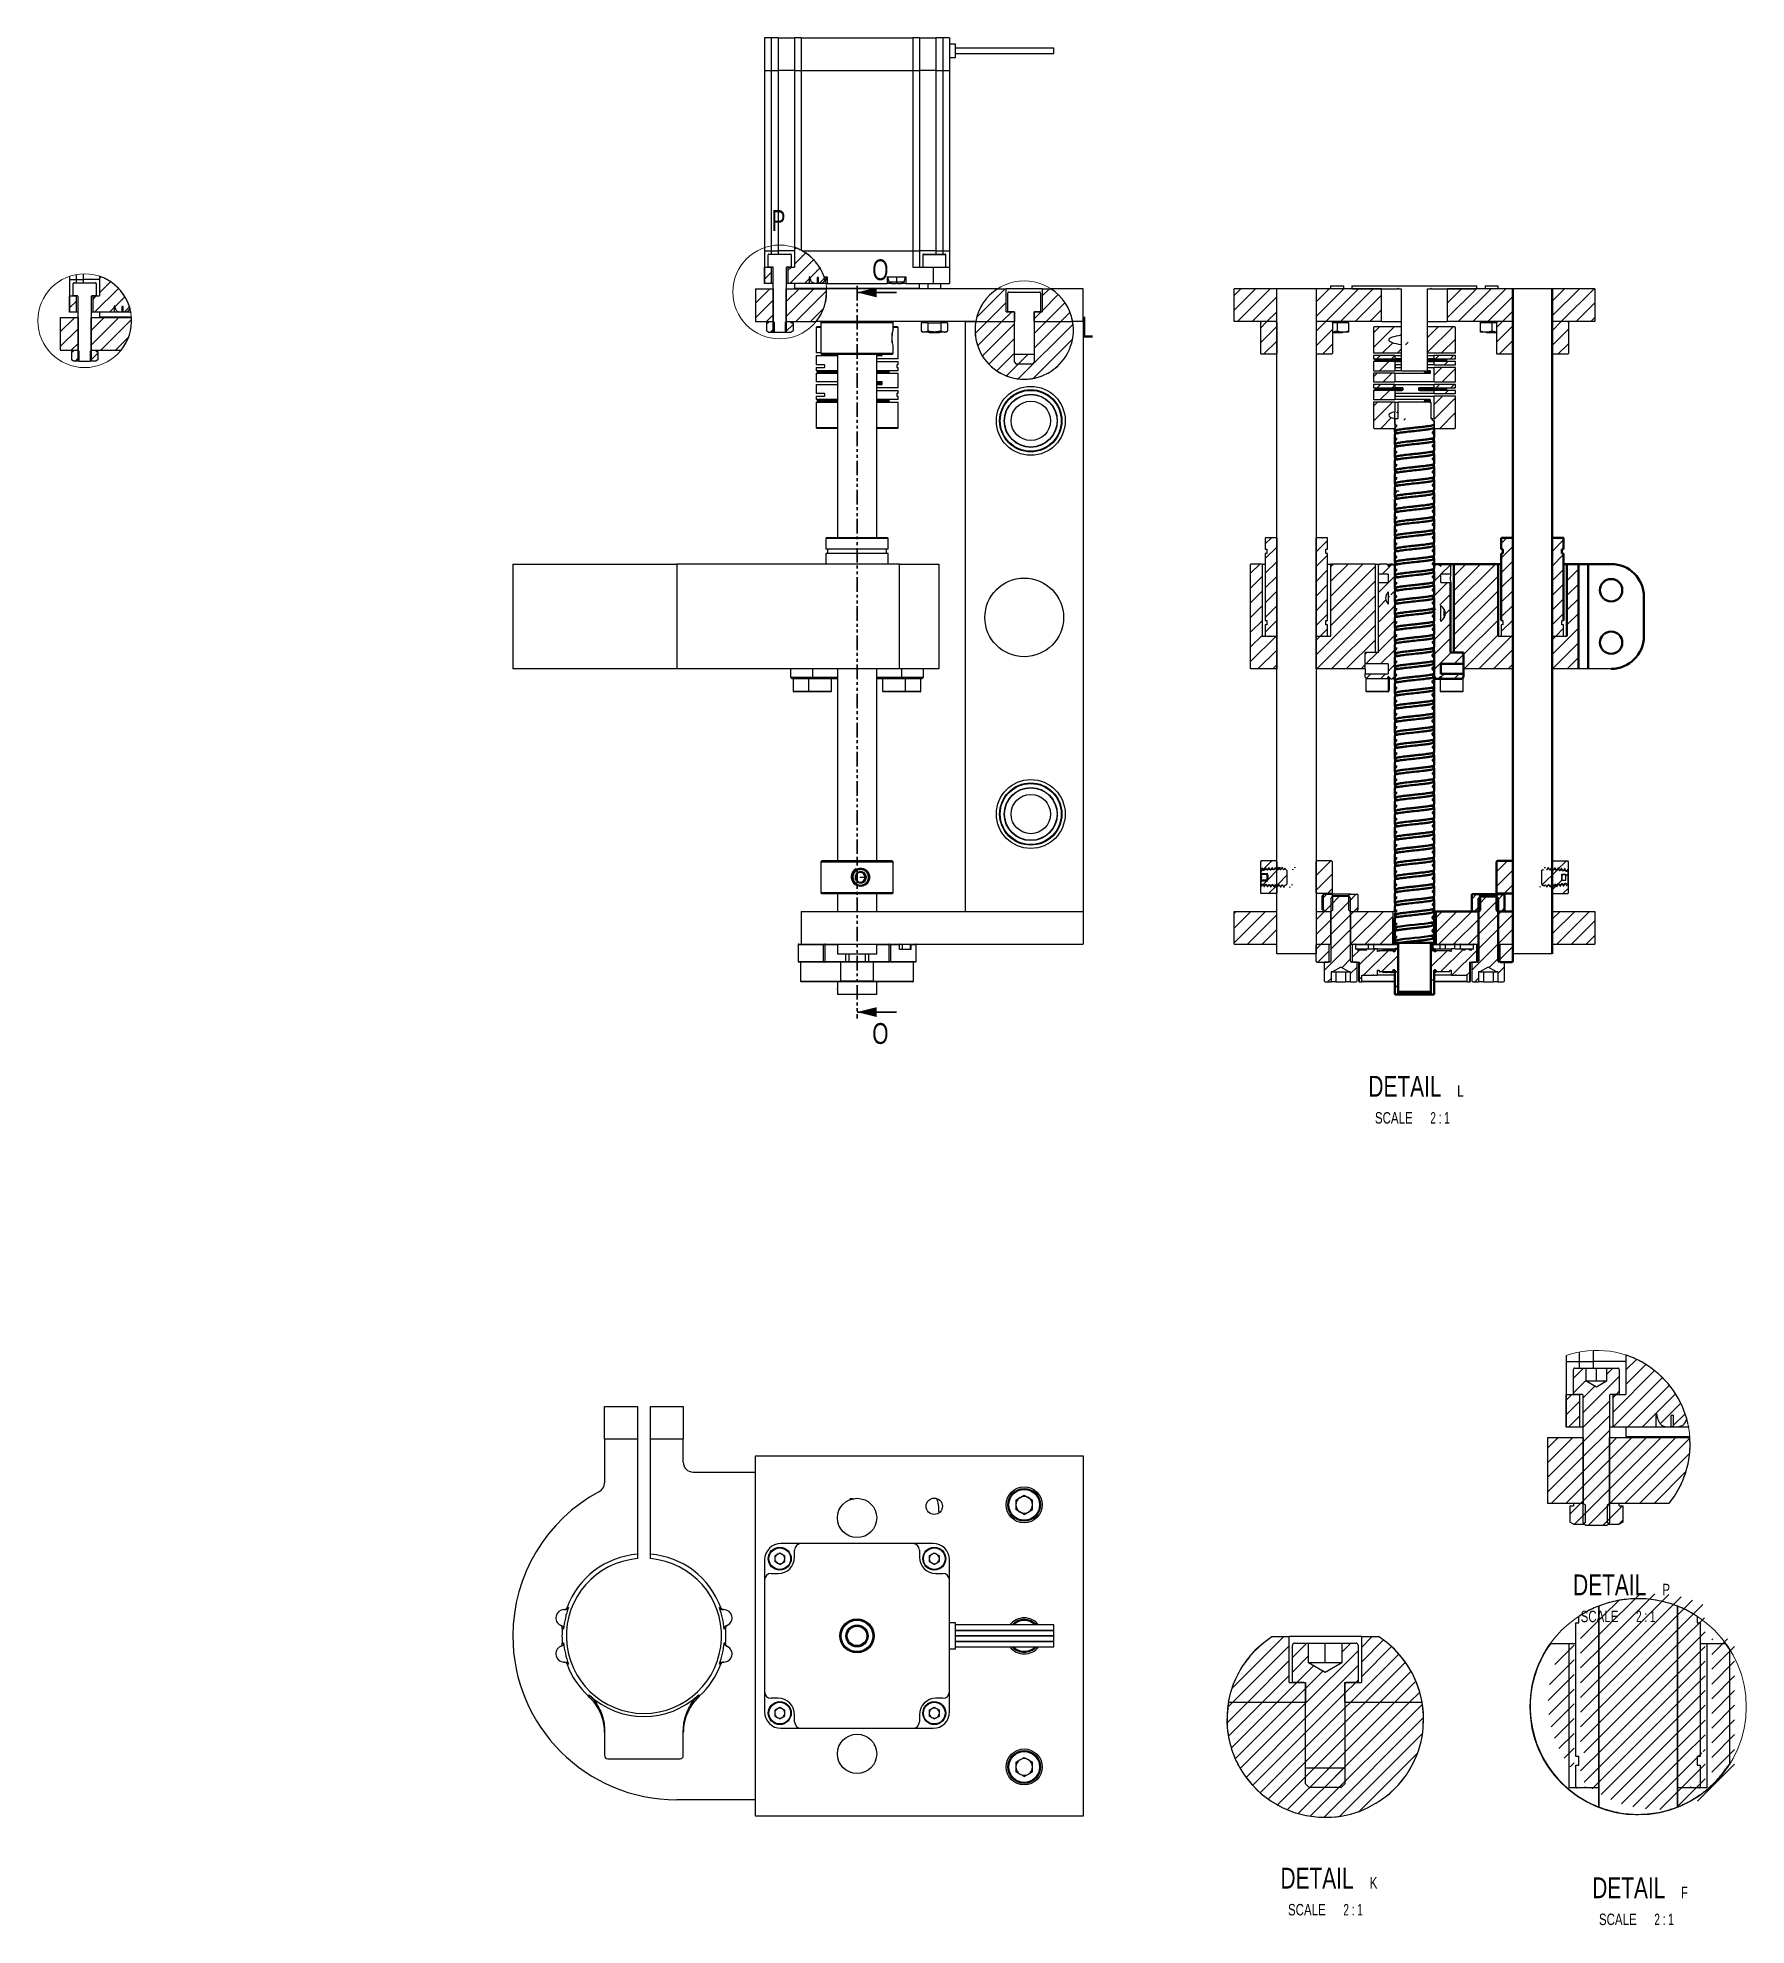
# Model space of a CAD drawing. Header units: millimetres. Extents: x 55 to 11032, y -227 to 3957.
# Drawn here: x 1240 to 1761, y 3129 to 3705 of the extents above; entities that cross this region are included whole.
import ezdxf

# ---------------------------------------------------------------- set-up
doc = ezdxf.new("R2010")
doc.units = ezdxf.units.MM
doc.header["$LTSCALE"] = 0.7
doc.linetypes.add('PHANTOM', pattern=[12.7, 6.35, -1.27, 1.27, -1.27, 1.27, -1.27])
doc.layers.get('0').update_dxf_attribs({"color": 255})
doc.layers.add('CON', color=7, linetype='Continuous', lineweight=50)
doc.styles.add('SLDTEXTSTYLE0', font='TXT', dxfattribs={"width": 0.75})
doc.styles.add('SLDTEXTSTYLE3', font='TXT', dxfattribs={"width": 0.65})
pattern_1 = [(45, (-146.9846, 2835.2312), (-2.245064, 2.245064), [])]
pattern_2 = [(45, (-359.0187, 2826.4456), (-2.245064, 2.245064), [])]

msp = doc.modelspace()

# ---------------------------------------------------------------- texts
at = {"color": 7, "linetype": 'Continuous', "lineweight": 18, "char_height": 6.35, "attachment_point": 1, "style": 'SLDTEXTSTYLE0'}
for s, insert in [('P', (1464.155, 3652.631)), ('L', (1558.802, 3620.076))]:
    msp.add_mtext(s, dxfattribs=dict(at, insert=insert))
at = {"color": 7, "linetype": 'Continuous', "char_height": 6.35, "attachment_point": 1, "style": 'SLDTEXTSTYLE0'}
for insert in [(1494.881, 3637.596), (1494.881, 3404.533)]:
    msp.add_mtext('O', dxfattribs=dict(at, insert=insert))

# ---------------------------------------------------------------- blocks, each defined once
blk = doc.blocks.new('SW_HATCH_3')
at = {"color": 0, "linetype": 'Continuous', "lineweight": 18}
for p, q in [((11, 2.02), (-4.63, -13.61)), ((15.26, 1.79), (-4.63, -18.1)), ((6.09, 1.6), (-4.63, -9.12)), ((19.07, 1.11), (-4.63, -22.59)), ((0, 0), (-4.63, -4.63)), ((22.53, 0.08), (19.37, -3.08)), ((-4.63, -4.63), (-11.63, -11.63)), ((19.37, -3.08), (-4.63, -27.08)), ((25.69, -1.25), (19.37, -7.57)), ((26.13, -5.3), (19.37, -12.06)), ((-4.63, -9.12), (-11.63, -16.12)), ((19.37, -7.57), (-4.63, -31.57)), ((26.37, -9.55), (19.37, -16.55)), ((-13.63, -13.63), (-19.52, -19.52)), ((-4.63, -13.61), (-11.63, -20.61)), ((19.37, -12.06), (-4.63, -36.06)), ((19.37, -16.55), (-4.63, -40.55)), ((26.37, -14.04), (19.37, -21.04)), ((28.71, -11.7), (28.37, -12.04)), ((33.2, -11.7), (28.37, -16.53)), ((35.37, -14.02), (28.37, -21.02)), ((-13.63, -22.61), (-21.54, -30.52)), ((-13.63, -18.12), (-21.12, -25.61)), ((-4.63, -18.1), (-11.63, -25.1)), ((-4.63, -22.59), (-11.63, -29.59)), ((19.37, -21.04), (-4.63, -45.04)), ((26.37, -18.53), (19.37, -25.53)), ((26.37, -23.02), (19.37, -30.02)), ((35.37, -18.51), (28.37, -25.51)), ((35.37, -23), (28.37, -30)), ((-13.63, -27.1), (-21.31, -34.78)), ((-4.63, -27.08), (-11.63, -34.08)), ((19.37, -25.53), (-4.63, -49.53)), ((26.37, -27.51), (19.37, -34.51)), ((35.37, -27.49), (28.37, -34.49)), ((-13.63, -31.59), (-20.63, -38.59)), ((-4.63, -31.57), (-11.63, -38.57)), ((19.37, -30.02), (-4.63, -54.02)), ((19.37, -34.51), (-4.63, -58.51)), ((26.37, -32), (19.37, -39)), ((35.37, -31.98), (28.37, -38.98)), ((-13.63, -36.08), (-19.59, -42.04)), ((-4.63, -36.06), (-11.63, -43.06)), ((19.37, -39), (-2.4, -60.77)), ((26.37, -36.49), (19.37, -43.49)), ((35.37, -36.47), (28.37, -43.47)), ((-13.63, -40.57), (-18.26, -45.2)), ((-13.63, -45.06), (-16.68, -48.11)), ((-4.63, -45.04), (-11.63, -52.04)), ((-4.63, -40.55), (-10.63, -46.55)), ((19.37, -43.49), (0.81, -62.05)), ((26.37, -40.98), (19.37, -47.98)), ((26.37, -45.47), (25.74, -46.1)), ((35.37, -40.96), (28.37, -47.96)), ((35.37, -45.45), (28.37, -52.45)), ((-13.63, -49.55), (-14.85, -50.77)), ((-4.63, -49.53), (-10.54, -55.44)), ((19.37, -47.98), (4.32, -63.03)), ((25.37, -46.47), (19.37, -52.47)), ((26.37, -49.96), (20.63, -55.7)), ((35.37, -49.94), (24.07, -61.24)), ((-6.31, -55.7), (-8.06, -57.45)), ((-4.63, -54.02), (-6.31, -55.7)), ((19.37, -52.47), (8.2, -63.64)), ((19.37, -56.96), (12.56, -63.77)), ((20.63, -55.7), (19.37, -56.96)), ((25.12, -55.7), (19.37, -61.45)), ((26.37, -54.45), (25.12, -55.7)), ((-4.63, -58.51), (-5.35, -59.23)), ((19.37, -61.45), (17.63, -63.19))]:
    blk.add_line(p, q, dxfattribs=at)
blk = doc.blocks.new('SW_NOTE_0_5')
at = {"color": 0, "linetype": 'Continuous', "lineweight": 0, "attachment_point": 2}
for s, insert, char_height, style in [('DETAIL', (13, 8.19), 6.35, 'SLDTEXTSTYLE0'), ('F', (29.97, 5.35), 3.5, 'SLDTEXTSTYLE0'), ('SCALE', (9.65, -2.86), 3.5, 'SLDTEXTSTYLE0'), ('2 : 1', (23.76, -2.86), 3.5, 'SLDTEXTSTYLE3')]:
    blk.add_mtext(s, dxfattribs=dict(at, insert=insert, char_height=char_height, style=style))
blk = doc.blocks.new('SW_HATCH_4')
at = {"color": 0, "linetype": 'Continuous', "lineweight": 18}
for p, q in [((15.51, 20), (-0.36, 4.13)), ((8.35, 17.33), (5.62, 14.6)), ((22.49, 18), (18.15, 13.66)), ((35.96, 18), (33.23, 15.27)), ((42.45, 20), (39.15, 16.7)), ((45.91, 18.97), (39.15, 12.21)), ((17.15, 17.15), (0, 0)), ((17.15, 12.66), (4.49, 0)), ((23.07, 14.09), (18.15, 9.17)), ((38.15, 15.7), (22.15, -0.3)), ((50.61, 14.68), (35.92, 0)), ((48.38, 16.95), (39.15, 7.72)), ((52.59, 12.18), (40.41, 0)), ((17.15, 8.17), (8.98, 0)), ((19.47, 6), (13.47, 0)), ((24.59, 11.12), (19.47, 6)), ((38.15, 11.21), (22.15, -4.79)), ((27.44, 9.48), (22.15, 4.19)), ((37.43, 6), (34.15, 2.72)), ((38.15, 6.72), (37.43, 6)), ((54.33, 9.43), (44.9, 0)), ((55.81, 6.41), (49.39, 0)), ((4.49, 0), (-1.82, -6.32)), ((0, 0), (-1.63, -1.63)), ((8.98, 0), (-1.4, -10.38)), ((13.47, 0), (-0.53, -14)), ((17.96, 0), (0.69, -17.27)), ((22.15, 4.19), (17.96, 0)), ((34.15, 2.72), (22.15, -9.28)), ((35.92, 0), (34.15, -1.77)), ((40.41, 0), (34.15, -6.26)), ((44.9, 0), (34.15, -10.75)), ((49.39, 0), (34.15, -15.24)), ((53.88, 0), (34.15, -19.73)), ((56.98, 3.09), (53.88, 0)), ((22.15, -0.3), (2.2, -20.25)), ((22.15, -4.79), (3.98, -22.96)), ((34.15, -1.77), (22.15, -13.77)), ((57.79, -0.58), (23.53, -34.84)), ((58.14, -4.72), (27.67, -35.19)), ((22.15, -9.28), (6, -25.43)), ((34.15, -6.26), (22.15, -18.26)), ((34.15, -10.75), (22.15, -22.75)), ((57.83, -9.52), (32.47, -34.89)), ((22.15, -13.77), (8.26, -27.66)), ((34.15, -15.24), (23.39, -26)), ((56.31, -15.53), (38.48, -33.36)), ((22.15, -18.26), (10.76, -29.65)), ((24.9, -20), (13.52, -31.39)), ((29.39, -20), (16.53, -32.86)), ((33.88, -20), (19.85, -34.03)), ((34.15, -19.73), (27.88, -26)), ((34.15, -24.22), (32.37, -26))]:
    blk.add_line(p, q, dxfattribs=at)
blk = doc.blocks.new('SW_NOTE_0_6')
at = {"color": 0, "linetype": 'Continuous', "lineweight": 0, "attachment_point": 2}
for s, insert, char_height, style in [('DETAIL', (13, 8.19), 6.35, 'SLDTEXTSTYLE0'), ('K', (30.24, 5.35), 3.5, 'SLDTEXTSTYLE0'), ('SCALE', (9.9, -2.86), 3.5, 'SLDTEXTSTYLE0'), ('2 : 1', (24, -2.86), 3.5, 'SLDTEXTSTYLE3')]:
    blk.add_mtext(s, dxfattribs=dict(at, insert=insert, char_height=char_height, style=style))
blk = doc.blocks.new('SW_NOTE_0_7')
at = {"color": 0, "linetype": 'Continuous', "lineweight": 0, "attachment_point": 2}
for s, insert, char_height, style in [('DETAIL', (13, 8.19), 6.35, 'SLDTEXTSTYLE0'), ('L', (29.91, 5.35), 3.5, 'SLDTEXTSTYLE0'), ('SCALE', (9.59, -2.86), 3.5, 'SLDTEXTSTYLE0'), ('2 : 1', (23.7, -2.86), 3.5, 'SLDTEXTSTYLE3')]:
    blk.add_mtext(s, dxfattribs=dict(at, insert=insert, char_height=char_height, style=style))
blk = doc.blocks.new('SW_HATCH_5')
at = {"color": 0, "linetype": 'Continuous', "lineweight": 18}
for p, q in [((0, 0), (-0.03, -0.03)), ((-12.97, -3.99), (-16.03, -7.05)), ((-3.99, -3.99), (-5.96, -5.96)), ((8.74, -4.73), (-4.03, -17.5)), ((3.2, -1.29), (-0.03, -4.52)), ((6.11, -2.87), (-0.03, -9.01)), ((-12.1, -7.61), (-16.03, -11.54)), ((-2.03, -6.52), (-13.03, -17.52)), ((-9.5, -9.5), (-13.03, -13.03)), ((11.12, -6.84), (-4.03, -21.99)), ((-2.03, -11.01), (-3.01, -11.99)), ((13.25, -9.2), (0.46, -21.99)), ((-16.48, -11.99), (-18.26, -13.77)), ((-14.03, -14.03), (-18.26, -18.26)), ((-5.03, -14.01), (-13.03, -22.01)), ((-3.01, -11.99), (-4.03, -13.01)), ((15.12, -11.82), (4.95, -21.99)), ((16.73, -14.7), (10.46, -20.97)), ((-14.03, -18.52), (-17.5, -21.99)), ((-5.03, -18.5), (-13.03, -26.5)), ((-5.03, -22.99), (-13.03, -30.99)), ((18.04, -17.88), (14.51, -21.41)), ((-20.7, -25.19), (-23.89, -28.38)), ((-16.21, -25.19), (-23.89, -32.87)), ((-13.03, -26.5), (-23.89, -37.36)), ((-5.03, -27.48), (-13.03, -35.48)), ((-2.74, -25.19), (-5.03, -27.48)), ((1.75, -25.19), (-5.03, -31.97)), ((6.24, -25.19), (-5.03, -36.46)), ((10.73, -25.19), (-5.03, -40.95)), ((15.22, -25.19), (-4.78, -45.19)), ((19.52, -25.38), (-0.29, -45.19)), ((-13.03, -30.99), (-23.89, -41.85)), ((-5.03, -31.97), (-13.03, -39.97)), ((19.44, -29.95), (4.2, -45.19)), ((-13.03, -35.48), (-22.74, -45.19)), ((-13.03, -39.97), (-18.25, -45.19)), ((-5.03, -36.46), (-13.03, -44.46)), ((18.31, -35.57), (8.69, -45.19)), ((-13.76, -45.19), (-17.11, -48.54)), ((-13.03, -44.46), (-13.76, -45.19)), ((-5.03, -40.95), (-13.03, -48.95)), ((-5.03, -45.44), (-11.58, -51.99)), ((-4.78, -45.19), (-5.73, -46.14)), ((-1.09, -45.99), (-5.73, -50.63)), ((-12.33, -48.25), (-15.67, -51.59)), ((-5.03, -49.93), (-7.09, -51.99)), ((-0.95, -50.34), (-2.2, -51.59))]:
    blk.add_line(p, q, dxfattribs=at)
blk = doc.blocks.new('SW_NOTE_0_8')
at = {"color": 0, "linetype": 'Continuous', "lineweight": 0, "attachment_point": 2}
for s, insert, char_height, style in [('DETAIL', (13, 8.19), 6.35, 'SLDTEXTSTYLE0'), ('P', (30.24, 5.35), 3.5, 'SLDTEXTSTYLE0'), ('SCALE', (9.9, -2.86), 3.5, 'SLDTEXTSTYLE0'), ('2 : 1', (24.01, -2.86), 3.5, 'SLDTEXTSTYLE3')]:
    blk.add_mtext(s, dxfattribs=dict(at, insert=insert, char_height=char_height, style=style))

# ---------------------------------------------------------------- hatches: boundary and pattern name
at = {"linetype": 'Continuous', "lineweight": 18}
h = msp.add_hatch(dxfattribs=at)
h.set_pattern_fill('ANSI31', style=0)
h.set_pattern_definition(pattern_1)
edge = h.paths.add_edge_path(flags=0)
edge.add_spline(control_points=[(1480.084, 3630.781), (1480.211, 3630.98), (1480.317, 3631.195), (1480.398, 3631.417), (1480.411, 3631.452), (1480.423, 3631.488), (1480.435, 3631.523)], knot_values=[0, 0, 0, 0, 0.0007097, 0.0007097, 0.0007097, 0.000821, 0.000821, 0.000821, 0.000821], weights=[1, 1, 1, 1, 1, 1, 1], degree=3, periodic=0)
edge.add_arc((1466.664, 3627.657), 14.303, 15.680975, 71.675025)
edge.add_line((1471.161, 3641.235), (1471.161, 3640.242))
edge.add_line((1471.161, 3640.242), (1471.212, 3640.242))
edge.add_line((1471.212, 3640.242), (1471.212, 3640.232))
edge.add_line((1471.212, 3640.232), (1471.161, 3640.232))
edge.add_line((1471.161, 3640.232), (1471.161, 3635.232))
edge.add_line((1471.161, 3635.232), (1469.164, 3635.232))
edge.add_line((1469.164, 3635.232), (1469.164, 3630.232))
edge.add_line((1469.164, 3630.232), (1475.769, 3630.232))
edge.add_line((1475.769, 3630.232), (1475.769, 3632.232))
edge.add_line((1475.769, 3632.232), (1475.885, 3632.232))
edge.add_spline(control_points=[(1475.885, 3632.232), (1475.908, 3631.997), (1475.956, 3631.763), (1476.029, 3631.538), (1476.072, 3631.405), (1476.123, 3631.274), (1476.183, 3631.148), (1476.242, 3631.022), (1476.309, 3630.899), (1476.384, 3630.781)], knot_values=[0, 0, 0, 0, 0.0007096, 0.0007096, 0.0007096, 0.0011272, 0.0011272, 0.0011272, 0.0015448, 0.0015448, 0.0015448, 0.0015448], weights=[1, 1, 1, 1, 1, 1, 1, 1, 1, 1], degree=3, periodic=0)
edge.add_spline(control_points=[(1476.384, 3630.781), (1476.422, 3630.728), (1476.462, 3630.678), (1476.506, 3630.633), (1476.595, 3630.541), (1476.703, 3630.466), (1476.818, 3630.41), (1476.932, 3630.355), (1477.055, 3630.316), (1477.179, 3630.29), (1477.459, 3630.231), (1477.749, 3630.232), (1478.034, 3630.232)], knot_values=[0.0079778, 0.0079778, 0.0079778, 0.0079778, 0.008168, 0.008168, 0.008168, 0.0085554, 0.0085554, 0.0085554, 0.0089382, 0.0089382, 0.0089382, 0.0098037, 0.0098037, 0.0098037, 0.0098037], weights=[1, 1, 1, 1, 1, 1, 1, 1, 1, 1, 1, 1, 1], degree=3, periodic=0)
edge.add_line((1478.034, 3630.232), (1478.034, 3632.032))
edge.add_line((1478.034, 3632.032), (1478.434, 3632.032))
edge.add_line((1478.434, 3632.032), (1478.434, 3630.232))
edge.add_spline(control_points=[(1478.434, 3630.232), (1478.604, 3630.232), (1478.774, 3630.233), (1478.944, 3630.244), (1479.145, 3630.258), (1479.349, 3630.29), (1479.538, 3630.362), (1479.662, 3630.409), (1479.78, 3630.474), (1479.882, 3630.558), (1479.956, 3630.619), (1480.022, 3630.692), (1480.075, 3630.772), (1480.077, 3630.775), (1480.079, 3630.778), (1480.081, 3630.781)], knot_values=[0.0002, 0.0002, 0.0002, 0.0002, 0.0007092, 0.0007092, 0.0007092, 0.0013192, 0.0013192, 0.0013192, 0.0017175, 0.0017175, 0.0017175, 0.0020053, 0.0020053, 0.0020053, 0.002016, 0.002016, 0.002016, 0.002016], weights=[1, 1, 1, 1, 1, 1, 1, 1, 1, 1, 1, 1, 1, 1, 1, 1], degree=3, periodic=0)
h = msp.add_hatch(dxfattribs=at)
h.set_pattern_fill('ANSI31', style=0)
h.set_pattern_definition(pattern_1)
edge = h.paths.add_edge_path(flags=0)
edge.add_arc((1466.664, 3627.657), 14.303, 15.680975, 71.675025, ccw=False)
edge.add_spline(control_points=[(1480.435, 3631.523), (1480.492, 3631.321), (1480.536, 3631.145), (1480.565, 3631.027), (1480.585, 3630.945), (1480.597, 3630.889), (1480.602, 3630.868), (1480.607, 3630.846), (1480.604, 3630.86), (1480.593, 3630.906), (1480.583, 3630.95), (1480.566, 3631.024), (1480.542, 3631.118), (1480.516, 3631.223), (1480.482, 3631.355), (1480.441, 3631.503), (1480.381, 3631.718), (1480.304, 3631.97), (1480.216, 3632.232)], knot_values=[0, 0, 0, 0, 0.0008511, 0.0008511, 0.0008511, 0.001436, 0.001436, 0.001436, 0.0020232, 0.0020232, 0.0020232, 0.002582, 0.002582, 0.002582, 0.0032035, 0.0032035, 0.0032035, 0.0041126, 0.0041126, 0.0041126, 0.0041126], weights=[1, 1, 1, 1, 1, 1, 1, 1, 1, 1, 1, 1, 1, 1, 1, 1, 1, 1, 1], degree=3, periodic=0)
edge.add_arc((1466.664, 3627.657), 14.303, 18.656156, 61.54806)
edge.add_arc((1466.664, 3627.657), 14.303, 61.54806, 61.632257)
edge.add_arc((1466.664, 3627.657), 14.303, 61.632257, 62.880162)
edge.add_spline(control_points=[(1473.184, 3640.387), (1472.952, 3640.507), (1472.713, 3640.621), (1472.487, 3640.721), (1472.26, 3640.822), (1472.041, 3640.913), (1471.853, 3640.986), (1471.68, 3641.053), (1471.53, 3641.108), (1471.418, 3641.147), (1471.315, 3641.183), (1471.242, 3641.208), (1471.208, 3641.219), (1471.192, 3641.224), (1471.184, 3641.227), (1471.184, 3641.227)], knot_values=[0, 0, 0, 0, 0.0007836, 0.0007836, 0.0007836, 0.0015713, 0.0015713, 0.0015713, 0.0022946, 0.0022946, 0.0022946, 0.0029637, 0.0029637, 0.0029637, 0.0032672, 0.0032672, 0.0032672, 0.0032672], weights=[1, 1, 1, 1, 1, 1, 1, 1, 1, 1, 1, 1, 1, 1, 1, 1], degree=3, periodic=0)
edge.add_spline(control_points=[(1471.184, 3641.227), (1471.184, 3641.227), (1471.177, 3641.23), (1471.161, 3641.235)], knot_values=[0, 0, 0, 0, 0.0004806, 0.0004806, 0.0004806, 0.0004806], weights=[1, 1, 1, 1], degree=3, periodic=0)
h = msp.add_hatch(dxfattribs=at)
h.set_pattern_fill('ANSI31', style=0)
h.set_pattern_definition(pattern_1)
h.paths.add_polyline_path([(1462.048, 3630.232), (1464.164, 3630.232), (1464.164, 3635.232), (1462.048, 3635.232)], flags=0)
h = msp.add_hatch(dxfattribs=at)
h.set_pattern_fill('ANSI31', style=0)
h.set_pattern_definition(pattern_2)
edge = h.paths.add_edge_path(flags=0)
edge.add_spline(control_points=[(1268.05, 3621.995), (1268.177, 3622.195), (1268.283, 3622.409), (1268.364, 3622.632), (1268.377, 3622.667), (1268.389, 3622.702), (1268.401, 3622.737)], knot_values=[0, 0, 0, 0, 0.0007097, 0.0007097, 0.0007097, 0.000821, 0.000821, 0.000821, 0.000821], weights=[1, 1, 1, 1, 1, 1, 1], degree=3, periodic=0)
edge.add_arc((1254.63, 3618.872), 14.303, 15.680975, 71.675025)
edge.add_line((1259.127, 3632.449), (1259.127, 3631.457))
edge.add_line((1259.127, 3631.457), (1259.178, 3631.457))
edge.add_line((1259.178, 3631.457), (1259.178, 3631.447))
edge.add_line((1259.178, 3631.447), (1259.127, 3631.447))
edge.add_line((1259.127, 3631.447), (1259.127, 3626.447))
edge.add_line((1259.127, 3626.447), (1257.13, 3626.447))
edge.add_line((1257.13, 3626.447), (1257.13, 3621.447))
edge.add_line((1257.13, 3621.447), (1263.735, 3621.447))
edge.add_line((1263.735, 3621.447), (1263.735, 3623.447))
edge.add_line((1263.735, 3623.447), (1263.851, 3623.447))
edge.add_spline(control_points=[(1263.851, 3623.447), (1263.874, 3623.212), (1263.922, 3622.977), (1263.995, 3622.752), (1264.038, 3622.619), (1264.089, 3622.489), (1264.148, 3622.362), (1264.208, 3622.236), (1264.275, 3622.113), (1264.35, 3621.995)], knot_values=[0, 0, 0, 0, 0.0007096, 0.0007096, 0.0007096, 0.0011272, 0.0011272, 0.0011272, 0.0015448, 0.0015448, 0.0015448, 0.0015448], weights=[1, 1, 1, 1, 1, 1, 1, 1, 1, 1], degree=3, periodic=0)
edge.add_spline(control_points=[(1264.35, 3621.995), (1264.388, 3621.942), (1264.428, 3621.892), (1264.472, 3621.847), (1264.561, 3621.755), (1264.669, 3621.681), (1264.784, 3621.625), (1264.898, 3621.569), (1265.021, 3621.53), (1265.145, 3621.504), (1265.425, 3621.445), (1265.715, 3621.447), (1266, 3621.447)], knot_values=[0.0079778, 0.0079778, 0.0079778, 0.0079778, 0.008168, 0.008168, 0.008168, 0.0085554, 0.0085554, 0.0085554, 0.0089382, 0.0089382, 0.0089382, 0.0098037, 0.0098037, 0.0098037, 0.0098037], weights=[1, 1, 1, 1, 1, 1, 1, 1, 1, 1, 1, 1, 1], degree=3, periodic=0)
edge.add_line((1266, 3621.447), (1266, 3623.247))
edge.add_line((1266, 3623.247), (1266.4, 3623.247))
edge.add_line((1266.4, 3623.247), (1266.4, 3621.447))
edge.add_spline(control_points=[(1266.4, 3621.447), (1266.57, 3621.447), (1266.74, 3621.447), (1266.91, 3621.459), (1267.111, 3621.472), (1267.315, 3621.504), (1267.504, 3621.576), (1267.627, 3621.623), (1267.746, 3621.688), (1267.848, 3621.773), (1267.922, 3621.834), (1267.988, 3621.906), (1268.041, 3621.986), (1268.043, 3621.989), (1268.045, 3621.992), (1268.047, 3621.995)], knot_values=[0.0002, 0.0002, 0.0002, 0.0002, 0.0007092, 0.0007092, 0.0007092, 0.0013192, 0.0013192, 0.0013192, 0.0017175, 0.0017175, 0.0017175, 0.0020053, 0.0020053, 0.0020053, 0.002016, 0.002016, 0.002016, 0.002016], weights=[1, 1, 1, 1, 1, 1, 1, 1, 1, 1, 1, 1, 1, 1, 1, 1], degree=3, periodic=0)
h = msp.add_hatch(dxfattribs=at)
h.set_pattern_fill('ANSI31', style=0)
h.set_pattern_definition(pattern_2)
edge = h.paths.add_edge_path(flags=0)
edge.add_arc((1254.63, 3618.872), 14.303, 15.680975, 71.675025, ccw=False)
edge.add_spline(control_points=[(1268.401, 3622.737), (1268.458, 3622.535), (1268.502, 3622.359), (1268.531, 3622.241), (1268.551, 3622.159), (1268.563, 3622.103), (1268.568, 3622.082), (1268.573, 3622.061), (1268.57, 3622.075), (1268.559, 3622.12), (1268.549, 3622.164), (1268.532, 3622.238), (1268.508, 3622.332), (1268.482, 3622.437), (1268.448, 3622.57), (1268.406, 3622.717), (1268.347, 3622.932), (1268.27, 3623.184), (1268.182, 3623.447)], knot_values=[0, 0, 0, 0, 0.0008511, 0.0008511, 0.0008511, 0.001436, 0.001436, 0.001436, 0.0020232, 0.0020232, 0.0020232, 0.002582, 0.002582, 0.002582, 0.0032035, 0.0032035, 0.0032035, 0.0041126, 0.0041126, 0.0041126, 0.0041126], weights=[1, 1, 1, 1, 1, 1, 1, 1, 1, 1, 1, 1, 1, 1, 1, 1, 1, 1, 1], degree=3, periodic=0)
edge.add_arc((1254.63, 3618.872), 14.303, 18.656156, 61.54806)
edge.add_arc((1254.63, 3618.872), 14.303, 61.54806, 61.632257)
edge.add_arc((1254.63, 3618.872), 14.303, 61.632257, 62.880162)
edge.add_spline(control_points=[(1261.15, 3631.602), (1260.918, 3631.721), (1260.679, 3631.835), (1260.453, 3631.936), (1260.226, 3632.037), (1260.007, 3632.127), (1259.819, 3632.2), (1259.646, 3632.267), (1259.496, 3632.322), (1259.384, 3632.361), (1259.281, 3632.398), (1259.208, 3632.422), (1259.174, 3632.434), (1259.158, 3632.439), (1259.15, 3632.441), (1259.15, 3632.441)], knot_values=[0, 0, 0, 0, 0.0007836, 0.0007836, 0.0007836, 0.0015713, 0.0015713, 0.0015713, 0.0022946, 0.0022946, 0.0022946, 0.0029637, 0.0029637, 0.0029637, 0.0032672, 0.0032672, 0.0032672, 0.0032672], weights=[1, 1, 1, 1, 1, 1, 1, 1, 1, 1, 1, 1, 1, 1, 1, 1], degree=3, periodic=0)
edge.add_spline(control_points=[(1259.15, 3632.441), (1259.15, 3632.441), (1259.143, 3632.444), (1259.127, 3632.449)], knot_values=[0, 0, 0, 0, 0.0004806, 0.0004806, 0.0004806, 0.0004806], weights=[1, 1, 1, 1], degree=3, periodic=0)
h = msp.add_hatch(dxfattribs=at)
h.set_pattern_fill('ANSI31', style=0)
h.set_pattern_definition(pattern_2)
h.paths.add_polyline_path([(1250.014, 3621.447), (1252.13, 3621.447), (1252.13, 3626.447), (1250.014, 3626.447)], flags=0)
h = msp.add_hatch(dxfattribs=at)
h.set_pattern_fill('ANSI31', style=0)
h.set_pattern_definition(pattern_1)
h.paths.add_polyline_path([(1459.234, 3628.632), (1459.234, 3618.632), (1464.664, 3618.632), (1464.664, 3628.632)], flags=0)
h = msp.add_hatch(dxfattribs=at)
h.set_pattern_fill('ANSI31', style=0)
h.set_pattern_definition(pattern_1)
edge = h.paths.add_edge_path(flags=0)
edge.add_line((1468.664, 3618.632), (1477.761, 3618.632))
edge.add_arc((1466.664, 3627.657), 14.303, 320.87819, 363.910036)
edge.add_line((1480.934, 3628.632), (1468.664, 3628.632))
edge.add_line((1468.664, 3628.632), (1468.664, 3618.632))
h = msp.add_hatch(dxfattribs=at)
h.set_pattern_fill('ANSI31', style=0)
h.set_pattern_definition(pattern_1)
edge = h.paths.add_edge_path(flags=0)
edge.add_line((1526.464, 3618.632), (1538.234, 3618.632))
edge.add_line((1538.234, 3618.632), (1538.234, 3621.632))
edge.add_line((1538.234, 3621.632), (1535.734, 3621.632))
edge.add_line((1535.734, 3621.632), (1535.734, 3628.632))
edge.add_line((1535.734, 3628.632), (1533.101, 3628.632))
edge.add_arc((1541.234, 3616.031), 14.998, 122.83873, 170.012182)
h = msp.add_hatch(dxfattribs=at)
h.set_pattern_fill('ANSI31', style=0)
h.set_pattern_definition(pattern_1)
edge = h.paths.add_edge_path(flags=0)
edge.add_line((1544.234, 3618.632), (1556.005, 3618.632))
edge.add_arc((1541.234, 3616.031), 14.998, 9.987818, 57.16127)
edge.add_line((1549.367, 3628.632), (1546.734, 3628.632))
edge.add_line((1546.734, 3628.632), (1546.734, 3621.632))
edge.add_line((1546.734, 3621.632), (1544.234, 3621.632))
edge.add_line((1544.234, 3621.632), (1544.234, 3618.632))
h = msp.add_hatch(dxfattribs=at)
h.set_pattern_fill('ANSI31', style=0)
h.set_pattern_definition(pattern_1)
h.paths.add_polyline_path([(1605.266, 3628.632), (1605.266, 3618.632), (1618.266, 3618.632), (1618.266, 3628.632)], flags=0)
h = msp.add_hatch(dxfattribs=at)
h.set_pattern_fill('ANSI31', style=0)
h.set_pattern_definition(pattern_1)
h.paths.add_polyline_path([(1630.266, 3618.632), (1650.266, 3618.632), (1650.266, 3628.632), (1630.266, 3628.632)], flags=0)
h = msp.add_hatch(dxfattribs=at)
h.set_pattern_fill('ANSI31', style=0)
h.set_pattern_definition(pattern_1)
h.paths.add_polyline_path([(1670.266, 3618.632), (1690.266, 3618.632), (1690.266, 3628.632), (1670.266, 3628.632)], flags=0)
h = msp.add_hatch(dxfattribs=at)
h.set_pattern_fill('ANSI31', style=0)
h.set_pattern_definition(pattern_1)
h.paths.add_polyline_path([(1715.266, 3618.632), (1715.266, 3628.632), (1702.266, 3628.632), (1702.266, 3618.632)], flags=0)
h = msp.add_hatch(dxfattribs=at)
h.set_pattern_fill('ANSI31', style=0)
h.set_pattern_definition(pattern_2)
h.paths.add_polyline_path([(1247.2, 3619.847), (1247.2, 3609.847), (1252.63, 3609.847), (1252.63, 3619.847)], flags=0)
h = msp.add_hatch(dxfattribs=at)
h.set_pattern_fill('ANSI31', style=0)
h.set_pattern_definition(pattern_2)
edge = h.paths.add_edge_path(flags=0)
edge.add_line((1256.63, 3609.847), (1265.727, 3609.847))
edge.add_arc((1254.63, 3618.872), 14.303, 320.87819, 363.910036)
edge.add_line((1268.9, 3619.847), (1256.63, 3619.847))
edge.add_line((1256.63, 3619.847), (1256.63, 3609.847))
h = msp.add_hatch(dxfattribs=at)
h.set_pattern_fill('ANSI31', style=0)
h.set_pattern_definition(pattern_1)
h.paths.add_polyline_path([(1463.164, 3615.432), (1464.664, 3615.432), (1465.014, 3615.678), (1465.014, 3618.362), (1464.664, 3618.607), (1464.664, 3618.632), (1463.164, 3618.632), (1463.164, 3618.232), (1462.623, 3618.232), (1462.623, 3615.745)], flags=0)
h = msp.add_hatch(dxfattribs=at)
h.set_pattern_fill('ANSI31', style=0)
h.set_pattern_definition(pattern_1)
h.paths.add_polyline_path([(1470.706, 3615.745), (1470.706, 3618.232), (1470.164, 3618.232), (1470.164, 3618.632), (1468.664, 3618.632), (1468.664, 3618.607), (1468.314, 3618.362), (1468.314, 3615.678), (1468.664, 3615.432), (1470.164, 3615.432)], flags=0)
h = msp.add_hatch(dxfattribs=at)
h.set_pattern_fill('ANSI31', style=0)
h.set_pattern_definition(pattern_1)
edge = h.paths.add_edge_path(flags=0)
edge.add_arc((1541.234, 3616.031), 14.998, 170.012182, 369.987818)
edge.add_line((1556.005, 3618.632), (1544.234, 3618.632))
edge.add_line((1544.234, 3618.632), (1544.234, 3608.632))
edge.add_line((1544.234, 3608.632), (1538.234, 3608.632))
edge.add_line((1538.234, 3608.632), (1538.234, 3618.632))
edge.add_line((1538.234, 3618.632), (1526.464, 3618.632))
h = msp.add_hatch(dxfattribs=at)
h.set_pattern_fill('ANSI31', style=0)
h.set_pattern_definition(pattern_1)
h.paths.add_polyline_path([(1618.266, 3618.382), (1618.016, 3618.632), (1613.516, 3618.632), (1613.266, 3618.382), (1613.266, 3608.882), (1613.516, 3608.632), (1618.016, 3608.632), (1618.266, 3608.882)], flags=0)
h = msp.add_hatch(dxfattribs=at)
h.set_pattern_fill('ANSI31', style=0)
h.set_pattern_definition(pattern_1)
h.paths.add_polyline_path([(1630.516, 3618.632), (1630.266, 3618.382), (1630.266, 3608.882), (1630.516, 3608.632), (1635.016, 3608.632), (1635.266, 3608.882), (1635.266, 3618.382), (1635.016, 3618.632)], flags=0)
h = msp.add_hatch(dxfattribs=at)
h.set_pattern_fill('ANSI31', style=0)
h.set_pattern_definition(pattern_1)
h.paths.add_polyline_path([(1690.266, 3618.382), (1690.016, 3618.632), (1685.516, 3618.632), (1685.266, 3618.382), (1685.266, 3608.882), (1685.516, 3608.632), (1690.016, 3608.632), (1690.266, 3608.882)], flags=0)
h = msp.add_hatch(dxfattribs=at)
h.set_pattern_fill('ANSI31', style=0)
h.set_pattern_definition(pattern_1)
h.paths.add_polyline_path([(1702.516, 3618.632), (1702.266, 3618.382), (1702.266, 3608.882), (1702.516, 3608.632), (1707.016, 3608.632), (1707.266, 3608.882), (1707.266, 3618.382), (1707.016, 3618.632)], flags=0)
h = msp.add_hatch(dxfattribs=at)
h.set_pattern_fill('ANSI31', style=0)
h.set_pattern_definition(pattern_1)
edge = h.paths.add_edge_path(flags=0)
edge.add_line((1647.966, 3617.032), (1647.766, 3616.832))
edge.add_line((1647.766, 3616.832), (1647.766, 3609.032))
edge.add_line((1647.766, 3609.032), (1656.266, 3609.032))
edge.add_line((1656.266, 3609.032), (1656.266, 3611.638))
edge.add_ellipse((1660.266, 3613.032), major_axis=(-7.839, 0), ratio=0.2067775, start_angle=-59.320875, end_angle=59.322142, ccw=False)
edge.add_line((1656.266, 3614.427), (1656.266, 3617.032))
edge.add_line((1656.266, 3617.032), (1647.966, 3617.032))
h = msp.add_hatch(dxfattribs=at)
h.set_pattern_fill('ANSI31', style=0)
h.set_pattern_definition(pattern_1)
h.paths.add_polyline_path([(1664.266, 3617.032), (1664.266, 3609.032), (1672.766, 3609.032), (1672.766, 3616.832), (1672.566, 3617.032)], flags=0)
h = msp.add_hatch(dxfattribs=at)
h.set_pattern_fill('ANSI31', style=0)
h.set_pattern_definition(pattern_2)
h.paths.add_polyline_path([(1251.13, 3606.647), (1252.63, 3606.647), (1252.98, 3606.892), (1252.98, 3609.576), (1252.63, 3609.821), (1252.63, 3609.847), (1251.13, 3609.847), (1251.13, 3609.447), (1250.589, 3609.447), (1250.589, 3606.959)], flags=0)
h = msp.add_hatch(dxfattribs=at)
h.set_pattern_fill('ANSI31', style=0)
h.set_pattern_definition(pattern_2)
h.paths.add_polyline_path([(1258.672, 3606.959), (1258.672, 3609.447), (1258.13, 3609.447), (1258.13, 3609.847), (1256.63, 3609.847), (1256.63, 3609.821), (1256.28, 3609.576), (1256.28, 3606.892), (1256.63, 3606.647), (1258.13, 3606.647)], flags=0)
h = msp.add_hatch(dxfattribs=at)
h.set_pattern_fill('ANSI31', style=0)
h.set_pattern_definition(pattern_1)
h.paths.add_polyline_path([(1654.266, 3608.232), (1647.766, 3608.232), (1647.766, 3607.232), (1654.266, 3607.232)], flags=0)
h = msp.add_hatch(dxfattribs=at)
h.set_pattern_fill('ANSI31', style=0)
h.set_pattern_definition(pattern_1)
h.paths.add_polyline_path([(1654.266, 3606.432), (1647.766, 3606.432), (1647.766, 3603.632), (1654.266, 3603.632)], flags=0)
h = msp.add_hatch(dxfattribs=at)
h.set_pattern_fill('ANSI31', style=0)
h.set_pattern_definition(pattern_1)
h.paths.add_polyline_path([(1666.266, 3607.232), (1672.766, 3607.232), (1672.766, 3608.232), (1666.266, 3608.232)], flags=0)
h = msp.add_hatch(dxfattribs=at)
h.set_pattern_fill('ANSI31', style=0)
h.set_pattern_definition(pattern_1)
h.paths.add_polyline_path([(1666.266, 3605.432), (1672.766, 3605.432), (1672.766, 3606.432), (1666.266, 3606.432)], flags=0)
h = msp.add_hatch(dxfattribs=at)
h.set_pattern_fill('ANSI31', style=0)
h.set_pattern_definition(pattern_1)
h.paths.add_polyline_path([(1654.266, 3602.832), (1647.766, 3602.832), (1647.766, 3600.232), (1654.266, 3600.232)], flags=0)
h = msp.add_hatch(dxfattribs=at)
h.set_pattern_fill('ANSI31', style=0)
h.set_pattern_definition(pattern_1)
h.paths.add_polyline_path([(1666.266, 3600.232), (1672.766, 3600.232), (1672.766, 3604.632), (1666.266, 3604.632)], flags=0)
h = msp.add_hatch(dxfattribs=at)
h.set_pattern_fill('ANSI31', style=0)
h.set_pattern_definition(pattern_1)
h.paths.add_polyline_path([(1654.266, 3599.432), (1647.766, 3599.432), (1647.766, 3598.432), (1654.266, 3598.432)], flags=0)
h = msp.add_hatch(dxfattribs=at)
h.set_pattern_fill('ANSI31', style=0)
h.set_pattern_definition(pattern_1)
h.paths.add_polyline_path([(1654.266, 3597.632), (1647.766, 3597.632), (1647.766, 3594.832), (1654.266, 3594.832)], flags=0)
h = msp.add_hatch(dxfattribs=at)
h.set_pattern_fill('ANSI31', style=0)
h.set_pattern_definition(pattern_1)
h.paths.add_polyline_path([(1666.266, 3598.432), (1672.766, 3598.432), (1672.766, 3599.432), (1666.266, 3599.432)], flags=0)
h = msp.add_hatch(dxfattribs=at)
h.set_pattern_fill('ANSI31', style=0)
h.set_pattern_definition(pattern_1)
h.paths.add_polyline_path([(1666.266, 3596.632), (1672.766, 3596.632), (1672.766, 3597.632), (1666.266, 3597.632)], flags=0)
h = msp.add_hatch(dxfattribs=at)
h.set_pattern_fill('ANSI31', style=0)
h.set_pattern_definition(pattern_1)
h.paths.add_polyline_path([(1666.266, 3595.832), (1666.266, 3586.032), (1672.566, 3586.032), (1672.766, 3586.232), (1672.766, 3595.832)], flags=0)
h = msp.add_hatch(dxfattribs=at)
h.set_pattern_fill('ANSI31', style=0)
h.set_pattern_definition(pattern_1)
edge = h.paths.add_edge_path(flags=0)
edge.add_line((1654.266, 3594.032), (1647.766, 3594.032))
edge.add_line((1647.766, 3594.032), (1647.766, 3586.232))
edge.add_line((1647.766, 3586.232), (1647.966, 3586.032))
edge.add_line((1647.966, 3586.032), (1654.266, 3586.032))
edge.add_line((1654.266, 3586.032), (1654.266, 3588.989))
edge.add_ellipse((1660.266, 3590.032), major_axis=(-7.839, 0), ratio=0.2067775, start_angle=-40.058918, end_angle=40.065871, ccw=False)
edge.add_line((1654.266, 3591.076), (1654.266, 3594.032))
h = msp.add_hatch(dxfattribs=at)
h.set_pattern_fill('ANSI31', style=0)
h.set_pattern_definition(pattern_1)
edge = h.paths.add_edge_path(flags=0)
edge.add_line((1614.766, 3547.832), (1614.766, 3527.432))
edge.add_line((1614.766, 3527.432), (1615.266, 3527.432))
edge.add_line((1615.266, 3527.432), (1615.266, 3526.082))
edge.add_line((1615.266, 3526.082), (1614.766, 3526.082))
edge.add_line((1614.766, 3526.082), (1614.766, 3522.832))
edge.add_arc((1614.966, 3522.832), 0.2, 180, 270)
edge.add_line((1614.966, 3522.632), (1616.166, 3522.632))
edge.add_line((1616.166, 3522.632), (1616.166, 3522.732))
edge.add_line((1616.166, 3522.732), (1616.266, 3522.732))
edge.add_line((1616.266, 3522.732), (1616.266, 3522.632))
edge.add_line((1616.266, 3522.632), (1618.266, 3522.632))
edge.add_line((1618.266, 3522.632), (1618.266, 3552.632))
edge.add_line((1618.266, 3552.632), (1616.266, 3552.632))
edge.add_line((1616.266, 3552.632), (1616.266, 3552.532))
edge.add_line((1616.266, 3552.532), (1616.166, 3552.532))
edge.add_line((1616.166, 3552.532), (1616.166, 3552.632))
edge.add_line((1616.166, 3552.632), (1614.966, 3552.632))
edge.add_arc((1614.966, 3552.432), 0.2, 90, 180)
edge.add_line((1614.766, 3552.432), (1614.766, 3549.182))
edge.add_line((1614.766, 3549.182), (1615.266, 3549.182))
edge.add_line((1615.266, 3549.182), (1615.266, 3547.832))
edge.add_line((1615.266, 3547.832), (1614.766, 3547.832))
h = msp.add_hatch(dxfattribs=at)
h.set_pattern_fill('ANSI31', style=0)
h.set_pattern_definition(pattern_1)
edge = h.paths.add_edge_path(flags=0)
edge.add_line((1633.266, 3526.082), (1633.266, 3527.432))
edge.add_line((1633.266, 3527.432), (1633.766, 3527.432))
edge.add_line((1633.766, 3527.432), (1633.766, 3547.832))
edge.add_line((1633.766, 3547.832), (1633.266, 3547.832))
edge.add_line((1633.266, 3547.832), (1633.266, 3549.182))
edge.add_line((1633.266, 3549.182), (1633.766, 3549.182))
edge.add_line((1633.766, 3549.182), (1633.766, 3552.432))
edge.add_arc((1633.566, 3552.432), 0.2, 0, 90)
edge.add_line((1633.566, 3552.632), (1632.366, 3552.632))
edge.add_line((1632.366, 3552.632), (1632.366, 3552.532))
edge.add_line((1632.366, 3552.532), (1632.266, 3552.532))
edge.add_line((1632.266, 3552.532), (1632.266, 3552.632))
edge.add_line((1632.266, 3552.632), (1630.266, 3552.632))
edge.add_line((1630.266, 3552.632), (1630.266, 3522.632))
edge.add_line((1630.266, 3522.632), (1632.266, 3522.632))
edge.add_line((1632.266, 3522.632), (1632.266, 3522.732))
edge.add_line((1632.266, 3522.732), (1632.366, 3522.732))
edge.add_line((1632.366, 3522.732), (1632.366, 3522.632))
edge.add_line((1632.366, 3522.632), (1633.566, 3522.632))
edge.add_arc((1633.566, 3522.832), 0.2, 270, 360)
edge.add_line((1633.766, 3522.832), (1633.766, 3526.082))
edge.add_line((1633.766, 3526.082), (1633.266, 3526.082))
h = msp.add_hatch(dxfattribs=at)
h.set_pattern_fill('ANSI31', style=0)
h.set_pattern_definition(pattern_1)
edge = h.paths.add_edge_path(flags=0)
edge.add_line((1687.266, 3549.182), (1687.266, 3547.832))
edge.add_line((1687.266, 3547.832), (1686.766, 3547.832))
edge.add_line((1686.766, 3547.832), (1686.766, 3527.432))
edge.add_line((1686.766, 3527.432), (1687.266, 3527.432))
edge.add_line((1687.266, 3527.432), (1687.266, 3526.082))
edge.add_line((1687.266, 3526.082), (1686.766, 3526.082))
edge.add_line((1686.766, 3526.082), (1686.766, 3522.832))
edge.add_arc((1686.966, 3522.832), 0.2, 180, 270)
edge.add_line((1686.966, 3522.632), (1688.166, 3522.632))
edge.add_line((1688.166, 3522.632), (1688.166, 3522.732))
edge.add_line((1688.166, 3522.732), (1688.266, 3522.732))
edge.add_line((1688.266, 3522.732), (1688.266, 3522.632))
edge.add_line((1688.266, 3522.632), (1690.266, 3522.632))
edge.add_line((1690.266, 3522.632), (1690.266, 3552.632))
edge.add_line((1690.266, 3552.632), (1688.266, 3552.632))
edge.add_line((1688.266, 3552.632), (1688.266, 3552.532))
edge.add_line((1688.266, 3552.532), (1688.166, 3552.532))
edge.add_line((1688.166, 3552.532), (1688.166, 3552.632))
edge.add_line((1688.166, 3552.632), (1686.966, 3552.632))
edge.add_arc((1686.966, 3552.432), 0.2, 90, 180)
edge.add_line((1686.766, 3552.432), (1686.766, 3549.182))
edge.add_line((1686.766, 3549.182), (1687.266, 3549.182))
h = msp.add_hatch(dxfattribs=at)
h.set_pattern_fill('ANSI31', style=0)
h.set_pattern_definition(pattern_1)
edge = h.paths.add_edge_path(flags=0)
edge.add_line((1705.766, 3527.432), (1705.766, 3547.832))
edge.add_line((1705.766, 3547.832), (1705.266, 3547.832))
edge.add_line((1705.266, 3547.832), (1705.266, 3549.182))
edge.add_line((1705.266, 3549.182), (1705.766, 3549.182))
edge.add_line((1705.766, 3549.182), (1705.766, 3552.432))
edge.add_arc((1705.566, 3552.432), 0.2, 0, 90)
edge.add_line((1705.566, 3552.632), (1704.366, 3552.632))
edge.add_line((1704.366, 3552.632), (1704.366, 3552.532))
edge.add_line((1704.366, 3552.532), (1704.266, 3552.532))
edge.add_line((1704.266, 3552.532), (1704.266, 3552.632))
edge.add_line((1704.266, 3552.632), (1702.266, 3552.632))
edge.add_line((1702.266, 3552.632), (1702.266, 3522.632))
edge.add_line((1702.266, 3522.632), (1704.266, 3522.632))
edge.add_line((1704.266, 3522.632), (1704.266, 3522.732))
edge.add_line((1704.266, 3522.732), (1704.366, 3522.732))
edge.add_line((1704.366, 3522.732), (1704.366, 3522.632))
edge.add_line((1704.366, 3522.632), (1705.566, 3522.632))
edge.add_arc((1705.566, 3522.832), 0.2, 270, 360)
edge.add_line((1705.766, 3522.832), (1705.766, 3526.082))
edge.add_line((1705.766, 3526.082), (1705.266, 3526.082))
edge.add_line((1705.266, 3526.082), (1705.266, 3527.432))
edge.add_line((1705.266, 3527.432), (1705.766, 3527.432))
h = msp.add_hatch(dxfattribs=at)
h.set_pattern_fill('ANSI31', style=0)
h.set_pattern_definition(pattern_1)
h.paths.add_polyline_path([(1610.266, 3544.632), (1610.266, 3512.632), (1618.266, 3512.632), (1618.266, 3522.632), (1613.766, 3522.632), (1613.766, 3544.632)], flags=0)
h = msp.add_hatch(dxfattribs=at)
h.set_pattern_fill('ANSI31', style=0)
h.set_pattern_definition(pattern_1)
h.paths.add_polyline_path([(1634.766, 3522.632), (1630.266, 3522.632), (1630.266, 3512.632), (1645.266, 3512.632), (1645.266, 3517.632), (1648.266, 3517.632), (1648.266, 3544.632), (1634.766, 3544.632)], flags=0)
h = msp.add_hatch(dxfattribs=at)
h.set_pattern_fill('ANSI31', style=0)
h.set_pattern_definition(pattern_1)
h.paths.add_polyline_path([(1649.266, 3539.005), (1649.266, 3517.632), (1645.766, 3517.632), (1645.266, 3517.132), (1645.266, 3514.132), (1652.266, 3514.132), (1652.266, 3511.132), (1645.266, 3511.132), (1645.266, 3510.132), (1645.766, 3509.632), (1651.766, 3509.632), (1652.266, 3510.132), (1652.266, 3510.382), (1653.016, 3509.632), (1653.516, 3509.632), (1654.266, 3510.382), (1654.266, 3543.882), (1653.516, 3544.632), (1653.016, 3544.632), (1652.266, 3543.882), (1652.266, 3544.132), (1651.766, 3544.632), (1649.766, 3544.632), (1649.266, 3544.132), (1649.266, 3541.505), (1652.266, 3541.505), (1652.266, 3539.005)], flags=0)
edge = h.paths.add_edge_path(flags=0)
edge.add_ellipse((1660.266, 3534.257), major_axis=(-8.794, 0), ratio=0.511696, start_angle=-24.538591, end_angle=24.538591, ccw=False)
edge.add_line((1652.266, 3536.126), (1652.266, 3532.388))
h = msp.add_hatch(dxfattribs=at)
h.set_pattern_fill('ANSI31', style=0)
h.set_pattern_definition(pattern_1)
h.paths.add_polyline_path([(1675.266, 3517.132), (1674.766, 3517.632), (1671.266, 3517.632), (1671.266, 3539.005), (1668.266, 3539.005), (1668.266, 3541.505), (1671.266, 3541.505), (1671.266, 3544.132), (1670.766, 3544.632), (1668.766, 3544.632), (1668.266, 3544.132), (1668.266, 3543.882), (1667.516, 3544.632), (1667.016, 3544.632), (1666.266, 3543.882), (1666.266, 3510.382), (1667.016, 3509.632), (1667.516, 3509.632), (1668.266, 3510.382), (1668.266, 3510.132), (1668.766, 3509.632), (1674.766, 3509.632), (1675.266, 3510.132), (1675.266, 3511.132), (1668.266, 3511.132), (1668.266, 3514.132), (1675.266, 3514.132)], flags=0)
edge = h.paths.add_edge_path(flags=0)
edge.add_ellipse((1660.266, 3529.523), major_axis=(9.475, 0), ratio=0.4749361, start_angle=-32.399683, end_angle=32.399683, ccw=False)
edge.add_line((1668.266, 3527.112), (1668.266, 3531.935))
h = msp.add_hatch(dxfattribs=at)
h.set_pattern_fill('ANSI31', style=0)
h.set_pattern_definition(pattern_1)
h.paths.add_polyline_path([(1690.266, 3522.632), (1685.766, 3522.632), (1685.766, 3544.632), (1672.266, 3544.632), (1672.266, 3517.632), (1675.266, 3517.632), (1675.266, 3512.632), (1690.266, 3512.632)], flags=0)
h = msp.add_hatch(dxfattribs=at)
h.set_pattern_fill('ANSI31', style=0)
h.set_pattern_definition(pattern_1)
h.paths.add_polyline_path([(1710.266, 3512.632), (1710.266, 3544.632), (1706.766, 3544.632), (1706.766, 3522.632), (1702.266, 3522.632), (1702.266, 3512.632)], flags=0)
h = msp.add_hatch(dxfattribs=at)
h.set_pattern_fill('ANSI31', style=0)
h.set_pattern_definition(pattern_1)
edge = h.paths.add_edge_path(flags=0)
edge.add_ellipse((1660.266, 3529.523), major_axis=(-9.264, 0), ratio=0.4749361, start_angle=168.887423, end_angle=191.112577)
edge.add_line((1669.357, 3530.371), (1669.357, 3528.675))
h = msp.add_hatch(dxfattribs=at)
h.set_pattern_fill('ANSI31', style=0)
h.set_pattern_definition(pattern_1)
edge = h.paths.add_edge_path(flags=0)
edge.add_line((1618.266, 3453.782), (1618.016, 3454.032))
edge.add_line((1618.016, 3454.032), (1613.516, 3454.032))
edge.add_line((1613.516, 3454.032), (1613.266, 3453.782))
edge.add_line((1613.266, 3453.782), (1613.266, 3451.547))
edge.add_spline(control_points=[(1613.266, 3451.547), (1613.288, 3451.525), (1613.309, 3451.503), (1613.33, 3451.481), (1613.351, 3451.459), (1613.372, 3451.437), (1613.393, 3451.415), (1613.434, 3451.372), (1613.476, 3451.328), (1613.517, 3451.284)], knot_values=[0, 0, 0, 0, 0.000091, 0.000091, 0.000091, 0.0001819, 0.0001819, 0.0001819, 0.0003629, 0.0003629, 0.0003629, 0.0003629], weights=[1, 1, 1, 1, 1, 1, 1, 1, 1, 1], degree=3, periodic=0)
edge.add_ellipse((1624.266, 3449.032), major_axis=(-24.274, 0), ratio=0.1037119, start_angle=284.310029, end_angle=296.343936, ccw=False)
edge.add_line((1618.267, 3451.472), (1618.266, 3453.782))
h = msp.add_hatch(dxfattribs=at)
h.set_pattern_fill('ANSI31', style=0)
h.set_pattern_definition(pattern_1)
edge = h.paths.add_edge_path(flags=0)
edge.add_ellipse((1624.266, 3449.032), major_axis=(22.664, 0), ratio=0.1037119, start_angle=99.676876, end_angle=100.001676)
edge.add_spline(control_points=[(1620.33, 3451.347), (1620.297, 3451.405), (1620.264, 3451.463), (1620.231, 3451.52), (1620.198, 3451.578), (1620.166, 3451.636), (1620.133, 3451.693), (1620.074, 3451.795), (1620.016, 3451.897), (1619.957, 3451.999)], knot_values=[0, 0, 0, 0, 0.0001992, 0.0001992, 0.0001992, 0.0003984, 0.0003984, 0.0003984, 0.000751, 0.000751, 0.000751, 0.000751], weights=[1, 1, 1, 1, 1, 1, 1, 1, 1, 1], degree=3, periodic=0)
edge.add_ellipse((1624.266, 3449.032), major_axis=(28.926, 0), ratio=0.1037119, start_angle=98.567285, end_angle=98.821794)
edge.add_spline(control_points=[(1619.83, 3451.997), (1619.797, 3451.94), (1619.764, 3451.882), (1619.731, 3451.825), (1619.698, 3451.767), (1619.664, 3451.71), (1619.631, 3451.652), (1619.569, 3451.545), (1619.506, 3451.437), (1619.444, 3451.329)], knot_values=[0, 0, 0, 0, 0.0001992, 0.0001992, 0.0001992, 0.0003984, 0.0003984, 0.0003984, 0.0007718, 0.0007718, 0.0007718, 0.0007718], weights=[1, 1, 1, 1, 1, 1, 1, 1, 1, 1], degree=3, periodic=0)
edge.add_ellipse((1624.266, 3449.032), major_axis=(22.664, 0), ratio=0.1037119, start_angle=102.285179, end_angle=102.612951)
edge.add_spline(control_points=[(1619.317, 3451.326), (1619.285, 3451.384), (1619.252, 3451.442), (1619.22, 3451.5), (1619.187, 3451.558), (1619.154, 3451.615), (1619.121, 3451.673), (1619.063, 3451.776), (1619.005, 3451.879), (1618.946, 3451.981)], knot_values=[0, 0, 0, 0, 0.0001992, 0.0001992, 0.0001992, 0.0003984, 0.0003984, 0.0003984, 0.000753, 0.000753, 0.000753, 0.000753], weights=[1, 1, 1, 1, 1, 1, 1, 1, 1, 1], degree=3, periodic=0)
edge.add_ellipse((1624.266, 3449.032), major_axis=(28.926, 0), ratio=0.1037119, start_angle=100.598462, end_angle=100.853859)
edge.add_spline(control_points=[(1618.819, 3451.979), (1618.786, 3451.921), (1618.753, 3451.864), (1618.72, 3451.806), (1618.687, 3451.749), (1618.654, 3451.691), (1618.621, 3451.634), (1618.557, 3451.524), (1618.494, 3451.414), (1618.431, 3451.304)], knot_values=[0, 0, 0, 0, 0.0001992, 0.0001992, 0.0001992, 0.0003984, 0.0003984, 0.0003984, 0.0007789, 0.0007789, 0.0007789, 0.0007789], weights=[1, 1, 1, 1, 1, 1, 1, 1, 1, 1], degree=3, periodic=0)
edge.add_ellipse((1624.266, 3449.032), major_axis=(22.664, 0), ratio=0.1037119, start_angle=104.919978, end_angle=105.251512)
edge.add_spline(control_points=[(1618.304, 3451.3), (1618.272, 3451.358), (1618.24, 3451.416), (1618.208, 3451.474), (1618.175, 3451.532), (1618.143, 3451.59), (1618.11, 3451.648), (1618.052, 3451.752), (1617.993, 3451.856), (1617.935, 3451.96)], knot_values=[0, 0, 0, 0, 0.0001992, 0.0001992, 0.0001992, 0.0003984, 0.0003984, 0.0003984, 0.0007561, 0.0007561, 0.0007561, 0.0007561], weights=[1, 1, 1, 1, 1, 1, 1, 1, 1, 1], degree=3, periodic=0)
edge.add_ellipse((1624.266, 3449.032), major_axis=(28.926, 0), ratio=0.1037119, start_angle=102.643376, end_angle=102.900467)
edge.add_spline(control_points=[(1617.808, 3451.957), (1617.775, 3451.899), (1617.742, 3451.842), (1617.709, 3451.784), (1617.676, 3451.726), (1617.643, 3451.669), (1617.611, 3451.611), (1617.546, 3451.498), (1617.482, 3451.386), (1617.418, 3451.273)], knot_values=[0, 0, 0, 0, 0.0001992, 0.0001992, 0.0001992, 0.0003984, 0.0003984, 0.0003984, 0.0007873, 0.0007873, 0.0007873, 0.0007873], weights=[1, 1, 1, 1, 1, 1, 1, 1, 1, 1], degree=3, periodic=0)
edge.add_ellipse((1624.266, 3449.032), major_axis=(22.664, 0), ratio=0.1037119, start_angle=107.587865, end_angle=107.924033)
edge.add_spline(control_points=[(1617.291, 3451.269), (1617.26, 3451.327), (1617.228, 3451.385), (1617.196, 3451.444), (1617.164, 3451.502), (1617.132, 3451.56), (1617.1, 3451.618), (1617.041, 3451.724), (1616.982, 3451.829), (1616.924, 3451.934)], knot_values=[0, 0, 0, 0, 0.0001992, 0.0001992, 0.0001992, 0.0003984, 0.0003984, 0.0003984, 0.0007603, 0.0007603, 0.0007603, 0.0007603], weights=[1, 1, 1, 1, 1, 1, 1, 1, 1, 1], degree=3, periodic=0)
edge.add_ellipse((1624.266, 3449.032), major_axis=(28.926, 0), ratio=0.1037119, start_angle=104.704973, end_angle=104.964173)
edge.add_spline(control_points=[(1616.797, 3451.931), (1616.764, 3451.873), (1616.732, 3451.815), (1616.699, 3451.758), (1616.666, 3451.7), (1616.633, 3451.642), (1616.601, 3451.584), (1616.535, 3451.469), (1616.47, 3451.353), (1616.405, 3451.237)], knot_values=[0, 0, 0, 0, 0.0001992, 0.0001992, 0.0001992, 0.0003984, 0.0003984, 0.0003984, 0.0007969, 0.0007969, 0.0007969, 0.0007969], weights=[1, 1, 1, 1, 1, 1, 1, 1, 1, 1], degree=3, periodic=0)
edge.add_ellipse((1624.266, 3449.032), major_axis=(22.664, 0), ratio=0.1037119, start_angle=110.296156, end_angle=110.637932)
edge.add_spline(control_points=[(1616.278, 3451.232), (1616.247, 3451.291), (1616.216, 3451.349), (1616.184, 3451.408), (1616.152, 3451.466), (1616.121, 3451.524), (1616.089, 3451.583), (1616.03, 3451.69), (1615.971, 3451.797), (1615.912, 3451.905)], knot_values=[0, 0, 0, 0, 0.0001992, 0.0001992, 0.0001992, 0.0003984, 0.0003984, 0.0003984, 0.0007657, 0.0007657, 0.0007657, 0.0007657], weights=[1, 1, 1, 1, 1, 1, 1, 1, 1, 1], degree=3, periodic=0)
edge.add_ellipse((1624.266, 3449.032), major_axis=(28.926, 0), ratio=0.1037119, start_angle=106.786413, end_angle=107.048936)
edge.add_spline(control_points=[(1615.785, 3451.901), (1615.753, 3451.842), (1615.72, 3451.783), (1615.687, 3451.725), (1615.654, 3451.666), (1615.621, 3451.607), (1615.588, 3451.548), (1615.522, 3451.431), (1615.457, 3451.313), (1615.392, 3451.195)], knot_values=[0, 0, 0, 0, 0.000202, 0.000202, 0.000202, 0.000404, 0.000404, 0.000404, 0.0008081, 0.0008081, 0.0008081, 0.0008081], weights=[1, 1, 1, 1, 1, 1, 1, 1, 1, 1], degree=3, periodic=0)
edge.add_ellipse((1624.266, 3449.032), major_axis=(22.664, 0), ratio=0.1037119, start_angle=113.053111, end_angle=113.401609)
edge.add_spline(control_points=[(1615.265, 3451.19), (1615.234, 3451.249), (1615.203, 3451.307), (1615.172, 3451.366), (1615.141, 3451.425), (1615.11, 3451.483), (1615.079, 3451.542), (1615.02, 3451.652), (1614.96, 3451.761), (1614.901, 3451.871)], knot_values=[0, 0, 0, 0, 0.0001992, 0.0001992, 0.0001992, 0.0003984, 0.0003984, 0.0003984, 0.0007725, 0.0007725, 0.0007725, 0.0007725], weights=[1, 1, 1, 1, 1, 1, 1, 1, 1, 1], degree=3, periodic=0)
edge.add_ellipse((1624.266, 3449.032), major_axis=(28.926, 0), ratio=0.1037119, start_angle=108.891113, end_angle=109.156523)
edge.add_spline(control_points=[(1614.774, 3451.866), (1614.741, 3451.807), (1614.708, 3451.747), (1614.675, 3451.687), (1614.641, 3451.627), (1614.608, 3451.567), (1614.575, 3451.508), (1614.509, 3451.388), (1614.443, 3451.268), (1614.378, 3451.147)], knot_values=[0, 0, 0, 0, 0.0002052, 0.0002052, 0.0002052, 0.0004104, 0.0004104, 0.0004104, 0.0008209, 0.0008209, 0.0008209, 0.0008209], weights=[1, 1, 1, 1, 1, 1, 1, 1, 1, 1], degree=3, periodic=0)
edge.add_ellipse((1624.266, 3449.032), major_axis=(22.664, 0), ratio=0.1037119, start_angle=115.868229, end_angle=116.224742)
edge.add_spline(control_points=[(1614.251, 3451.141), (1614.221, 3451.2), (1614.191, 3451.259), (1614.161, 3451.318), (1614.13, 3451.377), (1614.099, 3451.436), (1614.069, 3451.495), (1614.009, 3451.608), (1613.95, 3451.72), (1613.889, 3451.833)], knot_values=[0, 0, 0, 0, 0.0001992, 0.0001992, 0.0001992, 0.0003984, 0.0003984, 0.0003984, 0.0007808, 0.0007808, 0.0007808, 0.0007808], weights=[1, 1, 1, 1, 1, 1, 1, 1, 1, 1], degree=3, periodic=0)
edge.add_ellipse((1624.266, 3449.032), major_axis=(28.926, 0), ratio=0.1037119, start_angle=111.022819, end_angle=111.068879)
edge.add_spline(control_points=[(1613.868, 3451.832), (1613.724, 3451.608), (1613.582, 3451.382), (1613.445, 3451.154)], knot_values=[0.0000078, 0.0000078, 0.0000078, 0.0000078, 0.0008066, 0.0008066, 0.0008066, 0.0008066], weights=[1, 1, 1, 1], degree=3, periodic=0)
edge.add_line((1613.445, 3451.154), (1613.445, 3450.352))
edge.add_spline(control_points=[(1613.445, 3450.352), (1613.488, 3450.276), (1613.529, 3450.201), (1613.569, 3450.124)], knot_values=[0.0000004, 0.0000004, 0.0000004, 0.0000004, 0.0002595, 0.0002595, 0.0002595, 0.0002595], weights=[1, 1, 1, 1], degree=3, periodic=0)
edge.add_line((1613.569, 3450.124), (1615.33, 3450.229))
edge.add_line((1615.33, 3450.229), (1615.33, 3450.212))
edge.add_spline(control_points=[(1615.33, 3450.212), (1615.379, 3450.109), (1615.426, 3450.006), (1615.47, 3449.901), (1615.566, 3449.672), (1615.651, 3449.432), (1615.676, 3449.184), (1615.696, 3448.998), (1615.676, 3448.806), (1615.63, 3448.625), (1615.562, 3448.357), (1615.449, 3448.102), (1615.33, 3447.853)], knot_values=[0.0000005, 0.0000005, 0.0000005, 0.0000005, 0.0003407, 0.0003407, 0.0003407, 0.0010922, 0.0010922, 0.0010922, 0.0016581, 0.0016581, 0.0016581, 0.0024871, 0.0024871, 0.0024871, 0.0024871], weights=[1, 1, 1, 1, 1, 1, 1, 1, 1, 1, 1, 1, 1], degree=3, periodic=0)
edge.add_line((1615.33, 3447.853), (1615.33, 3447.835))
edge.add_line((1615.33, 3447.835), (1613.569, 3447.941))
edge.add_spline(control_points=[(1613.569, 3447.941), (1613.529, 3447.864), (1613.488, 3447.788), (1613.445, 3447.713)], knot_values=[0.0002516, 0.0002516, 0.0002516, 0.0002516, 0.0005107, 0.0005107, 0.0005107, 0.0005107], weights=[1, 1, 1, 1], degree=3, periodic=0)
edge.add_line((1613.445, 3447.713), (1613.445, 3446.911))
edge.add_spline(control_points=[(1613.445, 3446.911), (1613.52, 3446.787), (1613.596, 3446.664), (1613.673, 3446.541)], knot_values=[0.0000082, 0.0000082, 0.0000082, 0.0000082, 0.0004425, 0.0004425, 0.0004425, 0.0004425], weights=[1, 1, 1, 1], degree=3, periodic=0)
edge.add_spline(control_points=[(1613.673, 3446.541), (1613.699, 3446.588), (1613.725, 3446.635), (1613.752, 3446.681), (1613.801, 3446.768), (1613.85, 3446.855), (1613.899, 3446.942)], knot_values=[0.0003372, 0.0003372, 0.0003372, 0.0003372, 0.0004985, 0.0004985, 0.0004985, 0.0007978, 0.0007978, 0.0007978, 0.0007978], weights=[1, 1, 1, 1, 1, 1, 1], degree=3, periodic=0)
edge.add_ellipse((1624.266, 3449.032), major_axis=(22.664, 0), ratio=0.1037119, start_angle=242.77654, end_angle=243.130411)
edge.add_spline(control_points=[(1614.023, 3446.936), (1614.08, 3446.814), (1614.139, 3446.693), (1614.199, 3446.573), (1614.229, 3446.513), (1614.259, 3446.453), (1614.289, 3446.393), (1614.319, 3446.333), (1614.35, 3446.273), (1614.381, 3446.213)], knot_values=[0, 0, 0, 0, 0.000403, 0.000403, 0.000403, 0.0006046, 0.0006046, 0.0006046, 0.0008062, 0.0008062, 0.0008062, 0.0008062], weights=[1, 1, 1, 1, 1, 1, 1, 1, 1, 1], degree=3, periodic=0)
edge.add_ellipse((1624.266, 3449.032), major_axis=(28.926, 0), ratio=0.1037119, start_angle=250.01609, end_angle=250.280043)
edge.add_spline(control_points=[(1614.506, 3446.208), (1614.539, 3446.266), (1614.572, 3446.324), (1614.604, 3446.381), (1614.637, 3446.439), (1614.67, 3446.497), (1614.703, 3446.554), (1614.768, 3446.667), (1614.832, 3446.78), (1614.896, 3446.892)], knot_values=[0, 0, 0, 0, 0.0001992, 0.0001992, 0.0001992, 0.0003984, 0.0003984, 0.0003984, 0.0007875, 0.0007875, 0.0007875, 0.0007875], weights=[1, 1, 1, 1, 1, 1, 1, 1, 1, 1], degree=3, periodic=0)
edge.add_ellipse((1624.266, 3449.032), major_axis=(22.664, 0), ratio=0.1037119, start_angle=245.578083, end_angle=245.92381)
edge.add_spline(control_points=[(1615.021, 3446.886), (1615.079, 3446.767), (1615.138, 3446.649), (1615.198, 3446.531), (1615.228, 3446.472), (1615.258, 3446.413), (1615.288, 3446.354), (1615.319, 3446.295), (1615.349, 3446.236), (1615.38, 3446.178)], knot_values=[0, 0, 0, 0, 0.0003974, 0.0003974, 0.0003974, 0.0005961, 0.0005961, 0.0005961, 0.0007948, 0.0007948, 0.0007948, 0.0007948], weights=[1, 1, 1, 1, 1, 1, 1, 1, 1, 1], degree=3, periodic=0)
edge.add_ellipse((1624.266, 3449.032), major_axis=(28.926, 0), ratio=0.1037119, start_angle=252.109121, end_angle=252.369134)
edge.add_spline(control_points=[(1615.505, 3446.173), (1615.538, 3446.231), (1615.571, 3446.288), (1615.604, 3446.346), (1615.638, 3446.403), (1615.671, 3446.461), (1615.704, 3446.519), (1615.767, 3446.628), (1615.83, 3446.738), (1615.894, 3446.848)], knot_values=[0, 0, 0, 0, 0.0001992, 0.0001992, 0.0001992, 0.0003984, 0.0003984, 0.0003984, 0.0007788, 0.0007788, 0.0007788, 0.0007788], weights=[1, 1, 1, 1, 1, 1, 1, 1, 1, 1], degree=3, periodic=0)
edge.add_ellipse((1624.266, 3449.032), major_axis=(22.664, 0), ratio=0.1037119, start_angle=248.319137, end_angle=248.658014)
edge.add_spline(control_points=[(1616.018, 3446.843), (1616.048, 3446.784), (1616.078, 3446.725), (1616.108, 3446.665), (1616.138, 3446.606), (1616.169, 3446.547), (1616.199, 3446.488), (1616.259, 3446.374), (1616.319, 3446.26), (1616.38, 3446.146)], knot_values=[0, 0, 0, 0, 0.0001992, 0.0001992, 0.0001992, 0.0003984, 0.0003984, 0.0003984, 0.0007851, 0.0007851, 0.0007851, 0.0007851], weights=[1, 1, 1, 1, 1, 1, 1, 1, 1, 1], degree=3, periodic=0)
edge.add_ellipse((1624.266, 3449.032), major_axis=(28.926, 0), ratio=0.1037119, start_angle=254.177922, end_angle=254.435208)
edge.add_spline(control_points=[(1616.505, 3446.142), (1616.538, 3446.2), (1616.571, 3446.257), (1616.604, 3446.315), (1616.638, 3446.372), (1616.671, 3446.43), (1616.704, 3446.487), (1616.767, 3446.595), (1616.829, 3446.702), (1616.891, 3446.81)], knot_values=[0, 0, 0, 0, 0.0001992, 0.0001992, 0.0001992, 0.0003984, 0.0003984, 0.0003984, 0.0007714, 0.0007714, 0.0007714, 0.0007714], weights=[1, 1, 1, 1, 1, 1, 1, 1, 1, 1], degree=3, periodic=0)
edge.add_ellipse((1624.266, 3449.032), major_axis=(22.664, 0), ratio=0.1037119, start_angle=251.009379, end_angle=251.342515)
edge.add_spline(control_points=[(1617.016, 3446.806), (1617.046, 3446.746), (1617.077, 3446.688), (1617.108, 3446.629), (1617.138, 3446.57), (1617.169, 3446.511), (1617.2, 3446.452), (1617.26, 3446.341), (1617.319, 3446.23), (1617.379, 3446.119)], knot_values=[0, 0, 0, 0, 0.0001992, 0.0001992, 0.0001992, 0.0003984, 0.0003984, 0.0003984, 0.0007769, 0.0007769, 0.0007769, 0.0007769], weights=[1, 1, 1, 1, 1, 1, 1, 1, 1, 1], degree=3, periodic=0)
edge.add_ellipse((1624.266, 3449.032), major_axis=(28.926, 0), ratio=0.1037119, start_angle=256.225926, end_angle=256.48083)
edge.add_spline(control_points=[(1617.504, 3446.116), (1617.537, 3446.173), (1617.571, 3446.23), (1617.604, 3446.288), (1617.638, 3446.345), (1617.671, 3446.403), (1617.704, 3446.46), (1617.766, 3446.566), (1617.828, 3446.671), (1617.889, 3446.777)], knot_values=[0, 0, 0, 0, 0.0001992, 0.0001992, 0.0001992, 0.0003984, 0.0003984, 0.0003984, 0.0007653, 0.0007653, 0.0007653, 0.0007653], weights=[1, 1, 1, 1, 1, 1, 1, 1, 1, 1], degree=3, periodic=0)
edge.add_ellipse((1624.266, 3449.032), major_axis=(22.664, 0), ratio=0.1037119, start_angle=253.657173, end_angle=253.985539)
edge.add_spline(control_points=[(1618.014, 3446.773), (1618.045, 3446.714), (1618.076, 3446.656), (1618.107, 3446.597), (1618.138, 3446.539), (1618.17, 3446.48), (1618.201, 3446.422), (1618.26, 3446.313), (1618.319, 3446.204), (1618.379, 3446.095)], knot_values=[0, 0, 0, 0, 0.0001992, 0.0001992, 0.0001992, 0.0003984, 0.0003984, 0.0003984, 0.0007699, 0.0007699, 0.0007699, 0.0007699], weights=[1, 1, 1, 1, 1, 1, 1, 1, 1, 1], degree=3, periodic=0)
edge.add_ellipse((1624.266, 3449.032), major_axis=(28.926, 0), ratio=0.1037119, start_angle=258.256296, end_angle=258.510228)
edge.add_spline(control_points=[(1618.504, 3446.093), (1618.537, 3446.15), (1618.571, 3446.207), (1618.604, 3446.265), (1618.638, 3446.322), (1618.671, 3446.379), (1618.705, 3446.437), (1618.765, 3446.541), (1618.826, 3446.645), (1618.887, 3446.749)], knot_values=[0, 0, 0, 0, 0.0001992, 0.0001992, 0.0001992, 0.0003984, 0.0003984, 0.0003984, 0.0007603, 0.0007603, 0.0007603, 0.0007603], weights=[1, 1, 1, 1, 1, 1, 1, 1, 1, 1], degree=3, periodic=0)
edge.add_ellipse((1624.266, 3449.032), major_axis=(22.664, 0), ratio=0.1037119, start_angle=256.26989, end_angle=256.594349)
edge.add_spline(control_points=[(1619.012, 3446.746), (1619.043, 3446.688), (1619.075, 3446.629), (1619.107, 3446.571), (1619.138, 3446.512), (1619.17, 3446.454), (1619.202, 3446.396), (1619.261, 3446.289), (1619.319, 3446.182), (1619.379, 3446.076)], knot_values=[0, 0, 0, 0, 0.0001992, 0.0001992, 0.0001992, 0.0003984, 0.0003984, 0.0003984, 0.0007642, 0.0007642, 0.0007642, 0.0007642], weights=[1, 1, 1, 1, 1, 1, 1, 1, 1, 1], degree=3, periodic=0)
edge.add_ellipse((1624.266, 3449.032), major_axis=(28.926, 0), ratio=0.1037119, start_angle=260.271969, end_angle=260.524295)
edge.add_spline(control_points=[(1619.504, 3446.073), (1619.537, 3446.131), (1619.571, 3446.188), (1619.604, 3446.245), (1619.638, 3446.303), (1619.671, 3446.36), (1619.705, 3446.417), (1619.765, 3446.52), (1619.825, 3446.623), (1619.885, 3446.726)], knot_values=[0, 0, 0, 0, 0.0001992, 0.0001992, 0.0001992, 0.0003984, 0.0003984, 0.0003984, 0.0007563, 0.0007563, 0.0007563, 0.0007563], weights=[1, 1, 1, 1, 1, 1, 1, 1, 1, 1], degree=3, periodic=0)
edge.add_ellipse((1624.266, 3449.032), major_axis=(22.664, 0), ratio=0.1037119, start_angle=258.854132, end_angle=259.175465)
edge.add_spline(control_points=[(1620.01, 3446.724), (1620.042, 3446.666), (1620.074, 3446.607), (1620.106, 3446.549), (1620.138, 3446.491), (1620.17, 3446.433), (1620.202, 3446.375), (1620.261, 3446.27), (1620.32, 3446.165), (1620.378, 3446.06)], knot_values=[0, 0, 0, 0, 0.0001992, 0.0001992, 0.0001992, 0.0003984, 0.0003984, 0.0003984, 0.0007595, 0.0007595, 0.0007595, 0.0007595], weights=[1, 1, 1, 1, 1, 1, 1, 1, 1, 1], degree=3, periodic=0)
edge.add_ellipse((1624.266, 3449.032), major_axis=(28.926, 0), ratio=0.1037119, start_angle=262.275708, end_angle=262.484975)
edge.add_spline(control_points=[(1620.483, 3446.058), (1620.499, 3446.074), (1620.515, 3446.09), (1620.531, 3446.106)], knot_values=[0.0000117, 0.0000117, 0.0000117, 0.0000117, 0.0000795, 0.0000795, 0.0000795, 0.0000795], weights=[1, 1, 1, 1], degree=3, periodic=0)
edge.add_spline(control_points=[(1620.531, 3446.106), (1620.556, 3446.147), (1620.58, 3446.189), (1620.604, 3446.23), (1620.637, 3446.287), (1620.671, 3446.345), (1620.704, 3446.402), (1620.764, 3446.504), (1620.824, 3446.606), (1620.884, 3446.708)], knot_values=[0.0000558, 0.0000558, 0.0000558, 0.0000558, 0.0001992, 0.0001992, 0.0001992, 0.0003984, 0.0003984, 0.0003984, 0.0007533, 0.0007533, 0.0007533, 0.0007533], weights=[1, 1, 1, 1, 1, 1, 1, 1, 1, 1], degree=3, periodic=0)
edge.add_ellipse((1624.266, 3449.032), major_axis=(22.664, 0), ratio=0.1037119, start_angle=261.415919, end_angle=261.734846)
edge.add_spline(control_points=[(1621.008, 3446.706), (1621.024, 3446.679), (1621.039, 3446.651), (1621.054, 3446.623)], knot_values=[0, 0, 0, 0, 0.000095, 0.000095, 0.000095, 0.000095], weights=[1, 1, 1, 1], degree=3, periodic=0)
edge.add_spline(control_points=[(1621.054, 3446.623), (1621.199, 3446.767), (1621.344, 3446.91), (1621.489, 3447.053)], knot_values=[0.0008159, 0.0008159, 0.0008159, 0.0008159, 0.0014263, 0.0014263, 0.0014263, 0.0014263], weights=[1, 1, 1, 1], degree=3, periodic=0)
edge.add_line((1621.489, 3447.053), (1621.489, 3451.012))
edge.add_spline(control_points=[(1621.489, 3451.012), (1621.229, 3451.269), (1620.969, 3451.526), (1620.709, 3451.783)], knot_values=[0.0000003, 0.0000003, 0.0000003, 0.0000003, 0.0010973, 0.0010973, 0.0010973, 0.0010973], weights=[1, 1, 1, 1], degree=3, periodic=0)
edge.add_spline(control_points=[(1620.709, 3451.783), (1620.686, 3451.744), (1620.664, 3451.706), (1620.641, 3451.667), (1620.58, 3451.561), (1620.518, 3451.455), (1620.457, 3451.35)], knot_values=[0.000264, 0.000264, 0.000264, 0.000264, 0.0003984, 0.0003984, 0.0003984, 0.0007657, 0.0007657, 0.0007657, 0.0007657], weights=[1, 1, 1, 1, 1, 1, 1], degree=3, periodic=0)
h = msp.add_hatch(dxfattribs=at)
h.set_pattern_fill('ANSI31', style=0)
h.set_pattern_definition(pattern_1)
h.paths.add_polyline_path([(1630.516, 3454.032), (1630.266, 3453.782), (1630.266, 3444.282), (1630.516, 3444.032), (1635.016, 3444.032), (1635.266, 3444.282), (1635.266, 3453.782), (1635.016, 3454.032)], flags=0)
h = msp.add_hatch(dxfattribs=at)
h.set_pattern_fill('ANSI31', style=0)
h.set_pattern_definition(pattern_1)
h.paths.add_polyline_path([(1690.016, 3444.032), (1690.266, 3444.282), (1690.266, 3453.782), (1690.016, 3454.032), (1685.516, 3454.032), (1685.266, 3453.782), (1685.266, 3444.282), (1685.516, 3444.032)], flags=0)
h = msp.add_hatch(dxfattribs=at)
h.set_pattern_fill('ANSI31', style=0)
h.set_pattern_definition(pattern_1)
edge = h.paths.add_edge_path(flags=0)
edge.add_spline(control_points=[(1699.49, 3451.411), (1699.346, 3451.271), (1699.203, 3451.13), (1699.059, 3450.99)], knot_values=[0.0008243, 0.0008243, 0.0008243, 0.0008243, 0.0014267, 0.0014267, 0.0014267, 0.0014267], weights=[1, 1, 1, 1], degree=3, periodic=0)
edge.add_line((1699.059, 3450.99), (1699.059, 3447.075))
edge.add_spline(control_points=[(1699.059, 3447.075), (1699.323, 3446.817), (1699.586, 3446.559), (1699.849, 3446.302)], knot_values=[0.0000003, 0.0000003, 0.0000003, 0.0000003, 0.0011057, 0.0011057, 0.0011057, 0.0011057], weights=[1, 1, 1, 1], degree=3, periodic=0)
edge.add_spline(control_points=[(1699.849, 3446.302), (1699.872, 3446.341), (1699.895, 3446.381), (1699.918, 3446.42), (1699.982, 3446.531), (1700.045, 3446.641), (1700.109, 3446.751)], knot_values=[0.0002613, 0.0002613, 0.0002613, 0.0002613, 0.0003984, 0.0003984, 0.0003984, 0.0007802, 0.0007802, 0.0007802, 0.0007802], weights=[1, 1, 1, 1, 1, 1, 1], degree=3, periodic=0)
edge.add_ellipse((1696.266, 3449.032), major_axis=(-15.987, 0), ratio=0.147024, start_angle=103.90766, end_angle=104.379702)
edge.add_spline(control_points=[(1700.237, 3446.756), (1700.269, 3446.698), (1700.302, 3446.64), (1700.335, 3446.582), (1700.368, 3446.525), (1700.401, 3446.467), (1700.433, 3446.409), (1700.492, 3446.307), (1700.551, 3446.204), (1700.61, 3446.101)], knot_values=[0, 0, 0, 0, 0.0001992, 0.0001992, 0.0001992, 0.0003984, 0.0003984, 0.0003984, 0.0007533, 0.0007533, 0.0007533, 0.0007533], weights=[1, 1, 1, 1, 1, 1, 1, 1, 1, 1], degree=3, periodic=0)
edge.add_ellipse((1696.266, 3449.032), major_axis=(-20.405, 0), ratio=0.147024, start_angle=102.290401, end_angle=102.658516)
edge.add_spline(control_points=[(1700.738, 3446.105), (1700.77, 3446.163), (1700.803, 3446.221), (1700.836, 3446.278), (1700.869, 3446.336), (1700.902, 3446.393), (1700.935, 3446.451), (1701.001, 3446.565), (1701.066, 3446.679), (1701.131, 3446.793)], knot_values=[0, 0, 0, 0, 0.0001992, 0.0001992, 0.0001992, 0.0003984, 0.0003984, 0.0003984, 0.0007927, 0.0007927, 0.0007927, 0.0007927], weights=[1, 1, 1, 1, 1, 1, 1, 1, 1, 1], degree=3, periodic=0)
edge.add_ellipse((1696.266, 3449.032), major_axis=(-15.987, 0), ratio=0.147024, start_angle=107.714677, end_angle=108.195982)
edge.add_spline(control_points=[(1701.259, 3446.8), (1701.291, 3446.741), (1701.323, 3446.683), (1701.355, 3446.625), (1701.388, 3446.567), (1701.42, 3446.509), (1701.452, 3446.452), (1701.511, 3446.347), (1701.57, 3446.242), (1701.629, 3446.138)], knot_values=[0, 0, 0, 0, 0.0001992, 0.0001992, 0.0001992, 0.0003984, 0.0003984, 0.0003984, 0.0007583, 0.0007583, 0.0007583, 0.0007583], weights=[1, 1, 1, 1, 1, 1, 1, 1, 1, 1], degree=3, periodic=0)
edge.add_ellipse((1696.266, 3449.032), major_axis=(-20.405, 0), ratio=0.147024, start_angle=105.237725, end_angle=105.609342)
edge.add_spline(control_points=[(1701.757, 3446.143), (1701.79, 3446.202), (1701.823, 3446.26), (1701.856, 3446.319), (1701.889, 3446.377), (1701.923, 3446.436), (1701.956, 3446.495), (1702.022, 3446.612), (1702.087, 3446.729), (1702.153, 3446.847)], knot_values=[0, 0, 0, 0, 0.000202, 0.000202, 0.000202, 0.000404, 0.000404, 0.000404, 0.0008079, 0.0008079, 0.0008079, 0.0008079], weights=[1, 1, 1, 1, 1, 1, 1, 1, 1, 1], degree=3, periodic=0)
edge.add_ellipse((1696.266, 3449.032), major_axis=(-15.987, 0), ratio=0.147024, start_angle=111.605591, end_angle=112.099053)
edge.add_spline(control_points=[(1702.281, 3446.855), (1702.312, 3446.796), (1702.344, 3446.738), (1702.375, 3446.679), (1702.407, 3446.621), (1702.439, 3446.563), (1702.471, 3446.505), (1702.53, 3446.397), (1702.589, 3446.29), (1702.649, 3446.183)], knot_values=[0, 0, 0, 0, 0.0001992, 0.0001992, 0.0001992, 0.0003984, 0.0003984, 0.0003984, 0.0007659, 0.0007659, 0.0007659, 0.0007659], weights=[1, 1, 1, 1, 1, 1, 1, 1, 1, 1], degree=3, periodic=0)
edge.add_ellipse((1696.266, 3449.032), major_axis=(-20.405, 0), ratio=0.147024, start_angle=108.22751, end_angle=108.604848)
edge.add_spline(control_points=[(1702.776, 3446.189), (1702.81, 3446.249), (1702.843, 3446.309), (1702.877, 3446.37), (1702.91, 3446.43), (1702.944, 3446.49), (1702.977, 3446.55), (1703.044, 3446.671), (1703.11, 3446.792), (1703.175, 3446.913)], knot_values=[0, 0, 0, 0, 0.0002066, 0.0002066, 0.0002066, 0.0004132, 0.0004132, 0.0004132, 0.0008264, 0.0008264, 0.0008264, 0.0008264], weights=[1, 1, 1, 1, 1, 1, 1, 1, 1, 1], degree=3, periodic=0)
edge.add_ellipse((1696.266, 3449.032), major_axis=(-15.987, 0), ratio=0.147024, start_angle=115.605597, end_angle=116.114741)
edge.add_spline(control_points=[(1703.303, 3446.922), (1703.334, 3446.863), (1703.365, 3446.804), (1703.396, 3446.745), (1703.426, 3446.687), (1703.458, 3446.628), (1703.489, 3446.569), (1703.548, 3446.458), (1703.608, 3446.347), (1703.668, 3446.237)], knot_values=[0, 0, 0, 0, 0.0001992, 0.0001992, 0.0001992, 0.0003984, 0.0003984, 0.0003984, 0.0007764, 0.0007764, 0.0007764, 0.0007764], weights=[1, 1, 1, 1, 1, 1, 1, 1, 1, 1], degree=3, periodic=0)
edge.add_ellipse((1696.266, 3449.032), major_axis=(-20.405, 0), ratio=0.147024, start_angle=111.270212, end_angle=111.65484)
edge.add_spline(control_points=[(1703.796, 3446.244), (1703.83, 3446.306), (1703.864, 3446.368), (1703.898, 3446.43), (1703.932, 3446.492), (1703.965, 3446.555), (1703.999, 3446.617), (1704.066, 3446.741), (1704.133, 3446.866), (1704.198, 3446.992)], knot_values=[0, 0, 0, 0, 0.0002122, 0.0002122, 0.0002122, 0.0004244, 0.0004244, 0.0004244, 0.0008489, 0.0008489, 0.0008489, 0.0008489], weights=[1, 1, 1, 1, 1, 1, 1, 1, 1, 1], degree=3, periodic=0)
edge.add_ellipse((1696.266, 3449.032), major_axis=(-15.987, 0), ratio=0.147024, start_angle=119.745927, end_angle=120.275216)
edge.add_spline(control_points=[(1704.326, 3447.003), (1704.356, 3446.943), (1704.385, 3446.884), (1704.415, 3446.824), (1704.445, 3446.765), (1704.476, 3446.706), (1704.506, 3446.647), (1704.566, 3446.531), (1704.627, 3446.415), (1704.688, 3446.3)], knot_values=[0, 0, 0, 0, 0.0001992, 0.0001992, 0.0001992, 0.0003984, 0.0003984, 0.0003984, 0.0007905, 0.0007905, 0.0007905, 0.0007905], weights=[1, 1, 1, 1, 1, 1, 1, 1, 1, 1], degree=3, periodic=0)
edge.add_ellipse((1696.266, 3449.032), major_axis=(-20.405, 0), ratio=0.147024, start_angle=114.377821, end_angle=114.771001)
edge.add_spline(control_points=[(1704.816, 3446.309), (1704.85, 3446.373), (1704.885, 3446.437), (1704.919, 3446.502), (1704.953, 3446.566), (1704.988, 3446.631), (1705.021, 3446.696), (1705.089, 3446.825), (1705.156, 3446.955), (1705.222, 3447.085)], knot_values=[0, 0, 0, 0, 0.0002191, 0.0002191, 0.0002191, 0.0004382, 0.0004382, 0.0004382, 0.0008764, 0.0008764, 0.0008764, 0.0008764], weights=[1, 1, 1, 1, 1, 1, 1, 1, 1, 1], degree=3, periodic=0)
edge.add_ellipse((1696.266, 3449.032), major_axis=(-15.987, 0), ratio=0.147024, start_angle=124.066922, end_angle=124.622263)
edge.add_spline(control_points=[(1705.35, 3447.098), (1705.407, 3446.976), (1705.466, 3446.855), (1705.526, 3446.734), (1705.556, 3446.674), (1705.586, 3446.613), (1705.616, 3446.553), (1705.647, 3446.493), (1705.678, 3446.433), (1705.709, 3446.373)], knot_values=[0, 0, 0, 0, 0.0004045, 0.0004045, 0.0004045, 0.0006069, 0.0006069, 0.0006069, 0.0008092, 0.0008092, 0.0008092, 0.0008092], weights=[1, 1, 1, 1, 1, 1, 1, 1, 1, 1], degree=3, periodic=0)
edge.add_ellipse((1696.266, 3449.032), major_axis=(-20.405, 0), ratio=0.147024, start_angle=117.56454, end_angle=117.968042)
edge.add_spline(control_points=[(1705.836, 3446.383), (1705.898, 3446.501), (1705.959, 3446.618), (1706.019, 3446.737), (1706.057, 3446.813), (1706.096, 3446.889), (1706.134, 3446.966), (1706.171, 3447.042), (1706.209, 3447.119), (1706.245, 3447.196)], knot_values=[0, 0, 0, 0, 0.0003984, 0.0003984, 0.0003984, 0.0006544, 0.0006544, 0.0006544, 0.0009105, 0.0009105, 0.0009105, 0.0009105], weights=[1, 1, 1, 1, 1, 1, 1, 1, 1, 1], degree=3, periodic=0)
edge.add_ellipse((1696.266, 3449.032), major_axis=(-15.987, 0), ratio=0.147024, start_angle=128.623193, end_angle=129.212812)
edge.add_spline(control_points=[(1706.373, 3447.211), (1706.429, 3447.084), (1706.487, 3446.958), (1706.546, 3446.832), (1706.576, 3446.769), (1706.606, 3446.706), (1706.637, 3446.644), (1706.666, 3446.583), (1706.696, 3446.523), (1706.726, 3446.462)], knot_values=[0, 0, 0, 0, 0.0004169, 0.0004169, 0.0004169, 0.0006255, 0.0006255, 0.0006255, 0.0008278, 0.0008278, 0.0008278, 0.0008278], weights=[1, 1, 1, 1, 1, 1, 1, 1, 1, 1], degree=3, periodic=0)
edge.add_spline(control_points=[(1706.726, 3446.462), (1706.874, 3446.719), (1707.016, 3446.978), (1707.147, 3447.243)], knot_values=[0.0000156, 0.0000156, 0.0000156, 0.0000156, 0.0009029, 0.0009029, 0.0009029, 0.0009029], weights=[1, 1, 1, 1], degree=3, periodic=0)
edge.add_line((1707.147, 3447.243), (1707.147, 3448.369))
edge.add_spline(control_points=[(1707.147, 3448.369), (1707.097, 3448.535), (1707.062, 3448.706), (1707.049, 3448.879), (1707.028, 3449.153), (1707.068, 3449.433), (1707.147, 3449.696)], knot_values=[0.0000007, 0.0000007, 0.0000007, 0.0000007, 0.0005204, 0.0005204, 0.0005204, 0.0013544, 0.0013544, 0.0013544, 0.0013544], weights=[1, 1, 1, 1, 1, 1, 1], degree=3, periodic=0)
edge.add_line((1707.147, 3449.696), (1707.147, 3450.822))
edge.add_spline(control_points=[(1707.147, 3450.822), (1707.069, 3450.98), (1706.987, 3451.136), (1706.902, 3451.291)], knot_values=[0.0000096, 0.0000096, 0.0000096, 0.0000096, 0.0005396, 0.0005396, 0.0005396, 0.0005396], weights=[1, 1, 1, 1], degree=3, periodic=0)
edge.add_spline(control_points=[(1706.902, 3451.291), (1706.885, 3451.261), (1706.869, 3451.231), (1706.853, 3451.2), (1706.786, 3451.074), (1706.719, 3450.947), (1706.654, 3450.819)], knot_values=[0.0003269, 0.0003269, 0.0003269, 0.0003269, 0.0004299, 0.0004299, 0.0004299, 0.0008599, 0.0008599, 0.0008599, 0.0008599], weights=[1, 1, 1, 1, 1, 1, 1], degree=3, periodic=0)
edge.add_ellipse((1696.266, 3449.032), major_axis=(-15.987, 0), ratio=0.147024, start_angle=229.477152, end_angle=230.06284)
edge.add_spline(control_points=[(1706.529, 3450.835), (1706.482, 3450.959), (1706.432, 3451.082), (1706.38, 3451.204), (1706.348, 3451.28), (1706.315, 3451.355), (1706.282, 3451.43), (1706.249, 3451.505), (1706.215, 3451.58), (1706.181, 3451.655)], knot_values=[0, 0, 0, 0, 0.0003985, 0.0003985, 0.0003985, 0.0006447, 0.0006447, 0.0006447, 0.0008909, 0.0008909, 0.0008909, 0.0008909], weights=[1, 1, 1, 1, 1, 1, 1, 1, 1, 1], degree=3, periodic=0)
edge.add_ellipse((1696.266, 3449.032), major_axis=(-20.405, 0), ratio=0.147024, start_angle=240.929811, end_angle=241.332477)
edge.add_spline(control_points=[(1706.055, 3451.665), (1706.022, 3451.604), (1705.988, 3451.544), (1705.954, 3451.483), (1705.921, 3451.422), (1705.887, 3451.361), (1705.854, 3451.301), (1705.787, 3451.179), (1705.721, 3451.057), (1705.656, 3450.935)], knot_values=[0, 0, 0, 0, 0.000208, 0.000208, 0.000208, 0.0004161, 0.0004161, 0.0004161, 0.0008322, 0.0008322, 0.0008322, 0.0008322], weights=[1, 1, 1, 1, 1, 1, 1, 1, 1, 1], degree=3, periodic=0)
edge.add_ellipse((1696.266, 3449.032), major_axis=(-15.987, 0), ratio=0.147024, start_angle=234.03409, end_angle=234.584916)
edge.add_spline(control_points=[(1705.531, 3450.948), (1705.476, 3451.08), (1705.419, 3451.212), (1705.36, 3451.342), (1705.331, 3451.407), (1705.301, 3451.472), (1705.271, 3451.537), (1705.24, 3451.602), (1705.21, 3451.667), (1705.179, 3451.731)], knot_values=[0, 0, 0, 0, 0.0004292, 0.0004292, 0.0004292, 0.0006439, 0.0006439, 0.0006439, 0.0008586, 0.0008586, 0.0008586, 0.0008586], weights=[1, 1, 1, 1, 1, 1, 1, 1, 1, 1], degree=3, periodic=0)
edge.add_ellipse((1696.266, 3449.032), major_axis=(-20.405, 0), ratio=0.147024, start_angle=244.101374, end_angle=244.491638)
edge.add_spline(control_points=[(1705.053, 3451.74), (1705.02, 3451.681), (1704.987, 3451.623), (1704.954, 3451.564), (1704.92, 3451.505), (1704.887, 3451.446), (1704.854, 3451.387), (1704.788, 3451.269), (1704.722, 3451.151), (1704.657, 3451.033)], knot_values=[0, 0, 0, 0, 0.0002026, 0.0002026, 0.0002026, 0.0004053, 0.0004053, 0.0004053, 0.0008106, 0.0008106, 0.0008106, 0.0008106], weights=[1, 1, 1, 1, 1, 1, 1, 1, 1, 1], degree=3, periodic=0)
edge.add_ellipse((1696.266, 3449.032), major_axis=(-15.987, 0), ratio=0.147024, start_angle=238.343369, end_angle=238.867687)
edge.add_spline(control_points=[(1704.532, 3451.044), (1704.476, 3451.171), (1704.418, 3451.298), (1704.359, 3451.423), (1704.329, 3451.486), (1704.299, 3451.548), (1704.268, 3451.611), (1704.238, 3451.673), (1704.207, 3451.736), (1704.177, 3451.798)], knot_values=[0, 0, 0, 0, 0.0004164, 0.0004164, 0.0004164, 0.0006247, 0.0006247, 0.0006247, 0.000833, 0.000833, 0.000833, 0.000833], weights=[1, 1, 1, 1, 1, 1, 1, 1, 1, 1], degree=3, periodic=0)
edge.add_ellipse((1696.266, 3449.032), major_axis=(-20.405, 0), ratio=0.147024, start_angle=247.190416, end_angle=247.571495)
edge.add_spline(control_points=[(1704.051, 3451.806), (1704.018, 3451.748), (1703.985, 3451.69), (1703.952, 3451.633), (1703.919, 3451.575), (1703.886, 3451.518), (1703.853, 3451.46), (1703.788, 3451.346), (1703.722, 3451.231), (1703.658, 3451.117)], knot_values=[0, 0, 0, 0, 0.0001992, 0.0001992, 0.0001992, 0.0003984, 0.0003984, 0.0003984, 0.0007935, 0.0007935, 0.0007935, 0.0007935], weights=[1, 1, 1, 1, 1, 1, 1, 1, 1, 1], degree=3, periodic=0)
edge.add_ellipse((1696.266, 3449.032), major_axis=(-15.987, 0), ratio=0.147024, start_angle=242.462674, end_angle=242.966451)
edge.add_spline(control_points=[(1703.533, 3451.126), (1703.475, 3451.249), (1703.417, 3451.371), (1703.357, 3451.492), (1703.327, 3451.553), (1703.297, 3451.614), (1703.266, 3451.674), (1703.236, 3451.735), (1703.205, 3451.795), (1703.174, 3451.855)], knot_values=[0, 0, 0, 0, 0.0004062, 0.0004062, 0.0004062, 0.0006093, 0.0006093, 0.0006093, 0.0008125, 0.0008125, 0.0008125, 0.0008125], weights=[1, 1, 1, 1, 1, 1, 1, 1, 1, 1], degree=3, periodic=0)
edge.add_ellipse((1696.266, 3449.032), major_axis=(-20.405, 0), ratio=0.147024, start_angle=250.211451, end_angle=250.584983)
edge.add_spline(control_points=[(1703.049, 3451.862), (1703.016, 3451.804), (1702.982, 3451.747), (1702.949, 3451.69), (1702.916, 3451.632), (1702.882, 3451.575), (1702.849, 3451.517), (1702.785, 3451.407), (1702.722, 3451.297), (1702.658, 3451.187)], knot_values=[0, 0, 0, 0, 0.0001992, 0.0001992, 0.0001992, 0.0003984, 0.0003984, 0.0003984, 0.0007801, 0.0007801, 0.0007801, 0.0007801], weights=[1, 1, 1, 1, 1, 1, 1, 1, 1, 1], degree=3, periodic=0)
edge.add_ellipse((1696.266, 3449.032), major_axis=(-15.987, 0), ratio=0.147024, start_angle=246.434119, end_angle=246.921841)
edge.add_spline(control_points=[(1702.533, 3451.195), (1702.475, 3451.314), (1702.415, 3451.433), (1702.355, 3451.551), (1702.325, 3451.61), (1702.295, 3451.669), (1702.264, 3451.728), (1702.233, 3451.787), (1702.203, 3451.845), (1702.172, 3451.904)], knot_values=[0, 0, 0, 0, 0.0003979, 0.0003979, 0.0003979, 0.0005969, 0.0005969, 0.0005969, 0.0007959, 0.0007959, 0.0007959, 0.0007959], weights=[1, 1, 1, 1, 1, 1, 1, 1, 1, 1], degree=3, periodic=0)
edge.add_ellipse((1696.266, 3449.032), major_axis=(-20.405, 0), ratio=0.147024, start_angle=253.176701, end_angle=253.545172)
edge.add_spline(control_points=[(1702.046, 3451.91), (1702.013, 3451.852), (1701.979, 3451.795), (1701.946, 3451.738), (1701.912, 3451.68), (1701.879, 3451.623), (1701.845, 3451.566), (1701.783, 3451.459), (1701.721, 3451.352), (1701.658, 3451.245)], knot_values=[0, 0, 0, 0, 0.0001992, 0.0001992, 0.0001992, 0.0003984, 0.0003984, 0.0003984, 0.0007696, 0.0007696, 0.0007696, 0.0007696], weights=[1, 1, 1, 1, 1, 1, 1, 1, 1, 1], degree=3, periodic=0)
edge.add_ellipse((1696.266, 3449.032), major_axis=(-15.987, 0), ratio=0.147024, start_angle=250.289956, end_angle=250.765144)
edge.add_spline(control_points=[(1701.533, 3451.252), (1701.503, 3451.311), (1701.473, 3451.37), (1701.442, 3451.429), (1701.412, 3451.488), (1701.381, 3451.547), (1701.35, 3451.605), (1701.29, 3451.719), (1701.23, 3451.832), (1701.169, 3451.945)], knot_values=[0, 0, 0, 0, 0.0001992, 0.0001992, 0.0001992, 0.0003984, 0.0003984, 0.0003984, 0.0007826, 0.0007826, 0.0007826, 0.0007826], weights=[1, 1, 1, 1, 1, 1, 1, 1, 1, 1], degree=3, periodic=0)
edge.add_ellipse((1696.266, 3449.032), major_axis=(-20.405, 0), ratio=0.147024, start_angle=256.09671, end_angle=256.46059)
edge.add_spline(control_points=[(1701.043, 3451.949), (1701.01, 3451.892), (1700.977, 3451.835), (1700.943, 3451.777), (1700.909, 3451.72), (1700.876, 3451.663), (1700.842, 3451.606), (1700.781, 3451.501), (1700.719, 3451.397), (1700.658, 3451.293)], knot_values=[0, 0, 0, 0, 0.0001992, 0.0001992, 0.0001992, 0.0003984, 0.0003984, 0.0003984, 0.0007616, 0.0007616, 0.0007616, 0.0007616], weights=[1, 1, 1, 1, 1, 1, 1, 1, 1, 1], degree=3, periodic=0)
edge.add_ellipse((1696.266, 3449.032), major_axis=(-15.987, 0), ratio=0.147024, start_angle=254.055926, end_angle=254.521453)
edge.add_spline(control_points=[(1700.533, 3451.298), (1700.502, 3451.356), (1700.471, 3451.415), (1700.44, 3451.474), (1700.408, 3451.532), (1700.377, 3451.591), (1700.345, 3451.649), (1700.286, 3451.759), (1700.226, 3451.868), (1700.166, 3451.977)], knot_values=[0, 0, 0, 0, 0.0001992, 0.0001992, 0.0001992, 0.0003984, 0.0003984, 0.0003984, 0.000772, 0.000772, 0.000772, 0.000772], weights=[1, 1, 1, 1, 1, 1, 1, 1, 1, 1], degree=3, periodic=0)
edge.add_ellipse((1696.266, 3449.032), major_axis=(-20.405, 0), ratio=0.147024, start_angle=258.980773, end_angle=259.255418)
edge.add_spline(control_points=[(1700.07, 3451.98), (1700.047, 3451.957), (1700.024, 3451.934), (1700, 3451.911)], knot_values=[0.0000117, 0.0000117, 0.0000117, 0.0000117, 0.0001098, 0.0001098, 0.0001098, 0.0001098], weights=[1, 1, 1, 1], degree=3, periodic=0)
edge.add_spline(control_points=[(1700, 3451.911), (1699.98, 3451.877), (1699.96, 3451.843), (1699.94, 3451.809), (1699.906, 3451.752), (1699.873, 3451.695), (1699.839, 3451.637), (1699.778, 3451.535), (1699.718, 3451.432), (1699.657, 3451.329)], knot_values=[0.0000807, 0.0000807, 0.0000807, 0.0000807, 0.0001992, 0.0001992, 0.0001992, 0.0003984, 0.0003984, 0.0003984, 0.0007558, 0.0007558, 0.0007558, 0.0007558], weights=[1, 1, 1, 1, 1, 1, 1, 1, 1, 1], degree=3, periodic=0)
edge.add_ellipse((1696.266, 3449.032), major_axis=(-15.987, 0), ratio=0.147024, start_angle=257.753361, end_angle=258.21166)
edge.add_spline(control_points=[(1699.532, 3451.333), (1699.518, 3451.359), (1699.504, 3451.386), (1699.49, 3451.412)], knot_values=[0, 0, 0, 0, 0.0000891, 0.0000891, 0.0000891, 0.0000891], weights=[1, 1, 1, 1], degree=3, periodic=0)
edge = h.paths.add_edge_path(flags=0)
edge.add_line((1705.252, 3450.002), (1706.469, 3449.899))
edge.add_line((1706.469, 3449.899), (1706.469, 3448.166))
edge.add_line((1706.469, 3448.166), (1705.252, 3448.063))
edge.add_line((1705.252, 3448.063), (1705.252, 3448.322))
edge.add_spline(control_points=[(1705.252, 3448.322), (1705.192, 3448.522), (1705.149, 3448.729), (1705.14, 3448.938), (1705.127, 3449.209), (1705.174, 3449.483), (1705.252, 3449.743)], knot_values=[0.0000007, 0.0000007, 0.0000007, 0.0000007, 0.0006268, 0.0006268, 0.0006268, 0.0014462, 0.0014462, 0.0014462, 0.0014462], weights=[1, 1, 1, 1, 1, 1, 1], degree=3, periodic=0)
edge.add_line((1705.252, 3449.743), (1705.252, 3450.002))
h = msp.add_hatch(dxfattribs=at)
h.set_pattern_fill('ANSI31', style=0)
h.set_pattern_definition(pattern_1)
edge = h.paths.add_edge_path(flags=0)
edge.add_line((1702.266, 3453.782), (1702.266, 3451.39))
edge.add_ellipse((1696.266, 3449.032), major_axis=(17.123, 0), ratio=0.147024, start_angle=51.108559, end_angle=69.487495, ccw=False)
edge.add_spline(control_points=[(1707.017, 3450.992), (1707.059, 3451.04), (1707.1, 3451.088), (1707.141, 3451.136), (1707.162, 3451.159), (1707.183, 3451.183), (1707.204, 3451.207), (1707.225, 3451.23), (1707.245, 3451.254), (1707.266, 3451.277)], knot_values=[0, 0, 0, 0, 0.0001891, 0.0001891, 0.0001891, 0.0002836, 0.0002836, 0.0002836, 0.0003782, 0.0003782, 0.0003782, 0.0003782], weights=[1, 1, 1, 1, 1, 1, 1, 1, 1, 1], degree=3, periodic=0)
edge.add_line((1707.266, 3451.277), (1707.266, 3453.782))
edge.add_line((1707.266, 3453.782), (1707.016, 3454.032))
edge.add_line((1707.016, 3454.032), (1702.516, 3454.032))
edge.add_line((1702.516, 3454.032), (1702.266, 3453.782))
h = msp.add_hatch(dxfattribs=at)
h.set_pattern_fill('ANSI31', style=0)
h.set_pattern_definition(pattern_1)
edge = h.paths.add_edge_path(flags=0)
edge.add_line((1618.266, 3444.282), (1618.266, 3446.594))
edge.add_ellipse((1624.266, 3449.032), major_axis=(-24.274, 0), ratio=0.1037119, start_angle=63.721546, end_angle=75.686251, ccw=False)
edge.add_spline(control_points=[(1613.519, 3446.775), (1613.495, 3446.755), (1613.475, 3446.733), (1613.454, 3446.711), (1613.433, 3446.689), (1613.412, 3446.667), (1613.391, 3446.645), (1613.35, 3446.601), (1613.308, 3446.558), (1613.267, 3446.514)], knot_values=[0, 0, 0, 0, 0.000091, 0.000091, 0.000091, 0.0001819, 0.0001819, 0.0001819, 0.0003629, 0.0003629, 0.0003629, 0.0003629], weights=[1, 1, 1, 1, 1, 1, 1, 1, 1, 1], degree=3, periodic=0)
edge.add_line((1613.267, 3446.514), (1613.266, 3444.282))
edge.add_line((1613.266, 3444.282), (1613.516, 3444.032))
edge.add_line((1613.516, 3444.032), (1618.016, 3444.032))
edge.add_line((1618.016, 3444.032), (1618.266, 3444.282))
h = msp.add_hatch(dxfattribs=at)
h.set_pattern_fill('ANSI31', style=0)
h.set_pattern_definition(pattern_1)
edge = h.paths.add_edge_path(flags=0)
edge.add_line((1702.266, 3444.282), (1702.516, 3444.032))
edge.add_line((1702.516, 3444.032), (1707.016, 3444.032))
edge.add_line((1707.016, 3444.032), (1707.266, 3444.282))
edge.add_line((1707.266, 3444.282), (1707.266, 3446.79))
edge.add_spline(control_points=[(1707.266, 3446.79), (1707.245, 3446.814), (1707.224, 3446.838), (1707.203, 3446.861), (1707.182, 3446.885), (1707.162, 3446.908), (1707.141, 3446.932), (1707.1, 3446.979), (1707.058, 3447.026), (1707.017, 3447.074)], knot_values=[0, 0, 0, 0, 0.0000942, 0.0000942, 0.0000942, 0.0001883, 0.0001883, 0.0001883, 0.0003767, 0.0003767, 0.0003767, 0.0003767], weights=[1, 1, 1, 1, 1, 1, 1, 1, 1, 1], degree=3, periodic=0)
edge.add_ellipse((1696.266, 3449.032), major_axis=(17.123, 0), ratio=0.147024, start_angle=290.511967, end_angle=308.905092, ccw=False)
edge.add_line((1702.266, 3446.675), (1702.266, 3444.282))
h = msp.add_hatch(dxfattribs=at)
h.set_pattern_fill('ANSI31', style=0)
h.set_pattern_definition(pattern_1)
h.paths.add_polyline_path([(1632.766, 3443.832), (1632.426, 3443.636), (1632.426, 3439.132), (1632.766, 3439.132), (1632.766, 3438.632), (1634.766, 3438.632), (1634.766, 3438.658), (1635.266, 3439.008), (1635.266, 3443.482), (1634.766, 3443.832)], flags=0)
h = msp.add_hatch(dxfattribs=at)
h.set_pattern_fill('ANSI31', style=0)
h.set_pattern_definition(pattern_1)
edge = h.paths.add_edge_path(flags=0)
edge.add_line((1640.702, 3420.132), (1640.702, 3417.132))
edge.add_line((1640.702, 3417.132), (1642.466, 3417.132))
edge.add_arc((1642.466, 3417.432), 0.3, 270, 360)
edge.add_line((1642.766, 3417.432), (1642.766, 3423.132))
edge.add_line((1642.766, 3423.132), (1641.016, 3423.132))
edge.add_arc((1641.016, 3423.382), 0.25, 180, 270, ccw=False)
edge.add_line((1640.766, 3423.382), (1640.766, 3442.578))
edge.add_line((1640.766, 3442.578), (1640.212, 3443.132))
edge.add_line((1640.212, 3443.132), (1635.321, 3443.132))
edge.add_line((1635.321, 3443.132), (1634.766, 3442.578))
edge.add_line((1634.766, 3442.578), (1634.766, 3423.382))
edge.add_arc((1634.516, 3423.382), 0.25, 270, 360, ccw=False)
edge.add_line((1634.516, 3423.132), (1632.766, 3423.132))
edge.add_line((1632.766, 3423.132), (1632.766, 3417.432))
edge.add_arc((1633.066, 3417.432), 0.3, 180, 270)
edge.add_line((1633.066, 3417.132), (1634.831, 3417.132))
edge.add_line((1634.831, 3417.132), (1634.831, 3420.132))
edge.add_line((1634.831, 3420.132), (1635.224, 3420.132))
edge.add_line((1635.224, 3420.132), (1637.766, 3421.6))
edge.add_line((1637.766, 3421.6), (1640.308, 3420.132))
edge.add_line((1640.308, 3420.132), (1640.702, 3420.132))
h = msp.add_hatch(dxfattribs=at)
h.set_pattern_fill('ANSI31', style=0)
h.set_pattern_definition(pattern_1)
h.paths.add_polyline_path([(1643.106, 3439.132), (1643.106, 3443.636), (1642.766, 3443.832), (1640.766, 3443.832), (1640.266, 3443.482), (1640.266, 3439.008), (1640.766, 3438.658), (1640.766, 3438.632), (1642.766, 3438.632), (1642.766, 3439.132)], flags=0)
h = msp.add_hatch(dxfattribs=at)
h.set_pattern_fill('ANSI31', style=0)
h.paths.add_polyline_path([(1677.766, 3443.832), (1677.766, 3439.132), (1677.766, 3438.632), (1679.766, 3438.632), (1679.766, 3438.658), (1680.266, 3439.008), (1680.266, 3443.482), (1679.766, 3443.832)], flags=0)
h = msp.add_hatch(dxfattribs=at)
h.set_pattern_fill('ANSI31', style=0)
h.set_pattern_definition(pattern_1)
edge = h.paths.add_edge_path(flags=0)
edge.add_line((1685.702, 3420.132), (1685.702, 3417.132))
edge.add_line((1685.702, 3417.132), (1687.466, 3417.132))
edge.add_arc((1687.466, 3417.432), 0.3, 270, 360)
edge.add_line((1687.766, 3417.432), (1687.766, 3423.132))
edge.add_line((1687.766, 3423.132), (1686.016, 3423.132))
edge.add_arc((1686.016, 3423.382), 0.25, 180, 270, ccw=False)
edge.add_line((1685.766, 3423.382), (1685.766, 3442.578))
edge.add_line((1685.766, 3442.578), (1685.212, 3443.132))
edge.add_line((1685.212, 3443.132), (1680.321, 3443.132))
edge.add_line((1680.321, 3443.132), (1679.766, 3442.578))
edge.add_line((1679.766, 3442.578), (1679.766, 3423.382))
edge.add_arc((1679.516, 3423.382), 0.25, 270, 360, ccw=False)
edge.add_line((1679.516, 3423.132), (1677.766, 3423.132))
edge.add_line((1677.766, 3423.132), (1677.766, 3417.432))
edge.add_arc((1678.066, 3417.432), 0.3, 180, 270)
edge.add_line((1678.066, 3417.132), (1679.831, 3417.132))
edge.add_line((1679.831, 3417.132), (1679.831, 3420.132))
edge.add_line((1679.831, 3420.132), (1680.224, 3420.132))
edge.add_line((1680.224, 3420.132), (1682.766, 3421.6))
edge.add_line((1682.766, 3421.6), (1685.308, 3420.132))
edge.add_line((1685.308, 3420.132), (1685.702, 3420.132))
h = msp.add_hatch(dxfattribs=at)
h.set_pattern_fill('ANSI31', style=0)
h.set_pattern_definition(pattern_1)
h.paths.add_polyline_path([(1687.766, 3438.632), (1687.766, 3439.132), (1687.766, 3443.832), (1685.766, 3443.832), (1685.266, 3443.482), (1685.266, 3439.008), (1685.766, 3438.658), (1685.766, 3438.632)], flags=0)
h = msp.add_hatch(dxfattribs=at)
h.set_pattern_fill('ANSI31', style=0)
h.set_pattern_definition(pattern_1)
h.paths.add_polyline_path([(1605.266, 3438.632), (1605.266, 3428.632), (1618.266, 3428.632), (1618.266, 3438.632)], flags=0)
h = msp.add_hatch(dxfattribs=at)
h.set_pattern_fill('ANSI31', style=0)
h.set_pattern_definition(pattern_1)
h.paths.add_polyline_path([(1634.766, 3438.632), (1630.266, 3438.632), (1630.266, 3428.632), (1634.766, 3428.632)], flags=0)
h = msp.add_hatch(dxfattribs=at)
h.set_pattern_fill('ANSI31', style=0)
h.set_pattern_definition(pattern_1)
h.paths.add_polyline_path([(1640.766, 3428.632), (1653.766, 3428.632), (1653.766, 3438.632), (1640.766, 3438.632)], flags=0)
h = msp.add_hatch(dxfattribs=at)
h.set_pattern_fill('ANSI31', style=0)
h.set_pattern_definition(pattern_1)
h.paths.add_polyline_path([(1679.766, 3438.632), (1666.766, 3438.632), (1666.766, 3428.632), (1679.766, 3428.632)], flags=0)
h = msp.add_hatch(dxfattribs=at)
h.set_pattern_fill('ANSI31', style=0)
h.set_pattern_definition(pattern_1)
h.paths.add_polyline_path([(1685.766, 3428.632), (1690.266, 3428.632), (1690.266, 3438.632), (1685.766, 3438.632)], flags=0)
h = msp.add_hatch(dxfattribs=at)
h.set_pattern_fill('ANSI31', style=0)
h.set_pattern_definition(pattern_1)
h.paths.add_polyline_path([(1715.266, 3428.632), (1715.266, 3438.632), (1702.266, 3438.632), (1702.266, 3428.632)], flags=0)
h = msp.add_hatch(dxfattribs=at)
h.set_pattern_fill('ANSI31', style=0)
h.set_pattern_definition(pattern_1)
edge = h.paths.add_edge_path(flags=0)
edge.add_line((1630.266, 3428.432), (1630.266, 3423.332))
edge.add_arc((1630.466, 3423.332), 0.2, 180, 270)
edge.add_line((1630.466, 3423.132), (1634.066, 3423.132))
edge.add_line((1634.066, 3423.132), (1634.266, 3423.332))
edge.add_line((1634.266, 3423.332), (1634.266, 3428.532))
edge.add_line((1634.266, 3428.532), (1634.166, 3428.632))
edge.add_line((1634.166, 3428.632), (1630.466, 3428.632))
edge.add_arc((1630.466, 3428.432), 0.2, 90, 180)
h = msp.add_hatch(dxfattribs=at)
h.set_pattern_fill('ANSI31', style=0)
h.set_pattern_definition(pattern_1)
edge = h.paths.add_edge_path(flags=0)
edge.add_arc((1649.416, 3420.532), 0.1, 0, 90, ccw=False)
edge.add_line((1649.516, 3420.532), (1649.516, 3420.232))
edge.add_arc((1649.616, 3420.232), 0.1, 180, 270)
edge.add_line((1649.616, 3420.132), (1653.666, 3420.132))
edge.add_arc((1653.666, 3420.232), 0.1, 270, 360)
edge.add_line((1653.766, 3420.232), (1653.766, 3420.532))
edge.add_arc((1653.866, 3420.532), 0.1, 90, 180, ccw=False)
edge.add_line((1653.866, 3420.632), (1654.166, 3420.632))
edge.add_arc((1654.166, 3420.732), 0.1, 270, 360)
edge.add_line((1654.266, 3420.732), (1654.266, 3413.332))
edge.add_line((1654.266, 3413.332), (1654.366, 3413.232))
edge.add_line((1654.366, 3413.232), (1655.066, 3413.232))
edge.add_line((1655.066, 3413.232), (1655.266, 3413.432))
edge.add_line((1655.266, 3413.432), (1655.266, 3427.132))
edge.add_line((1655.266, 3427.132), (1655.166, 3427.232))
edge.add_line((1655.166, 3427.232), (1654.366, 3427.232))
edge.add_line((1654.366, 3427.232), (1654.266, 3427.132))
edge.add_line((1654.266, 3427.132), (1654.266, 3426.332))
edge.add_arc((1654.166, 3426.332), 0.1, 0, 90)
edge.add_line((1654.166, 3426.432), (1653.866, 3426.432))
edge.add_arc((1653.866, 3426.532), 0.1, 180, 270, ccw=False)
edge.add_line((1653.766, 3426.532), (1653.766, 3426.632))
edge.add_line((1653.766, 3426.632), (1649.516, 3426.632))
edge.add_line((1649.516, 3426.632), (1649.516, 3426.532))
edge.add_arc((1649.416, 3426.532), 0.1, 270, 360, ccw=False)
edge.add_line((1649.416, 3426.432), (1649.116, 3426.432))
edge.add_arc((1649.116, 3426.332), 0.1, 90, 180)
edge.add_line((1649.016, 3426.332), (1649.016, 3427.132))
edge.add_line((1649.016, 3427.132), (1648.916, 3427.232))
edge.add_line((1648.916, 3427.232), (1647.866, 3427.232))
edge.add_line((1647.866, 3427.232), (1647.796, 3427.162))
edge.add_arc((1647.725, 3427.232), 0.1, 270, 315, ccw=False)
edge.add_line((1647.725, 3427.132), (1645.766, 3427.132))
edge.add_line((1645.766, 3427.132), (1645.766, 3426.932))
edge.add_line((1645.766, 3426.932), (1642.766, 3426.932))
edge.add_line((1642.766, 3426.932), (1642.766, 3427.132))
edge.add_line((1642.766, 3427.132), (1642.266, 3427.132))
edge.add_line((1642.266, 3427.132), (1642.266, 3428.432))
edge.add_arc((1642.066, 3428.432), 0.2, 0, 90)
edge.add_line((1642.066, 3428.632), (1641.366, 3428.632))
edge.add_line((1641.366, 3428.632), (1641.266, 3428.532))
edge.add_line((1641.266, 3428.532), (1641.266, 3423.332))
edge.add_line((1641.266, 3423.332), (1641.466, 3423.132))
edge.add_line((1641.466, 3423.132), (1643.516, 3423.132))
edge.add_line((1643.516, 3423.132), (1643.516, 3417.132))
edge.add_line((1643.516, 3417.132), (1644.066, 3417.132))
edge.add_arc((1644.066, 3417.332), 0.2, 270, 360)
edge.add_line((1644.266, 3417.332), (1644.266, 3419.132))
edge.add_line((1644.266, 3419.132), (1647.566, 3419.132))
edge.add_line((1647.566, 3419.132), (1647.766, 3419.332))
edge.add_line((1647.766, 3419.332), (1647.766, 3419.132))
edge.add_line((1647.766, 3419.132), (1648.916, 3419.132))
edge.add_line((1648.916, 3419.132), (1649.016, 3419.232))
edge.add_line((1649.016, 3419.232), (1649.016, 3420.732))
edge.add_arc((1649.116, 3420.732), 0.1, 180, 270)
edge.add_line((1649.116, 3420.632), (1649.416, 3420.632))
h = msp.add_hatch(dxfattribs=at)
h.set_pattern_fill('ANSI31', style=0)
h.set_pattern_definition(pattern_1)
edge = h.paths.add_edge_path(flags=0)
edge.add_arc((1671.116, 3420.532), 0.1, 90, 180, ccw=False)
edge.add_line((1671.116, 3420.632), (1671.416, 3420.632))
edge.add_arc((1671.416, 3420.732), 0.1, 270, 360)
edge.add_line((1671.516, 3420.732), (1671.516, 3419.232))
edge.add_line((1671.516, 3419.232), (1671.616, 3419.132))
edge.add_line((1671.616, 3419.132), (1672.766, 3419.132))
edge.add_line((1672.766, 3419.132), (1672.766, 3419.332))
edge.add_line((1672.766, 3419.332), (1672.966, 3419.132))
edge.add_line((1672.966, 3419.132), (1676.266, 3419.132))
edge.add_line((1676.266, 3419.132), (1676.266, 3417.332))
edge.add_arc((1676.466, 3417.332), 0.2, 180, 270)
edge.add_line((1676.466, 3417.132), (1677.016, 3417.132))
edge.add_line((1677.016, 3417.132), (1677.016, 3423.132))
edge.add_line((1677.016, 3423.132), (1679.066, 3423.132))
edge.add_line((1679.066, 3423.132), (1679.266, 3423.332))
edge.add_line((1679.266, 3423.332), (1679.266, 3428.532))
edge.add_line((1679.266, 3428.532), (1679.166, 3428.632))
edge.add_line((1679.166, 3428.632), (1678.466, 3428.632))
edge.add_arc((1678.466, 3428.432), 0.2, 90, 180)
edge.add_line((1678.266, 3428.432), (1678.266, 3427.132))
edge.add_line((1678.266, 3427.132), (1677.766, 3427.132))
edge.add_line((1677.766, 3427.132), (1677.766, 3426.932))
edge.add_line((1677.766, 3426.932), (1676.92, 3426.932))
edge.add_line((1676.92, 3426.932), (1676.92, 3427.132))
edge.add_line((1676.92, 3427.132), (1675.716, 3427.132))
edge.add_line((1675.716, 3427.132), (1675.716, 3426.932))
edge.add_line((1675.716, 3426.932), (1674.766, 3426.932))
edge.add_line((1674.766, 3426.932), (1674.766, 3427.132))
edge.add_line((1674.766, 3427.132), (1672.808, 3427.132))
edge.add_arc((1672.808, 3427.232), 0.1, 225, 270, ccw=False)
edge.add_line((1672.737, 3427.162), (1672.666, 3427.232))
edge.add_line((1672.666, 3427.232), (1671.616, 3427.232))
edge.add_line((1671.616, 3427.232), (1671.516, 3427.132))
edge.add_line((1671.516, 3427.132), (1671.516, 3426.332))
edge.add_arc((1671.416, 3426.332), 0.1, 0, 90)
edge.add_line((1671.416, 3426.432), (1671.116, 3426.432))
edge.add_arc((1671.116, 3426.532), 0.1, 180, 270, ccw=False)
edge.add_line((1671.016, 3426.532), (1671.016, 3426.632))
edge.add_line((1671.016, 3426.632), (1666.766, 3426.632))
edge.add_line((1666.766, 3426.632), (1666.766, 3426.532))
edge.add_arc((1666.666, 3426.532), 0.1, 270, 360, ccw=False)
edge.add_line((1666.666, 3426.432), (1666.366, 3426.432))
edge.add_arc((1666.366, 3426.332), 0.1, 90, 180)
edge.add_line((1666.266, 3426.332), (1666.266, 3427.132))
edge.add_line((1666.266, 3427.132), (1666.166, 3427.232))
edge.add_line((1666.166, 3427.232), (1665.366, 3427.232))
edge.add_line((1665.366, 3427.232), (1665.266, 3427.132))
edge.add_line((1665.266, 3427.132), (1665.266, 3413.432))
edge.add_line((1665.266, 3413.432), (1665.466, 3413.232))
edge.add_line((1665.466, 3413.232), (1666.166, 3413.232))
edge.add_line((1666.166, 3413.232), (1666.266, 3413.332))
edge.add_line((1666.266, 3413.332), (1666.266, 3420.732))
edge.add_arc((1666.366, 3420.732), 0.1, 180, 270)
edge.add_line((1666.366, 3420.632), (1666.666, 3420.632))
edge.add_arc((1666.666, 3420.532), 0.1, 0, 90, ccw=False)
edge.add_line((1666.766, 3420.532), (1666.766, 3420.232))
edge.add_arc((1666.866, 3420.232), 0.1, 180, 270)
edge.add_line((1666.866, 3420.132), (1670.916, 3420.132))
edge.add_arc((1670.916, 3420.232), 0.1, 270, 360)
edge.add_line((1671.016, 3420.232), (1671.016, 3420.532))
h = msp.add_hatch(dxfattribs=at)
h.set_pattern_fill('ANSI31', style=0)
edge = h.paths.add_edge_path(flags=0)
edge.add_line((1686.466, 3423.132), (1690.066, 3423.132))
edge.add_arc((1690.066, 3423.332), 0.2, 270, 360)
edge.add_line((1690.266, 3423.332), (1690.266, 3428.432))
edge.add_arc((1690.066, 3428.432), 0.2, 0, 90)
edge.add_line((1690.066, 3428.632), (1686.366, 3428.632))
edge.add_line((1686.366, 3428.632), (1686.266, 3428.532))
edge.add_line((1686.266, 3428.532), (1686.266, 3423.332))
edge.add_line((1686.266, 3423.332), (1686.466, 3423.132))

# ---------------------------------------------------------------- linework, layer by layer
at = {"color": 7, "linetype": 'Continuous', "lineweight": 25}
for p, q in [((1462.034, 3705.232), (1462.034, 3695.232)), ((1464.034, 3705.232), (1462.034, 3705.232)), ((1464.034, 3705.232), (1464.034, 3695.232)), ((1466.184, 3705.232), (1464.034, 3705.232)), ((1466.184, 3705.232), (1466.184, 3695.232)), ((1466.184, 3705.232), (1471.184, 3705.232)), ((1471.184, 3705.232), (1471.184, 3695.232)), ((1473.184, 3705.232), (1471.184, 3705.232)), ((1473.184, 3705.232), (1473.184, 3695.232)), ((1473.184, 3705.232), (1507.284, 3705.232)), ((1507.284, 3705.232), (1507.284, 3695.232)), ((1509.284, 3705.232), (1507.284, 3705.232)), ((1509.284, 3705.232), (1509.284, 3695.232)), ((1509.284, 3705.232), (1514.284, 3705.232)), ((1514.284, 3705.232), (1514.284, 3695.232)), ((1516.434, 3705.232), (1514.284, 3705.232)), ((1516.434, 3705.232), (1516.434, 3695.232)), ((1518.434, 3705.232), (1516.434, 3705.232)), ((1518.434, 3705.232), (1518.434, 3695.232)), ((1520.234, 3703.232), (1518.434, 3703.232)), ((1518.434, 3699.232), (1520.234, 3699.232)), ((1520.234, 3699.232), (1520.234, 3703.232)), ((1550.234, 3702.062), (1520.234, 3702.062)), ((1520.234, 3700.402), (1550.234, 3700.402)), ((1550.234, 3701.232), (1550.234, 3702.062)), ((1550.234, 3700.402), (1550.234, 3701.232)), ((1462.034, 3695.232), (1464.034, 3695.232)), ((1462.034, 3695.222), (1462.034, 3640.242)), ((1462.034, 3695.222), (1464.034, 3695.222)), ((1462.084, 3695.222), (1462.084, 3695.232)), ((1464.034, 3695.232), (1466.184, 3695.232)), ((1464.034, 3695.222), (1464.034, 3695.232)), ((1464.034, 3695.222), (1464.034, 3640.242)), ((1464.034, 3695.222), (1466.184, 3695.222)), ((1466.184, 3695.222), (1466.184, 3695.232)), ((1471.184, 3695.232), (1466.184, 3695.232)), ((1466.184, 3695.222), (1466.184, 3640.242)), ((1471.184, 3695.222), (1466.184, 3695.222)), ((1471.184, 3695.232), (1473.184, 3695.232)), ((1471.184, 3695.222), (1471.184, 3641.227)), ((1471.184, 3695.222), (1473.184, 3695.222)), ((1471.234, 3695.222), (1471.234, 3695.232)), ((1473.184, 3695.232), (1507.284, 3695.232)), ((1473.184, 3695.222), (1473.184, 3695.232)), ((1473.184, 3695.222), (1473.184, 3640.387)), ((1473.184, 3695.222), (1507.284, 3695.222)), ((1507.284, 3695.232), (1509.284, 3695.232)), ((1507.284, 3695.222), (1507.284, 3695.232)), ((1507.284, 3695.222), (1507.284, 3640.242)), ((1507.284, 3695.222), (1509.284, 3695.222)), ((1509.234, 3695.222), (1509.234, 3695.232)), ((1514.284, 3695.232), (1509.284, 3695.232)), ((1509.284, 3695.222), (1509.284, 3640.242)), ((1514.284, 3695.222), (1509.284, 3695.222)), ((1514.284, 3695.222), (1514.284, 3695.232)), ((1514.284, 3695.232), (1516.434, 3695.232)), ((1514.284, 3695.222), (1514.284, 3640.242)), ((1514.284, 3695.222), (1516.434, 3695.222)), ((1516.434, 3695.232), (1518.434, 3695.232)), ((1516.434, 3695.222), (1516.434, 3695.232)), ((1516.434, 3695.222), (1516.434, 3640.242)), ((1516.434, 3695.222), (1518.434, 3695.222)), ((1518.384, 3695.222), (1518.384, 3695.232)), ((1518.434, 3695.222), (1518.434, 3640.242)), ((1471.161, 3641.235), (1471.161, 3640.242)), ((1462.034, 3640.242), (1464.034, 3640.242)), ((1462.034, 3640.232), (1462.034, 3635.232)), ((1462.034, 3640.232), (1464.034, 3640.232)), ((1462.034, 3635.232), (1462.034, 3630.232)), ((1462.034, 3635.232), (1462.048, 3635.232)), ((1462.048, 3630.232), (1462.048, 3635.232)), ((1462.048, 3635.232), (1464.164, 3635.232)), ((1462.084, 3640.242), (1462.084, 3640.232)), ((1463.164, 3635.232), (1463.164, 3639.032)), ((1464.464, 3635.232), (1463.164, 3635.232)), ((1463.364, 3639.232), (1465.129, 3639.232)), ((1464.034, 3640.242), (1466.184, 3640.242)), ((1464.034, 3640.242), (1464.034, 3640.232)), ((1464.034, 3640.232), (1466.184, 3640.232)), ((1464.164, 3630.232), (1464.164, 3635.232)), ((1464.664, 3615.622), (1464.664, 3635.032)), ((1465.129, 3639.232), (1466.664, 3639.232)), ((1471.161, 3640.242), (1466.184, 3640.242)), ((1466.184, 3640.242), (1466.184, 3640.232)), ((1471.161, 3640.232), (1466.184, 3640.232)), ((1466.664, 3639.232), (1468.2, 3639.232)), ((1468.2, 3639.232), (1469.964, 3639.232)), ((1468.664, 3635.032), (1468.664, 3615.622)), ((1470.164, 3635.232), (1468.864, 3635.232)), ((1469.164, 3635.232), (1469.164, 3630.232)), ((1469.164, 3635.232), (1471.161, 3635.232)), ((1470.164, 3639.032), (1470.164, 3635.232)), ((1471.212, 3640.242), (1471.161, 3640.242)), ((1471.161, 3640.232), (1471.161, 3635.232)), ((1471.161, 3640.232), (1471.212, 3640.232)), ((1471.212, 3640.242), (1471.212, 3640.232)), ((1473.46, 3640.242), (1507.284, 3640.242)), ((1473.479, 3640.232), (1507.284, 3640.232)), ((1507.284, 3640.242), (1509.284, 3640.242)), ((1507.284, 3640.242), (1507.284, 3640.232)), ((1507.284, 3640.232), (1507.284, 3635.232)), ((1507.284, 3640.232), (1509.284, 3640.232)), ((1507.284, 3635.232), (1513.434, 3635.232)), ((1509.234, 3640.242), (1509.234, 3640.232)), ((1514.284, 3640.242), (1509.284, 3640.242)), ((1509.284, 3640.232), (1509.284, 3635.232)), ((1514.284, 3640.232), (1509.284, 3640.232)), ((1510.304, 3639.032), (1510.304, 3635.232)), ((1510.504, 3639.232), (1517.104, 3639.232)), ((1513.434, 3635.232), (1513.434, 3630.232)), ((1513.434, 3635.232), (1518.434, 3635.232)), ((1514.284, 3640.242), (1514.284, 3640.232)), ((1514.284, 3640.242), (1516.434, 3640.242)), ((1514.284, 3640.232), (1516.434, 3640.232)), ((1516.434, 3640.242), (1518.434, 3640.242)), ((1516.434, 3640.242), (1516.434, 3640.232)), ((1516.434, 3640.232), (1518.434, 3640.232)), ((1517.304, 3635.232), (1517.304, 3639.032)), ((1518.384, 3640.242), (1518.384, 3640.232)), ((1518.434, 3640.232), (1518.434, 3635.232)), ((1518.434, 3635.232), (1518.434, 3630.232)), ((1250, 3632.404), (1250, 3631.457)), ((1250, 3631.457), (1252, 3631.457)), ((1250, 3631.447), (1250, 3626.447)), ((1250, 3631.447), (1252, 3631.447)), ((1250.05, 3631.457), (1250.05, 3631.447)), ((1251.13, 3626.447), (1251.13, 3630.247)), ((1251.33, 3630.447), (1253.095, 3630.447)), ((1252, 3632.931), (1252, 3631.457)), ((1252, 3631.457), (1254.15, 3631.457)), ((1252, 3631.457), (1252, 3631.447)), ((1252, 3631.447), (1254.15, 3631.447)), ((1253.095, 3630.447), (1254.63, 3630.447)), ((1254.15, 3633.166), (1254.15, 3631.457)), ((1259.127, 3631.457), (1254.15, 3631.457)), ((1254.15, 3631.457), (1254.15, 3631.447)), ((1259.127, 3631.447), (1254.15, 3631.447)), ((1254.63, 3630.447), (1256.166, 3630.447)), ((1256.166, 3630.447), (1257.93, 3630.447)), ((1258.13, 3630.247), (1258.13, 3626.447)), ((1259.127, 3632.449), (1259.127, 3631.457)), ((1259.178, 3631.457), (1259.127, 3631.457)), ((1259.127, 3631.447), (1259.127, 3626.447)), ((1259.127, 3631.447), (1259.178, 3631.447)), ((1259.178, 3631.457), (1259.178, 3631.447)), ((1462.034, 3630.232), (1462.048, 3630.232)), ((1464.164, 3630.232), (1462.048, 3630.232)), ((1464.664, 3630.232), (1464.164, 3630.232)), ((1469.164, 3630.232), (1468.664, 3630.232)), ((1475.769, 3630.232), (1469.164, 3630.232)), ((1471.184, 3630.232), (1471.184, 3628.832)), ((1475.769, 3630.232), (1475.769, 3632.232)), ((1475.885, 3632.232), (1475.769, 3632.232)), ((1477.912, 3630.232), (1475.769, 3630.232)), ((1478.434, 3632.032), (1478.034, 3632.032)), ((1478.034, 3632.032), (1478.034, 3630.232)), ((1478.434, 3630.29), (1478.034, 3630.29)), ((1478.434, 3630.232), (1478.034, 3630.232)), ((1478.434, 3630.232), (1478.434, 3632.032)), ((1480.7, 3630.232), (1478.682, 3630.232)), ((1480.216, 3632.232), (1481.084, 3632.232)), ((1480.567, 3630.781), (1480.98, 3632.232)), ((1480.7, 3630.411), (1480.733, 3630.232)), ((1480.7, 3630.411), (1480.7, 3630.232)), ((1480.733, 3630.232), (1480.7, 3630.232)), ((1481.084, 3630.232), (1480.733, 3630.232)), ((1481.084, 3632.232), (1481.084, 3630.232)), ((1481.084, 3630.232), (1499.384, 3630.232)), ((1499.384, 3632.232), (1505.084, 3632.232)), ((1499.384, 3632.232), (1499.384, 3630.232)), ((1500.805, 3630.232), (1499.384, 3630.232)), ((1499.488, 3632.232), (1499.902, 3630.781)), ((1500.456, 3630.29), (1500.468, 3630.29)), ((1500.468, 3630.29), (1500.805, 3630.232)), ((1500.805, 3630.232), (1500.468, 3630.29)), ((1500.805, 3630.232), (1502.034, 3630.232)), ((1502.034, 3630.29), (1502.434, 3630.29)), ((1502.034, 3630.232), (1502.034, 3630.29)), ((1502.434, 3630.232), (1502.034, 3630.232)), ((1502.234, 3632.232), (1502.234, 3630.781)), ((1502.434, 3630.29), (1502.434, 3630.232)), ((1502.434, 3630.232), (1503.664, 3630.232)), ((1504.001, 3630.29), (1503.664, 3630.232)), ((1503.664, 3630.232), (1504.001, 3630.29)), ((1505.084, 3630.232), (1503.664, 3630.232)), ((1504.001, 3630.29), (1504.012, 3630.29)), ((1504.567, 3630.781), (1504.98, 3632.232)), ((1505.084, 3632.232), (1505.084, 3630.232)), ((1505.084, 3630.232), (1513.434, 3630.232)), ((1509.284, 3628.832), (1509.284, 3630.232)), ((1511.804, 3630.232), (1511.804, 3628.632)), ((1513.434, 3630.232), (1518.434, 3630.232)), ((1515.804, 3628.632), (1515.804, 3630.232)), ((1634.696, 3629.508), (1634.696, 3628.632)), ((1634.696, 3629.508), (1636.696, 3629.508)), ((1636.696, 3629.508), (1638.696, 3629.508)), ((1638.696, 3628.632), (1638.696, 3629.508)), ((1641.216, 3629.508), (1641.216, 3628.832)), ((1641.216, 3629.508), (1679.316, 3629.508)), ((1679.316, 3628.832), (1679.316, 3629.508)), ((1681.836, 3629.508), (1681.836, 3628.632)), ((1681.836, 3629.508), (1683.836, 3629.508)), ((1683.836, 3629.508), (1685.836, 3629.508)), ((1685.836, 3628.632), (1685.836, 3629.508)), ((1250, 3626.447), (1250, 3621.447)), ((1250, 3626.447), (1250.014, 3626.447)), ((1250.014, 3621.447), (1250.014, 3626.447)), ((1250.014, 3626.447), (1252.13, 3626.447)), ((1252.43, 3626.447), (1251.13, 3626.447)), ((1252.13, 3621.447), (1252.13, 3626.447)), ((1252.63, 3606.837), (1252.63, 3626.247)), ((1256.63, 3626.247), (1256.63, 3606.837)), ((1258.13, 3626.447), (1256.83, 3626.447)), ((1257.13, 3626.447), (1257.13, 3621.447)), ((1257.13, 3626.447), (1259.127, 3626.447)), ((1263.735, 3621.447), (1263.735, 3623.447)), ((1263.851, 3623.447), (1263.735, 3623.447)), ((1266.4, 3623.247), (1266, 3623.247)), ((1266, 3623.247), (1266, 3621.447)), ((1266.4, 3621.447), (1266.4, 3623.247)), ((1459.234, 3628.632), (1459.234, 3618.632)), ((1459.234, 3628.632), (1464.664, 3628.632)), ((1464.664, 3628.632), (1464.664, 3618.632)), ((1468.664, 3618.632), (1468.664, 3628.632)), ((1468.664, 3628.632), (1480.934, 3628.632)), ((1471.184, 3628.832), (1471.384, 3628.632)), ((1471.184, 3628.832), (1509.284, 3628.832)), ((1533.101, 3628.632), (1480.934, 3628.632)), ((1509.084, 3628.632), (1509.284, 3628.832)), ((1533.101, 3628.632), (1535.734, 3628.632)), ((1535.734, 3621.632), (1535.734, 3628.632)), ((1546.734, 3628.632), (1535.734, 3628.632)), ((1536.234, 3621.632), (1536.234, 3627.332)), ((1536.534, 3627.632), (1538.692, 3627.632)), ((1538.692, 3627.632), (1541.234, 3627.632)), ((1541.234, 3627.632), (1543.776, 3627.632)), ((1543.776, 3627.632), (1545.934, 3627.632)), ((1546.234, 3627.332), (1546.234, 3621.632)), ((1546.734, 3628.632), (1546.734, 3621.632)), ((1546.734, 3628.632), (1549.367, 3628.632)), ((1559.234, 3628.632), (1549.367, 3628.632)), ((1559.234, 3618.632), (1559.234, 3628.632)), ((1605.266, 3618.632), (1605.266, 3628.632)), ((1618.266, 3628.632), (1605.266, 3628.632)), ((1618.266, 3425.632), (1618.266, 3628.632)), ((1630.266, 3628.632), (1618.266, 3628.632)), ((1618.266, 3618.632), (1618.266, 3628.632)), ((1630.266, 3628.632), (1630.266, 3425.632)), ((1630.266, 3628.632), (1630.266, 3618.632)), ((1650.266, 3628.632), (1630.266, 3628.632)), ((1641.216, 3628.832), (1641.416, 3628.632)), ((1641.416, 3628.632), (1655.066, 3628.632)), ((1650.266, 3618.632), (1650.266, 3628.632)), ((1655.266, 3628.832), (1655.066, 3628.632)), ((1655.466, 3628.632), (1655.066, 3628.632)), ((1655.266, 3628.832), (1655.466, 3628.632)), ((1655.466, 3628.632), (1656.266, 3628.632)), ((1656.266, 3628.632), (1656.266, 3603.832)), ((1664.266, 3628.632), (1665.066, 3628.632)), ((1664.266, 3603.832), (1664.266, 3628.632)), ((1665.066, 3628.632), (1665.266, 3628.832)), ((1665.466, 3628.632), (1665.066, 3628.632)), ((1665.466, 3628.632), (1665.266, 3628.832)), ((1665.466, 3628.632), (1679.116, 3628.632)), ((1670.266, 3628.632), (1670.266, 3618.632)), ((1690.266, 3628.632), (1670.266, 3628.632)), ((1679.116, 3628.632), (1679.316, 3628.832)), ((1702.266, 3628.632), (1690.266, 3628.632)), ((1690.266, 3618.632), (1690.266, 3628.632)), ((1702.266, 3628.632), (1702.266, 3618.632)), ((1715.266, 3628.632), (1702.266, 3628.632)), ((1715.266, 3628.632), (1715.266, 3618.632)), ((1247.2, 3619.847), (1247.2, 3609.847)), ((1247.2, 3619.847), (1252.63, 3619.847)), ((1250, 3621.447), (1250.014, 3621.447)), ((1252.13, 3621.447), (1250.014, 3621.447)), ((1252.63, 3621.447), (1252.13, 3621.447)), ((1252.63, 3619.847), (1252.63, 3609.847)), ((1257.13, 3621.447), (1256.63, 3621.447)), ((1256.63, 3609.847), (1256.63, 3619.847)), ((1256.63, 3619.847), (1268.9, 3619.847)), ((1263.735, 3621.447), (1257.13, 3621.447)), ((1259.15, 3621.447), (1259.15, 3620.047)), ((1259.15, 3620.047), (1259.35, 3619.847)), ((1259.15, 3620.047), (1268.885, 3620.047)), ((1265.878, 3621.447), (1263.735, 3621.447)), ((1266.4, 3621.505), (1266, 3621.505)), ((1266.4, 3621.447), (1266, 3621.447)), ((1268.666, 3621.447), (1266.648, 3621.447)), ((1268.533, 3621.995), (1268.563, 3622.103)), ((1268.666, 3621.625), (1268.699, 3621.447)), ((1268.666, 3621.625), (1268.666, 3621.447)), ((1268.699, 3621.447), (1268.666, 3621.447)), ((1459.234, 3618.632), (1464.664, 3618.632)), ((1462.623, 3618.232), (1462.623, 3615.745)), ((1462.623, 3618.232), (1463.164, 3618.232)), ((1463.164, 3618.632), (1463.164, 3618.232)), ((1463.164, 3618.632), (1464.664, 3618.632)), ((1464.664, 3618.632), (1464.664, 3618.607)), ((1464.664, 3618.607), (1465.014, 3618.362)), ((1465.014, 3615.678), (1465.014, 3618.362)), ((1468.314, 3618.362), (1468.664, 3618.607)), ((1468.314, 3618.362), (1468.314, 3615.678)), ((1468.664, 3618.632), (1477.761, 3618.632)), ((1468.664, 3618.607), (1468.664, 3618.632)), ((1468.664, 3618.632), (1470.164, 3618.632)), ((1470.164, 3618.232), (1470.164, 3618.632)), ((1470.164, 3618.232), (1470.706, 3618.232)), ((1470.706, 3618.232), (1470.706, 3615.745)), ((1526.464, 3618.632), (1477.761, 3618.632)), ((1479.484, 3618.632), (1479.234, 3618.382)), ((1479.234, 3618.382), (1479.234, 3608.882)), ((1479.234, 3618.382), (1501.234, 3618.382)), ((1501.234, 3618.382), (1500.984, 3618.632)), ((1501.234, 3616.403), (1501.234, 3618.382)), ((1510.773, 3618.232), (1509.763, 3618.232)), ((1509.763, 3618.232), (1509.763, 3615.745)), ((1510.304, 3618.632), (1510.304, 3618.232)), ((1511.784, 3618.232), (1510.773, 3618.232)), ((1511.784, 3618.232), (1511.784, 3615.745)), ((1511.784, 3618.232), (1513.804, 3618.232)), ((1513.804, 3618.232), (1515.825, 3618.232)), ((1515.825, 3618.232), (1515.825, 3615.745)), ((1516.835, 3618.232), (1515.825, 3618.232)), ((1517.846, 3618.232), (1516.835, 3618.232)), ((1517.304, 3618.232), (1517.304, 3618.632)), ((1517.846, 3618.232), (1517.846, 3615.745)), ((1523.234, 3618.632), (1523.234, 3438.632)), ((1523.234, 3618.632), (1526.464, 3618.632)), ((1526.464, 3618.632), (1538.234, 3618.632)), ((1535.734, 3621.632), (1538.234, 3621.632)), ((1537.984, 3621.632), (1536.234, 3621.632)), ((1538.234, 3621.632), (1538.234, 3618.632)), ((1538.234, 3606.187), (1538.234, 3621.382)), ((1538.234, 3608.632), (1538.234, 3618.632)), ((1544.234, 3618.632), (1544.234, 3621.632)), ((1544.234, 3621.632), (1546.734, 3621.632)), ((1544.234, 3621.382), (1544.234, 3606.187)), ((1544.234, 3618.632), (1556.005, 3618.632)), ((1544.234, 3618.632), (1544.234, 3608.632)), ((1546.234, 3621.632), (1544.484, 3621.632)), ((1559.234, 3618.632), (1556.005, 3618.632)), ((1559.234, 3618.632), (1559.234, 3438.632)), ((1618.266, 3618.632), (1605.266, 3618.632)), ((1613.516, 3618.632), (1613.266, 3618.382)), ((1613.266, 3618.382), (1613.266, 3608.882)), ((1618.016, 3618.632), (1613.516, 3618.632)), ((1618.016, 3618.632), (1618.266, 3618.382)), ((1618.266, 3618.382), (1618.266, 3608.882)), ((1630.516, 3618.632), (1630.266, 3618.382)), ((1650.266, 3618.632), (1630.266, 3618.632)), ((1630.266, 3618.382), (1630.266, 3608.882)), ((1635.016, 3618.632), (1630.516, 3618.632)), ((1635.016, 3618.632), (1635.266, 3618.382)), ((1635.266, 3618.382), (1635.266, 3608.882)), ((1636.696, 3618.232), (1635.266, 3618.232)), ((1638.446, 3618.232), (1636.696, 3618.232)), ((1636.696, 3618.232), (1636.696, 3615.745)), ((1640.196, 3618.232), (1638.446, 3618.232)), ((1640.196, 3618.232), (1640.196, 3618.632)), ((1640.196, 3618.232), (1640.196, 3615.745)), ((1650.266, 3618.632), (1656.266, 3618.632)), ((1664.266, 3618.632), (1670.266, 3618.632)), ((1690.266, 3618.632), (1670.266, 3618.632)), ((1680.336, 3618.632), (1680.336, 3618.232)), ((1682.086, 3618.232), (1680.336, 3618.232)), ((1680.336, 3618.232), (1680.336, 3615.745)), ((1683.836, 3618.232), (1682.086, 3618.232)), ((1685.266, 3618.232), (1683.836, 3618.232)), ((1683.836, 3618.232), (1683.836, 3615.745)), ((1685.516, 3618.632), (1685.266, 3618.382)), ((1685.266, 3618.382), (1685.266, 3608.882)), ((1690.016, 3618.632), (1685.516, 3618.632)), ((1690.016, 3618.632), (1690.266, 3618.382)), ((1690.266, 3618.382), (1690.266, 3608.882)), ((1702.516, 3618.632), (1702.266, 3618.382)), ((1715.266, 3618.632), (1702.266, 3618.632)), ((1702.266, 3618.382), (1702.266, 3608.882)), ((1707.016, 3618.632), (1702.516, 3618.632)), ((1707.016, 3618.632), (1707.266, 3618.382)), ((1707.266, 3618.382), (1707.266, 3608.882)), ((1463.164, 3615.432), (1462.623, 3615.745)), ((1463.164, 3615.432), (1464.664, 3615.432)), ((1465.014, 3615.678), (1464.664, 3615.432)), ((1464.664, 3615.622), (1465.054, 3615.232)), ((1464.664, 3615.432), (1464.854, 3615.432)), ((1468.274, 3615.232), (1465.054, 3615.232)), ((1468.274, 3615.232), (1468.664, 3615.622)), ((1468.664, 3615.432), (1468.314, 3615.678)), ((1468.474, 3615.432), (1468.664, 3615.432)), ((1468.664, 3615.432), (1470.164, 3615.432)), ((1470.706, 3615.745), (1470.164, 3615.432)), ((1477.934, 3617.032), (1477.734, 3616.832)), ((1477.734, 3616.832), (1477.734, 3609.032)), ((1479.234, 3616.832), (1477.734, 3616.832)), ((1479.234, 3617.032), (1477.934, 3617.032)), ((1500.997, 3612.095), (1500.997, 3615.146)), ((1502.534, 3617.032), (1501.234, 3617.032)), ((1502.734, 3616.832), (1501.234, 3616.832)), ((1502.734, 3616.832), (1502.534, 3617.032)), ((1502.734, 3607.232), (1502.734, 3616.832)), ((1509.763, 3615.745), (1510.304, 3615.432)), ((1509.763, 3615.745), (1510.773, 3615.432)), ((1510.773, 3615.432), (1510.304, 3615.432)), ((1513.804, 3615.432), (1510.773, 3615.432)), ((1511.994, 3615.432), (1512.194, 3615.232)), ((1512.194, 3615.232), (1515.414, 3615.232)), ((1516.835, 3615.432), (1513.804, 3615.432)), ((1515.414, 3615.232), (1515.614, 3615.432)), ((1515.825, 3615.745), (1516.835, 3615.432)), ((1517.304, 3615.432), (1516.835, 3615.432)), ((1517.304, 3615.432), (1517.846, 3615.745)), ((1635.266, 3615.472), (1636.696, 3615.745)), ((1638.446, 3615.432), (1635.266, 3615.432)), ((1635.266, 3615.232), (1638.306, 3615.232)), ((1636.696, 3615.745), (1638.446, 3615.432)), ((1638.306, 3615.232), (1638.506, 3615.432)), ((1640.196, 3615.432), (1638.446, 3615.432)), ((1647.966, 3617.032), (1647.766, 3616.832)), ((1647.766, 3616.832), (1647.766, 3609.032)), ((1656.266, 3617.032), (1647.966, 3617.032)), ((1656.266, 3617.032), (1656.266, 3614.427)), ((1664.266, 3609.032), (1664.266, 3617.032)), ((1672.566, 3617.032), (1664.266, 3617.032)), ((1672.766, 3616.832), (1672.566, 3617.032)), ((1672.766, 3609.032), (1672.766, 3616.832)), ((1680.336, 3615.745), (1682.086, 3615.432)), ((1682.086, 3615.432), (1680.336, 3615.432)), ((1682.026, 3615.432), (1682.226, 3615.232)), ((1685.266, 3615.432), (1682.086, 3615.432)), ((1682.226, 3615.232), (1685.266, 3615.232)), ((1683.836, 3615.745), (1685.266, 3615.49)), ((1247.2, 3609.847), (1252.63, 3609.847)), ((1250.589, 3609.447), (1250.589, 3606.959)), ((1250.589, 3609.447), (1251.13, 3609.447)), ((1251.13, 3606.647), (1250.589, 3606.959)), ((1251.13, 3609.847), (1251.13, 3609.447)), ((1251.13, 3609.847), (1252.63, 3609.847)), ((1251.13, 3606.647), (1252.63, 3606.647)), ((1252.63, 3609.847), (1252.63, 3609.821)), ((1252.63, 3609.821), (1252.98, 3609.576)), ((1252.98, 3606.892), (1252.63, 3606.647)), ((1252.63, 3606.837), (1253.02, 3606.447)), ((1252.63, 3606.647), (1252.82, 3606.647)), ((1252.98, 3606.892), (1252.98, 3609.576)), ((1256.24, 3606.447), (1253.02, 3606.447)), ((1256.24, 3606.447), (1256.63, 3606.837)), ((1256.28, 3609.576), (1256.63, 3609.821)), ((1256.28, 3609.576), (1256.28, 3606.892)), ((1256.63, 3606.647), (1256.28, 3606.892)), ((1256.44, 3606.647), (1256.63, 3606.647)), ((1256.63, 3609.847), (1265.727, 3609.847)), ((1256.63, 3609.821), (1256.63, 3609.847)), ((1256.63, 3609.847), (1258.13, 3609.847)), ((1256.63, 3606.647), (1258.13, 3606.647)), ((1258.13, 3609.447), (1258.13, 3609.847)), ((1258.13, 3609.447), (1258.672, 3609.447)), ((1258.672, 3606.959), (1258.13, 3606.647)), ((1258.672, 3609.447), (1258.672, 3606.959)), ((1479.234, 3609.032), (1477.734, 3609.032)), ((1477.734, 3608.232), (1477.734, 3605.432)), ((1477.734, 3608.232), (1484.234, 3608.232)), ((1479.234, 3608.882), (1479.484, 3608.632)), ((1501.234, 3608.882), (1479.234, 3608.882)), ((1479.484, 3608.632), (1500.984, 3608.632)), ((1484.234, 3608.632), (1484.234, 3552.632)), ((1496.234, 3552.632), (1496.234, 3608.632)), ((1496.234, 3608.232), (1497.761, 3608.232)), ((1502.734, 3607.232), (1496.234, 3607.232)), ((1496.234, 3606.432), (1502.734, 3606.432)), ((1497.937, 3608.432), (1497.937, 3608.632)), ((1500.984, 3608.632), (1501.234, 3608.882)), ((1501.234, 3608.882), (1501.234, 3610.863)), ((1502.734, 3605.432), (1502.734, 3606.432)), ((1538.234, 3608.632), (1544.234, 3608.632)), ((1538.234, 3606.187), (1538.789, 3605.632)), ((1543.68, 3605.632), (1544.234, 3606.187)), ((1613.266, 3608.882), (1613.516, 3608.632)), ((1618.016, 3608.632), (1613.516, 3608.632)), ((1618.266, 3608.882), (1618.016, 3608.632)), ((1618.016, 3608.632), (1618.266, 3608.632)), ((1630.266, 3608.882), (1630.516, 3608.632)), ((1630.266, 3608.632), (1630.516, 3608.632)), ((1635.016, 3608.632), (1630.516, 3608.632)), ((1635.266, 3608.882), (1635.016, 3608.632)), ((1647.766, 3609.032), (1656.266, 3609.032)), ((1647.766, 3608.232), (1647.766, 3607.232)), ((1654.266, 3608.232), (1647.766, 3608.232)), ((1647.766, 3607.232), (1654.266, 3607.232)), ((1647.766, 3606.432), (1647.766, 3603.632)), ((1654.266, 3606.432), (1647.766, 3606.432)), ((1648.147, 3607.032), (1648.147, 3606.632)), ((1654.266, 3608.232), (1654.266, 3607.232)), ((1654.266, 3608.232), (1656.266, 3608.232)), ((1656.266, 3607.232), (1654.266, 3607.232)), ((1654.266, 3606.432), (1654.266, 3603.632)), ((1654.266, 3606.432), (1656.266, 3606.432)), ((1656.266, 3611.638), (1656.266, 3609.032)), ((1664.266, 3609.032), (1672.766, 3609.032)), ((1664.266, 3608.232), (1666.266, 3608.232)), ((1666.266, 3607.232), (1664.266, 3607.232)), ((1664.266, 3606.432), (1666.266, 3606.432)), ((1666.266, 3607.232), (1666.266, 3608.232)), ((1672.766, 3608.232), (1666.266, 3608.232)), ((1666.266, 3607.232), (1672.766, 3607.232)), ((1666.266, 3605.432), (1666.266, 3606.432)), ((1672.766, 3606.432), (1666.266, 3606.432)), ((1670.111, 3606.632), (1670.111, 3607.032)), ((1672.766, 3607.232), (1672.766, 3608.232)), ((1672.766, 3605.432), (1672.766, 3606.432)), ((1685.266, 3608.882), (1685.516, 3608.632)), ((1690.016, 3608.632), (1685.516, 3608.632)), ((1690.266, 3608.882), (1690.016, 3608.632)), ((1690.016, 3608.632), (1690.266, 3608.632)), ((1702.266, 3608.882), (1702.516, 3608.632)), ((1702.266, 3608.632), (1702.516, 3608.632)), ((1707.016, 3608.632), (1702.516, 3608.632)), ((1707.266, 3608.882), (1707.016, 3608.632)), ((1480.254, 3605.432), (1477.734, 3605.432)), ((1477.734, 3604.632), (1477.734, 3603.632)), ((1477.734, 3604.632), (1480.254, 3604.632)), ((1484.234, 3603.632), (1477.734, 3603.632)), ((1477.734, 3602.832), (1477.734, 3600.232)), ((1477.734, 3602.832), (1484.234, 3602.832)), ((1484.234, 3600.232), (1477.734, 3600.232)), ((1478.115, 3603.432), (1478.115, 3603.032)), ((1480.389, 3604.832), (1480.389, 3605.232)), ((1502.734, 3603.632), (1496.234, 3603.632)), ((1496.234, 3602.832), (1502.734, 3602.832)), ((1497.761, 3600.232), (1496.234, 3600.232)), ((1500.079, 3603.032), (1500.079, 3603.432)), ((1502.354, 3605.232), (1502.354, 3604.832)), ((1502.734, 3605.432), (1502.406, 3605.432)), ((1502.406, 3604.632), (1502.734, 3604.632)), ((1502.734, 3603.632), (1502.734, 3604.632)), ((1502.734, 3598.432), (1502.734, 3602.832)), ((1543.68, 3605.632), (1538.789, 3605.632)), ((1647.766, 3603.632), (1654.266, 3603.632)), ((1647.766, 3602.832), (1647.766, 3600.232)), ((1654.266, 3602.832), (1647.766, 3602.832)), ((1647.766, 3600.232), (1654.266, 3600.232)), ((1656.466, 3603.632), (1654.266, 3603.632)), ((1654.266, 3602.832), (1654.266, 3600.232)), ((1654.266, 3602.832), (1664.87, 3602.832)), ((1666.266, 3600.232), (1654.266, 3600.232)), ((1654.389, 3605.232), (1654.389, 3604.832)), ((1656.266, 3605.432), (1654.499, 3605.432)), ((1654.499, 3604.632), (1656.266, 3604.632)), ((1656.266, 3603.832), (1656.466, 3603.632)), ((1656.466, 3603.632), (1664.066, 3603.632)), ((1663.326, 3603.432), (1663.326, 3603.032)), ((1665.152, 3603.432), (1663.326, 3603.432)), ((1665.152, 3603.032), (1663.326, 3603.032)), ((1664.066, 3603.632), (1664.266, 3603.832)), ((1664.87, 3603.632), (1664.066, 3603.632)), ((1666.266, 3605.432), (1664.266, 3605.432)), ((1664.266, 3604.632), (1666.266, 3604.632)), ((1665.152, 3603.032), (1665.152, 3603.432)), ((1666.266, 3605.432), (1672.766, 3605.432)), ((1666.266, 3600.232), (1666.266, 3604.632)), ((1672.766, 3604.632), (1666.266, 3604.632)), ((1666.266, 3600.232), (1672.766, 3600.232)), ((1672.766, 3600.232), (1672.766, 3604.632)), ((1477.734, 3599.432), (1477.734, 3596.632)), ((1477.734, 3599.432), (1484.234, 3599.432)), ((1480.254, 3596.632), (1477.734, 3596.632)), ((1477.734, 3595.832), (1477.734, 3594.832)), ((1477.734, 3595.832), (1480.254, 3595.832)), ((1484.234, 3594.832), (1477.734, 3594.832)), ((1478.115, 3594.632), (1478.115, 3594.232)), ((1480.389, 3596.032), (1480.389, 3596.432)), ((1496.234, 3599.432), (1497.761, 3599.432)), ((1502.734, 3598.432), (1496.234, 3598.432)), ((1496.234, 3597.632), (1502.734, 3597.632)), ((1502.734, 3594.832), (1496.234, 3594.832)), ((1497.937, 3599.632), (1497.937, 3600.032)), ((1500.079, 3594.232), (1500.079, 3594.632)), ((1502.354, 3596.432), (1502.354, 3596.032)), ((1502.734, 3596.632), (1502.406, 3596.632)), ((1502.406, 3595.832), (1502.734, 3595.832)), ((1502.734, 3596.632), (1502.734, 3597.632)), ((1502.734, 3594.832), (1502.734, 3595.832)), ((1647.766, 3599.432), (1647.766, 3598.432)), ((1654.266, 3599.432), (1647.766, 3599.432)), ((1647.766, 3598.432), (1654.266, 3598.432)), ((1647.766, 3597.632), (1647.766, 3594.832)), ((1654.266, 3597.632), (1647.766, 3597.632)), ((1647.766, 3594.832), (1654.266, 3594.832)), ((1648.147, 3598.232), (1648.147, 3597.832)), ((1648.147, 3598.232), (1656.783, 3598.232)), ((1648.147, 3597.832), (1656.783, 3597.832)), ((1654.266, 3599.432), (1654.266, 3598.432)), ((1654.266, 3599.432), (1666.266, 3599.432)), ((1656.419, 3598.432), (1654.266, 3598.432)), ((1654.266, 3597.632), (1654.266, 3594.832)), ((1654.266, 3597.632), (1656.419, 3597.632)), ((1664.87, 3594.832), (1654.266, 3594.832)), ((1654.389, 3596.432), (1654.389, 3596.032)), ((1666.266, 3596.632), (1654.499, 3596.632)), ((1654.499, 3595.832), (1666.266, 3595.832)), ((1656.783, 3597.832), (1656.783, 3598.232)), ((1661.475, 3598.232), (1661.475, 3597.832)), ((1661.475, 3598.232), (1670.111, 3598.232)), ((1661.475, 3597.832), (1670.111, 3597.832)), ((1666.266, 3598.432), (1661.922, 3598.432)), ((1661.922, 3597.632), (1666.266, 3597.632)), ((1663.326, 3594.632), (1663.326, 3594.232)), ((1665.152, 3594.632), (1663.326, 3594.632)), ((1665.152, 3594.232), (1665.152, 3594.632)), ((1666.266, 3598.432), (1666.266, 3599.432)), ((1672.766, 3599.432), (1666.266, 3599.432)), ((1666.266, 3598.432), (1672.766, 3598.432)), ((1666.266, 3596.632), (1666.266, 3597.632)), ((1672.766, 3597.632), (1666.266, 3597.632)), ((1666.266, 3596.632), (1672.766, 3596.632)), ((1666.266, 3586.032), (1666.266, 3595.832)), ((1672.766, 3595.832), (1666.266, 3595.832)), ((1670.111, 3597.832), (1670.111, 3598.232)), ((1672.766, 3598.432), (1672.766, 3599.432)), ((1672.766, 3596.632), (1672.766, 3597.632)), ((1672.766, 3586.232), (1672.766, 3595.832)), ((1477.734, 3594.032), (1477.734, 3586.232)), ((1477.734, 3594.032), (1484.234, 3594.032)), ((1496.234, 3594.032), (1502.734, 3594.032)), ((1502.734, 3586.232), (1502.734, 3594.032)), ((1647.766, 3594.032), (1647.766, 3586.232)), ((1654.266, 3594.032), (1647.766, 3594.032)), ((1654.266, 3594.032), (1654.266, 3591.076)), ((1654.266, 3594.032), (1655.266, 3594.032)), ((1654.266, 3587.218), (1654.266, 3589.032)), ((1654.266, 3589.032), (1655.266, 3589.032)), ((1654.266, 3588.989), (1654.266, 3586.032)), ((1655.266, 3589.032), (1655.266, 3594.032)), ((1665.266, 3594.032), (1655.266, 3594.032)), ((1665.152, 3594.232), (1663.326, 3594.232)), ((1665.266, 3594.032), (1665.266, 3589.032)), ((1665.266, 3589.032), (1665.878, 3589.032)), ((1477.734, 3586.232), (1477.934, 3586.032)), ((1484.234, 3586.232), (1477.734, 3586.232)), ((1484.262, 3586.032), (1477.934, 3586.032)), ((1502.734, 3586.232), (1496.234, 3586.232)), ((1502.534, 3586.032), (1496.234, 3586.032)), ((1502.534, 3586.032), (1502.734, 3586.232)), ((1647.766, 3586.232), (1647.966, 3586.032)), ((1647.966, 3586.032), (1654.266, 3586.032)), ((1654.266, 3583.218), (1654.266, 3586.218)), ((1665.774, 3584.693), (1665.776, 3584.715)), ((1666.266, 3588.218), (1666.266, 3585.218)), ((1666.266, 3586.032), (1672.566, 3586.032)), ((1666.266, 3584.218), (1666.266, 3581.218)), ((1672.566, 3586.032), (1672.766, 3586.232)), ((1654.266, 3579.218), (1654.266, 3582.218)), ((1654.266, 3575.218), (1654.266, 3578.218)), ((1654.822, 3582.725), (1654.766, 3582.718)), ((1654.822, 3578.725), (1654.766, 3578.718)), ((1665.774, 3580.693), (1665.776, 3580.715)), ((1666.266, 3580.218), (1666.266, 3577.218)), ((1654.266, 3571.218), (1654.266, 3574.218)), ((1654.822, 3574.725), (1654.766, 3574.718)), ((1665.774, 3576.693), (1665.776, 3576.715)), ((1665.774, 3572.693), (1665.776, 3572.715)), ((1666.266, 3576.218), (1666.266, 3573.218)), ((1666.266, 3572.218), (1666.266, 3569.218)), ((1654.266, 3567.218), (1654.266, 3570.218)), ((1654.266, 3563.218), (1654.266, 3566.218)), ((1654.822, 3570.725), (1654.766, 3570.718)), ((1654.822, 3566.725), (1654.766, 3566.718)), ((1665.774, 3568.693), (1665.776, 3568.715)), ((1666.266, 3568.218), (1666.266, 3565.218)), ((1654.266, 3559.218), (1654.266, 3562.218)), ((1654.822, 3562.725), (1654.766, 3562.718)), ((1665.774, 3564.693), (1665.776, 3564.715)), ((1665.774, 3560.693), (1665.776, 3560.715)), ((1666.266, 3564.218), (1666.266, 3561.218)), ((1666.266, 3560.218), (1666.266, 3557.218)), ((1654.266, 3555.218), (1654.266, 3558.218)), ((1654.266, 3551.218), (1654.266, 3554.218)), ((1654.822, 3558.725), (1654.766, 3558.718)), ((1654.822, 3554.725), (1654.766, 3554.718)), ((1665.774, 3556.693), (1665.776, 3556.715)), ((1666.266, 3556.218), (1666.266, 3553.218)), ((1480.734, 3552.432), (1480.734, 3549.182)), ((1484.478, 3549.182), (1480.734, 3549.182)), ((1499.534, 3552.632), (1480.934, 3552.632)), ((1481.234, 3549.182), (1481.234, 3547.832)), ((1499.734, 3549.182), (1484.478, 3549.182)), ((1499.234, 3547.832), (1499.234, 3549.182)), ((1499.734, 3549.182), (1499.734, 3552.432)), ((1614.766, 3552.432), (1614.766, 3549.182)), ((1614.766, 3549.182), (1615.266, 3549.182)), ((1616.166, 3552.632), (1614.966, 3552.632)), ((1615.266, 3549.182), (1615.266, 3547.832)), ((1616.166, 3552.632), (1616.166, 3552.532)), ((1616.166, 3552.632), (1616.266, 3552.632)), ((1616.266, 3552.532), (1616.166, 3552.532)), ((1616.266, 3552.632), (1616.266, 3552.532)), ((1618.266, 3552.632), (1616.266, 3552.632)), ((1618.266, 3552.632), (1618.266, 3522.632)), ((1630.266, 3522.632), (1630.266, 3552.632)), ((1632.266, 3552.632), (1630.266, 3552.632)), ((1632.266, 3552.632), (1632.366, 3552.632)), ((1632.266, 3552.532), (1632.266, 3552.632)), ((1632.366, 3552.532), (1632.266, 3552.532)), ((1632.366, 3552.532), (1632.366, 3552.632)), ((1633.566, 3552.632), (1632.366, 3552.632)), ((1633.266, 3547.832), (1633.266, 3549.182)), ((1633.266, 3549.182), (1633.766, 3549.182)), ((1633.766, 3549.182), (1633.766, 3552.432)), ((1654.266, 3547.218), (1654.266, 3550.218)), ((1654.822, 3550.725), (1654.766, 3550.718)), ((1665.774, 3552.693), (1665.776, 3552.715)), ((1665.774, 3548.693), (1665.776, 3548.715)), ((1666.266, 3552.218), (1666.266, 3549.218)), ((1702.266, 3522.632), (1702.266, 3552.632)), ((1385.234, 3544.632), (1385.234, 3512.632)), ((1385.234, 3544.632), (1435.234, 3544.632)), ((1435.234, 3544.632), (1435.234, 3512.632)), ((1503.234, 3544.632), (1435.234, 3544.632)), ((1480.734, 3547.832), (1480.734, 3544.632)), ((1499.734, 3547.832), (1480.734, 3547.832)), ((1499.734, 3544.632), (1499.734, 3547.832)), ((1503.234, 3512.632), (1503.234, 3544.632)), ((1503.234, 3544.632), (1515.234, 3544.632)), ((1515.234, 3544.632), (1515.234, 3512.632)), ((1610.266, 3512.632), (1610.266, 3544.632)), ((1613.766, 3544.632), (1610.266, 3544.632)), ((1613.766, 3544.632), (1613.766, 3522.632)), ((1613.766, 3544.632), (1614.766, 3544.632)), ((1614.766, 3547.832), (1614.766, 3527.432)), ((1615.266, 3547.832), (1614.766, 3547.832)), ((1633.766, 3547.832), (1633.266, 3547.832)), ((1633.766, 3527.432), (1633.766, 3547.832)), ((1633.766, 3544.632), (1634.766, 3544.632)), ((1634.766, 3522.632), (1634.766, 3544.632)), ((1648.266, 3544.632), (1634.766, 3544.632)), ((1648.266, 3544.632), (1648.266, 3517.632)), ((1648.266, 3544.632), (1649.766, 3544.632)), ((1649.766, 3544.632), (1649.266, 3544.132)), ((1649.266, 3541.505), (1649.266, 3544.132)), ((1651.766, 3544.632), (1649.766, 3544.632)), ((1652.266, 3544.132), (1651.766, 3544.632)), ((1651.766, 3544.632), (1653.016, 3544.632)), ((1653.016, 3544.632), (1652.266, 3543.882)), ((1652.266, 3544.132), (1652.266, 3543.882)), ((1652.516, 3544.132), (1652.266, 3544.132)), ((1653.516, 3544.632), (1653.016, 3544.632)), ((1653.516, 3544.632), (1654.266, 3544.632)), ((1654.266, 3543.882), (1653.516, 3544.632)), ((1654.266, 3543.218), (1654.266, 3546.218)), ((1654.266, 3543.882), (1654.266, 3510.382)), ((1654.822, 3546.725), (1654.766, 3546.718)), ((1665.774, 3544.693), (1665.776, 3544.715)), ((1666.266, 3548.218), (1666.266, 3545.218)), ((1667.016, 3544.632), (1666.266, 3543.882)), ((1666.266, 3544.218), (1666.266, 3541.218)), ((1666.266, 3510.382), (1666.266, 3543.882)), ((1668.266, 3543.882), (1667.516, 3544.632)), ((1668.266, 3544.132), (1668.016, 3544.132)), ((1668.766, 3544.632), (1668.266, 3544.132)), ((1668.266, 3543.882), (1668.266, 3544.132)), ((1671.266, 3544.132), (1670.766, 3544.632)), ((1671.266, 3544.132), (1671.266, 3541.505)), ((1652.266, 3541.505), (1649.266, 3541.505)), ((1649.266, 3539.005), (1652.266, 3539.005)), ((1649.266, 3517.632), (1649.266, 3539.005)), ((1652.266, 3541.505), (1652.266, 3539.005)), ((1654.266, 3539.218), (1654.266, 3542.218)), ((1654.266, 3535.218), (1654.266, 3538.218)), ((1665.774, 3540.693), (1665.776, 3540.715)), ((1666.266, 3540.218), (1666.266, 3537.218)), ((1671.266, 3541.505), (1668.266, 3541.505)), ((1668.266, 3539.005), (1668.266, 3541.505)), ((1668.266, 3539.005), (1671.266, 3539.005)), ((1652.266, 3536.126), (1652.266, 3532.388)), ((1654.266, 3531.218), (1654.266, 3534.218)), ((1665.774, 3536.693), (1665.776, 3536.715)), ((1665.774, 3532.693), (1665.776, 3532.715)), ((1666.266, 3536.218), (1666.266, 3533.218)), ((1666.266, 3532.218), (1666.266, 3529.218)), ((1668.266, 3527.112), (1668.266, 3531.935)), ((1614.766, 3527.432), (1615.266, 3527.432)), ((1614.766, 3526.082), (1614.766, 3522.832)), ((1615.266, 3526.082), (1614.766, 3526.082)), ((1615.266, 3527.432), (1615.266, 3526.082)), ((1633.266, 3526.082), (1633.266, 3527.432)), ((1633.266, 3527.432), (1633.766, 3527.432)), ((1633.766, 3526.082), (1633.266, 3526.082)), ((1633.766, 3522.832), (1633.766, 3526.082)), ((1654.266, 3527.218), (1654.266, 3530.218)), ((1654.266, 3523.218), (1654.266, 3526.218)), ((1665.774, 3528.693), (1665.776, 3528.715)), ((1666.266, 3528.218), (1666.266, 3525.218)), ((1669.293, 3530.892), (1669.357, 3530.371)), ((1669.357, 3528.675), (1669.293, 3528.155)), ((1669.357, 3528.675), (1669.357, 3530.371)), ((1686.766, 3527.432), (1687.266, 3527.432)), ((1686.766, 3526.082), (1686.766, 3522.832)), ((1687.266, 3526.082), (1686.766, 3526.082)), ((1687.266, 3527.432), (1687.266, 3526.082)), ((1705.266, 3526.082), (1705.266, 3527.432)), ((1705.266, 3527.432), (1705.766, 3527.432)), ((1705.766, 3526.082), (1705.266, 3526.082)), ((1705.766, 3522.832), (1705.766, 3526.082)), ((1613.766, 3522.632), (1618.266, 3522.632)), ((1614.966, 3522.632), (1616.166, 3522.632)), ((1616.166, 3522.732), (1616.166, 3522.632)), ((1616.166, 3522.732), (1616.266, 3522.732)), ((1616.266, 3522.732), (1616.266, 3522.632)), ((1616.266, 3522.632), (1618.266, 3522.632)), ((1618.266, 3522.632), (1618.266, 3512.632)), ((1630.266, 3512.632), (1630.266, 3522.632)), ((1630.266, 3522.632), (1634.766, 3522.632)), ((1630.266, 3522.632), (1632.266, 3522.632)), ((1632.266, 3522.632), (1632.266, 3522.732)), ((1632.266, 3522.732), (1632.366, 3522.732)), ((1632.366, 3522.632), (1632.366, 3522.732)), ((1632.366, 3522.632), (1633.566, 3522.632)), ((1654.266, 3519.218), (1654.266, 3522.218)), ((1665.774, 3524.693), (1665.776, 3524.715)), ((1665.774, 3520.693), (1665.776, 3520.715)), ((1666.266, 3524.218), (1666.266, 3521.218)), ((1666.266, 3520.218), (1666.266, 3517.218)), ((1685.766, 3522.632), (1690.266, 3522.632)), ((1686.966, 3522.632), (1688.166, 3522.632)), ((1688.166, 3522.732), (1688.166, 3522.632)), ((1688.166, 3522.732), (1688.266, 3522.732)), ((1688.266, 3522.732), (1688.266, 3522.632)), ((1688.266, 3522.632), (1690.266, 3522.632)), ((1690.266, 3522.632), (1690.266, 3512.632)), ((1702.266, 3522.632), (1704.266, 3522.632)), ((1702.266, 3512.632), (1702.266, 3522.632)), ((1702.266, 3522.632), (1706.766, 3522.632)), ((1704.266, 3522.632), (1704.266, 3522.732)), ((1704.266, 3522.732), (1704.366, 3522.732)), ((1704.366, 3522.632), (1704.366, 3522.732)), ((1704.366, 3522.632), (1705.566, 3522.632)), ((1645.266, 3512.632), (1645.266, 3517.632)), ((1648.266, 3517.632), (1645.266, 3517.632)), ((1645.766, 3517.632), (1645.266, 3517.132)), ((1645.266, 3514.132), (1645.266, 3517.132)), ((1652.266, 3514.132), (1645.266, 3514.132)), ((1649.266, 3517.632), (1645.766, 3517.632)), ((1652.266, 3514.132), (1652.266, 3511.132)), ((1654.266, 3515.218), (1654.266, 3518.218)), ((1654.266, 3511.218), (1654.266, 3514.218)), ((1665.774, 3516.693), (1665.776, 3516.715)), ((1675.266, 3517.132), (1675.266, 3514.132)), ((1435.234, 3512.632), (1385.234, 3512.632)), ((1503.234, 3512.632), (1435.234, 3512.632)), ((1469.984, 3512.632), (1469.984, 3510.132)), ((1469.984, 3510.132), (1470.484, 3509.632)), ((1469.984, 3510.132), (1476.631, 3510.132)), ((1476.825, 3509.632), (1470.484, 3509.632)), ((1470.734, 3509.632), (1470.734, 3505.832)), ((1475.421, 3509.632), (1475.421, 3505.832)), ((1476.631, 3512.632), (1476.631, 3510.132)), ((1476.631, 3510.132), (1484.234, 3510.132)), ((1476.825, 3509.632), (1476.631, 3510.132)), ((1477.472, 3509.632), (1476.825, 3509.632)), ((1480.369, 3509.632), (1477.472, 3509.632)), ((1484.234, 3509.632), (1480.369, 3509.632)), ((1482.421, 3505.832), (1482.421, 3509.632)), ((1484.234, 3512.632), (1484.234, 3454.032)), ((1496.234, 3454.032), (1496.234, 3512.632)), ((1496.234, 3510.132), (1503.838, 3510.132)), ((1500.1, 3509.632), (1496.234, 3509.632)), ((1498.048, 3509.632), (1498.048, 3505.832)), ((1502.996, 3509.632), (1500.1, 3509.632)), ((1503.644, 3509.632), (1502.996, 3509.632)), ((1515.234, 3512.632), (1503.234, 3512.632)), ((1503.838, 3510.132), (1503.644, 3509.632)), ((1509.984, 3509.632), (1503.644, 3509.632)), ((1503.838, 3512.632), (1503.838, 3510.132)), ((1503.838, 3510.132), (1510.484, 3510.132)), ((1505.048, 3505.832), (1505.048, 3509.632)), ((1509.734, 3505.832), (1509.734, 3509.632)), ((1509.984, 3509.632), (1510.484, 3510.132)), ((1510.484, 3510.132), (1510.484, 3512.632)), ((1618.266, 3512.632), (1610.266, 3512.632)), ((1645.266, 3512.632), (1630.266, 3512.632)), ((1645.266, 3512.632), (1645.266, 3511.132)), ((1645.266, 3511.132), (1652.266, 3511.132)), ((1645.266, 3510.132), (1645.266, 3511.132)), ((1645.266, 3510.132), (1645.766, 3509.632)), ((1645.453, 3509.632), (1645.453, 3505.832)), ((1645.766, 3509.632), (1645.453, 3509.632)), ((1651.766, 3509.632), (1645.766, 3509.632)), ((1651.766, 3509.632), (1652.266, 3510.132)), ((1653.016, 3509.632), (1651.766, 3509.632)), ((1652.266, 3510.382), (1653.016, 3509.632)), ((1652.266, 3510.382), (1652.266, 3510.132)), ((1652.266, 3510.132), (1652.516, 3510.132)), ((1652.453, 3505.832), (1652.453, 3509.632)), ((1653.016, 3509.632), (1653.516, 3509.632)), ((1653.516, 3509.632), (1654.266, 3510.382)), ((1654.266, 3509.632), (1653.516, 3509.632)), ((1654.266, 3510.382), (1654.617, 3510.382)), ((1654.266, 3507.218), (1654.266, 3510.218)), ((1665.774, 3512.693), (1665.776, 3512.715)), ((1666.266, 3510.382), (1667.016, 3509.632)), ((1667.516, 3509.632), (1668.266, 3510.382)), ((1668.016, 3510.132), (1668.266, 3510.132)), ((1668.08, 3509.632), (1668.08, 3505.832)), ((1668.266, 3510.132), (1668.266, 3510.382)), ((1668.266, 3510.132), (1668.766, 3509.632)), ((1675.08, 3509.632), (1674.766, 3509.632)), ((1675.08, 3505.832), (1675.08, 3509.632)), ((1690.266, 3512.632), (1675.266, 3512.632)), ((1710.266, 3512.632), (1702.266, 3512.632)), ((1713.266, 3512.632), (1710.266, 3512.632)), ((1720.266, 3512.632), (1713.266, 3512.632)), ((1475.621, 3505.632), (1470.934, 3505.632)), ((1482.221, 3505.632), (1475.621, 3505.632)), ((1504.848, 3505.632), (1498.248, 3505.632)), ((1509.534, 3505.632), (1504.848, 3505.632)), ((1652.253, 3505.632), (1645.653, 3505.632)), ((1654.266, 3503.218), (1654.266, 3506.218)), ((1654.266, 3499.218), (1654.266, 3502.218)), ((1654.822, 3506.725), (1654.766, 3506.718)), ((1654.822, 3502.725), (1654.766, 3502.718)), ((1674.88, 3505.632), (1668.28, 3505.632)), ((1654.266, 3495.218), (1654.266, 3498.218)), ((1654.822, 3498.725), (1654.766, 3498.718)), ((1654.266, 3491.218), (1654.266, 3494.218)), ((1654.822, 3494.725), (1654.766, 3494.718)), ((1654.822, 3490.725), (1654.766, 3490.718)), ((1654.266, 3487.218), (1654.266, 3490.218)), ((1654.266, 3483.218), (1654.266, 3486.218)), ((1654.822, 3486.725), (1654.766, 3486.718)), ((1665.774, 3488.693), (1665.776, 3488.715)), ((1666.266, 3488.218), (1666.266, 3485.218)), ((1654.266, 3479.218), (1654.266, 3482.218)), ((1654.822, 3482.725), (1654.766, 3482.718)), ((1665.774, 3484.693), (1665.776, 3484.715)), ((1665.774, 3480.693), (1665.776, 3480.715)), ((1666.266, 3484.218), (1666.266, 3481.218)), ((1666.266, 3480.218), (1666.266, 3477.218)), ((1654.266, 3475.218), (1654.266, 3478.218)), ((1654.266, 3471.218), (1654.266, 3474.218)), ((1654.822, 3478.725), (1654.766, 3478.718)), ((1654.822, 3474.725), (1654.766, 3474.718)), ((1665.774, 3476.693), (1665.776, 3476.715)), ((1666.266, 3476.218), (1666.266, 3473.218)), ((1654.266, 3467.218), (1654.266, 3470.218)), ((1654.822, 3470.725), (1654.766, 3470.718)), ((1665.774, 3472.693), (1665.776, 3472.715)), ((1665.774, 3468.693), (1665.776, 3468.715)), ((1666.266, 3472.218), (1666.266, 3469.218)), ((1666.266, 3468.218), (1666.266, 3465.218)), ((1654.266, 3463.218), (1654.266, 3466.218)), ((1654.266, 3459.218), (1654.266, 3462.218)), ((1654.822, 3466.725), (1654.766, 3466.718)), ((1654.822, 3462.725), (1654.766, 3462.718)), ((1665.774, 3464.693), (1665.776, 3464.715)), ((1666.266, 3464.218), (1666.266, 3461.218)), ((1654.266, 3455.218), (1654.266, 3458.218)), ((1654.822, 3458.725), (1654.766, 3458.718)), ((1665.774, 3460.693), (1665.776, 3460.715)), ((1665.774, 3456.693), (1665.776, 3456.715)), ((1666.266, 3460.218), (1666.266, 3457.218)), ((1666.266, 3456.218), (1666.266, 3453.218)), ((1479.484, 3454.032), (1479.234, 3453.782)), ((1479.234, 3453.782), (1479.234, 3444.282)), ((1479.234, 3453.782), (1501.234, 3453.782)), ((1500.984, 3454.032), (1479.484, 3454.032)), ((1490.915, 3451.392), (1491.106, 3451.527)), ((1491.902, 3450.332), (1491.156, 3450.765)), ((1501.234, 3453.782), (1500.984, 3454.032)), ((1501.234, 3444.282), (1501.234, 3453.782)), ((1613.516, 3454.032), (1613.266, 3453.782)), ((1613.266, 3453.782), (1613.266, 3451.547)), ((1613.445, 3451.154), (1613.445, 3450.352)), ((1618.016, 3454.032), (1613.516, 3454.032)), ((1617.808, 3451.957), (1617.786, 3451.912)), ((1618.016, 3454.032), (1618.266, 3453.782)), ((1618.266, 3454.032), (1618.016, 3454.032)), ((1618.266, 3453.782), (1618.266, 3451.471)), ((1621.489, 3447.053), (1621.489, 3451.012)), ((1630.266, 3453.782), (1630.516, 3454.032)), ((1630.516, 3454.032), (1630.266, 3454.032)), ((1630.266, 3444.282), (1630.266, 3453.782)), ((1635.016, 3454.032), (1630.516, 3454.032)), ((1635.266, 3453.782), (1635.016, 3454.032)), ((1635.266, 3444.282), (1635.266, 3453.782)), ((1654.266, 3451.218), (1654.266, 3454.218)), ((1654.822, 3454.725), (1654.766, 3454.718)), ((1654.822, 3450.725), (1654.766, 3450.718)), ((1665.774, 3452.693), (1665.776, 3452.715)), ((1666.266, 3452.218), (1666.266, 3449.218)), ((1699.059, 3450.99), (1699.059, 3447.075)), ((1699.532, 3451.333), (1699.49, 3451.412)), ((1702.266, 3453.782), (1702.516, 3454.032)), ((1702.516, 3454.032), (1702.266, 3454.032)), ((1702.266, 3451.39), (1702.266, 3453.782)), ((1702.516, 3454.032), (1707.016, 3454.032)), ((1707.266, 3453.782), (1707.016, 3454.032)), ((1707.147, 3449.696), (1707.147, 3450.822)), ((1707.266, 3451.277), (1707.266, 3453.782)), ((1491.066, 3449.032), (1492.648, 3449.032)), ((1491.156, 3447.3), (1491.902, 3447.733)), ((1492.648, 3449.899), (1491.902, 3450.332)), ((1491.902, 3447.733), (1492.648, 3448.166)), ((1492.648, 3449.899), (1492.843, 3449.899)), ((1492.648, 3449.032), (1492.648, 3449.899)), ((1492.648, 3448.166), (1492.648, 3449.032)), ((1492.648, 3448.166), (1492.843, 3448.166)), ((1494.084, 3449.032), (1493.823, 3449.032)), ((1613.266, 3446.514), (1613.266, 3444.282)), ((1615.271, 3449.899), (1613.406, 3449.899)), ((1615.271, 3448.166), (1613.406, 3448.166)), ((1613.569, 3450.124), (1613.445, 3450.352)), ((1613.445, 3447.713), (1613.569, 3447.941)), ((1613.445, 3447.713), (1613.445, 3446.911)), ((1615.33, 3450.229), (1613.569, 3450.124)), ((1613.569, 3447.941), (1615.33, 3447.835)), ((1615.33, 3450.229), (1615.271, 3449.899)), ((1615.271, 3449.899), (1615.271, 3449.032)), ((1615.271, 3449.032), (1615.271, 3448.166)), ((1615.271, 3448.166), (1615.33, 3447.835)), ((1615.33, 3450.229), (1615.33, 3450.212)), ((1615.33, 3447.853), (1615.33, 3447.835)), ((1618.266, 3446.594), (1618.266, 3444.282)), ((1620.483, 3446.058), (1620.531, 3446.106)), ((1621.008, 3446.706), (1621.054, 3446.623)), ((1654.266, 3447.218), (1654.266, 3450.218)), ((1654.266, 3443.218), (1654.266, 3446.218)), ((1654.822, 3446.725), (1654.766, 3446.718)), ((1665.774, 3448.693), (1665.776, 3448.715)), ((1665.774, 3444.693), (1665.776, 3444.715)), ((1666.266, 3448.218), (1666.266, 3445.218)), ((1702.266, 3444.282), (1702.266, 3446.675)), ((1705.252, 3449.743), (1705.252, 3450.002)), ((1706.469, 3449.899), (1705.252, 3450.002)), ((1705.278, 3449.899), (1705.252, 3450.002)), ((1705.252, 3448.063), (1705.252, 3448.322)), ((1705.252, 3448.063), (1706.469, 3448.166)), ((1705.252, 3448.063), (1705.278, 3448.166)), ((1705.278, 3449.899), (1706.469, 3449.899)), ((1705.278, 3449.032), (1705.278, 3449.899)), ((1705.278, 3448.166), (1705.278, 3449.032)), ((1705.278, 3448.166), (1706.469, 3448.166)), ((1706.469, 3448.166), (1706.469, 3449.899)), ((1707.147, 3447.243), (1707.147, 3448.369)), ((1707.266, 3444.282), (1707.266, 3446.79)), ((1479.234, 3444.282), (1479.484, 3444.032)), ((1501.234, 3444.282), (1479.234, 3444.282)), ((1479.484, 3444.032), (1500.984, 3444.032)), ((1484.234, 3444.032), (1484.234, 3438.632)), ((1496.234, 3438.632), (1496.234, 3444.032)), ((1500.984, 3444.032), (1501.234, 3444.282)), ((1613.266, 3444.282), (1613.516, 3444.032)), ((1618.016, 3444.032), (1613.516, 3444.032)), ((1618.266, 3444.282), (1618.016, 3444.032)), ((1618.016, 3444.032), (1618.266, 3444.032)), ((1630.516, 3444.032), (1630.266, 3444.282)), ((1630.266, 3444.032), (1630.516, 3444.032)), ((1635.016, 3444.032), (1630.516, 3444.032)), ((1632.426, 3443.636), (1632.071, 3443.386)), ((1632.071, 3439.132), (1632.071, 3443.386)), ((1632.071, 3439.132), (1632.426, 3439.132)), ((1632.766, 3443.832), (1632.426, 3443.636)), ((1632.426, 3443.636), (1632.426, 3439.132)), ((1632.426, 3439.132), (1632.766, 3439.132)), ((1632.766, 3443.832), (1634.766, 3443.832)), ((1632.766, 3438.632), (1632.766, 3439.132)), ((1635.266, 3443.482), (1634.766, 3443.832)), ((1640.766, 3443.832), (1634.766, 3443.832)), ((1634.766, 3442.578), (1635.321, 3443.132)), ((1634.766, 3442.578), (1634.766, 3423.382)), ((1634.766, 3438.658), (1635.266, 3439.008)), ((1635.016, 3444.032), (1635.266, 3444.282)), ((1635.266, 3443.482), (1640.266, 3443.482)), ((1635.266, 3443.482), (1635.266, 3439.008)), ((1640.212, 3443.132), (1635.321, 3443.132)), ((1640.212, 3443.132), (1640.766, 3442.578)), ((1640.766, 3443.832), (1640.266, 3443.482)), ((1640.266, 3439.008), (1640.266, 3443.482)), ((1640.266, 3439.008), (1640.766, 3438.658)), ((1640.766, 3443.832), (1642.766, 3443.832)), ((1640.766, 3423.382), (1640.766, 3442.578)), ((1643.106, 3443.636), (1642.766, 3443.832)), ((1642.766, 3439.132), (1642.766, 3438.632)), ((1642.766, 3439.132), (1643.106, 3439.132)), ((1643.106, 3439.132), (1643.106, 3443.636)), ((1654.266, 3439.218), (1654.266, 3442.218)), ((1654.822, 3442.725), (1654.766, 3442.718)), ((1665.774, 3440.693), (1665.776, 3440.715)), ((1666.266, 3444.218), (1666.266, 3441.218)), ((1679.766, 3442.578), (1680.321, 3443.132)), ((1702.516, 3444.032), (1702.266, 3444.282)), ((1702.266, 3444.032), (1702.516, 3444.032)), ((1702.516, 3444.032), (1707.016, 3444.032)), ((1707.016, 3444.032), (1707.266, 3444.282)), ((1473.234, 3438.632), (1473.234, 3428.632)), ((1473.234, 3438.632), (1559.234, 3438.632)), ((1523.234, 3438.632), (1559.234, 3438.632)), ((1559.234, 3438.632), (1559.234, 3428.632)), ((1605.266, 3428.632), (1605.266, 3438.632)), ((1605.266, 3438.632), (1618.266, 3438.632)), ((1618.266, 3428.632), (1618.266, 3438.632)), ((1630.266, 3438.632), (1630.266, 3428.632)), ((1630.266, 3438.632), (1634.766, 3438.632)), ((1632.766, 3438.632), (1634.766, 3438.632)), ((1634.766, 3438.632), (1634.766, 3438.658)), ((1634.766, 3428.632), (1634.766, 3438.632)), ((1640.766, 3438.658), (1640.766, 3438.632)), ((1640.766, 3438.632), (1642.766, 3438.632)), ((1640.766, 3438.632), (1640.766, 3428.632)), ((1640.766, 3438.632), (1653.766, 3438.632)), ((1653.766, 3428.632), (1653.766, 3438.632)), ((1654.684, 3438.632), (1653.766, 3438.632)), ((1654.266, 3435.218), (1654.266, 3438.218)), ((1654.266, 3431.218), (1654.266, 3434.218)), ((1654.822, 3438.725), (1654.766, 3438.718)), ((1665.774, 3436.693), (1665.776, 3436.715)), ((1677.766, 3438.632), (1679.766, 3438.632)), ((1679.766, 3438.632), (1679.766, 3438.658)), ((1685.766, 3438.658), (1685.766, 3438.632)), ((1685.766, 3438.632), (1687.766, 3438.632)), ((1685.766, 3438.632), (1685.766, 3428.632)), ((1690.266, 3428.632), (1690.266, 3438.632)), ((1702.266, 3438.632), (1702.266, 3428.632)), ((1702.266, 3438.632), (1715.266, 3438.632)), ((1715.266, 3438.632), (1715.266, 3428.632)), ((1472.234, 3428.432), (1472.234, 3423.332)), ((1472.434, 3428.632), (1473.234, 3428.632)), ((1473.234, 3428.632), (1559.234, 3428.632)), ((1480.055, 3423.332), (1480.055, 3428.432)), ((1480.401, 3428.432), (1480.055, 3428.432)), ((1480.401, 3428.432), (1480.401, 3423.332)), ((1484.234, 3428.632), (1484.234, 3425.632)), ((1496.234, 3425.632), (1496.234, 3428.632)), ((1500.067, 3423.332), (1500.067, 3428.432)), ((1500.413, 3428.432), (1500.067, 3428.432)), ((1500.413, 3428.432), (1500.413, 3423.332)), ((1503.204, 3428.432), (1500.413, 3428.432)), ((1503.204, 3427.032), (1503.204, 3428.432)), ((1503.232, 3427.101), (1503.232, 3428.432)), ((1504.143, 3428.532), (1504.116, 3428.632)), ((1504.143, 3427.132), (1504.143, 3428.532)), ((1506.453, 3428.532), (1504.143, 3428.532)), ((1506.537, 3428.432), (1506.684, 3428.432)), ((1506.537, 3427.132), (1506.537, 3428.432)), ((1506.684, 3428.432), (1506.684, 3427.032)), ((1508.234, 3423.332), (1508.234, 3428.432)), ((1605.266, 3428.632), (1618.266, 3428.632)), ((1630.266, 3428.632), (1634.766, 3428.632)), ((1630.266, 3423.332), (1630.266, 3428.432)), ((1630.466, 3428.632), (1634.166, 3428.632)), ((1634.266, 3428.532), (1634.166, 3428.632)), ((1634.766, 3428.532), (1634.266, 3428.532)), ((1634.266, 3423.332), (1634.266, 3428.532)), ((1640.766, 3428.632), (1653.766, 3428.632)), ((1641.266, 3428.532), (1640.766, 3428.532)), ((1641.366, 3428.632), (1641.266, 3428.532)), ((1641.266, 3428.532), (1641.266, 3423.332)), ((1641.366, 3428.632), (1642.066, 3428.632)), ((1642.266, 3428.432), (1642.266, 3427.132)), ((1646.241, 3427.132), (1646.241, 3428.432)), ((1647.895, 3428.432), (1646.241, 3428.432)), ((1655.266, 3428.632), (1653.766, 3428.632)), ((1654.266, 3429.032), (1654.266, 3430.218)), ((1654.266, 3429.032), (1655.266, 3429.032)), ((1655.266, 3414.032), (1655.266, 3429.032)), ((1665.266, 3429.032), (1665.878, 3429.032)), ((1665.266, 3429.032), (1665.266, 3414.032)), ((1666.766, 3428.632), (1665.266, 3428.632)), ((1665.774, 3432.693), (1665.776, 3432.715)), ((1666.266, 3432.218), (1666.266, 3429.218)), ((1666.766, 3428.632), (1679.766, 3428.632)), ((1669.782, 3428.432), (1668.149, 3428.432)), ((1668.149, 3427.232), (1668.149, 3428.432)), ((1669.782, 3427.232), (1669.782, 3428.432)), ((1672.637, 3428.432), (1669.782, 3428.432)), ((1674.291, 3428.432), (1672.637, 3428.432)), ((1674.291, 3427.132), (1674.291, 3428.432)), ((1678.266, 3427.132), (1678.266, 3428.432)), ((1678.466, 3428.632), (1679.166, 3428.632)), ((1679.266, 3428.532), (1679.166, 3428.632)), ((1679.266, 3423.332), (1679.266, 3428.532)), ((1679.766, 3428.532), (1679.266, 3428.532)), ((1685.766, 3428.632), (1690.266, 3428.632)), ((1686.266, 3428.532), (1685.766, 3428.532)), ((1686.366, 3428.632), (1686.266, 3428.532)), ((1686.266, 3428.532), (1686.266, 3423.332)), ((1686.366, 3428.632), (1690.066, 3428.632)), ((1702.266, 3428.632), (1715.266, 3428.632)), ((1480.168, 3423.132), (1472.434, 3423.132)), ((1472.984, 3423.132), (1472.984, 3417.332)), ((1480.055, 3423.332), (1480.401, 3423.332)), ((1480.584, 3423.132), (1480.168, 3423.132)), ((1480.401, 3423.332), (1486.787, 3423.332)), ((1486.969, 3423.132), (1480.584, 3423.132)), ((1484.234, 3425.632), (1496.234, 3425.632)), ((1485.234, 3423.132), (1485.234, 3417.432)), ((1486.787, 3423.332), (1487.698, 3423.332)), ((1487.698, 3423.132), (1486.969, 3423.132)), ((1487.698, 3423.332), (1492.771, 3423.332)), ((1487.698, 3423.332), (1487.698, 3423.132)), ((1492.771, 3423.132), (1487.698, 3423.132)), ((1492.771, 3423.332), (1493.682, 3423.332)), ((1492.771, 3423.332), (1492.771, 3423.132)), ((1493.5, 3423.132), (1492.771, 3423.132)), ((1499.885, 3423.132), (1493.5, 3423.132)), ((1493.682, 3423.332), (1500.067, 3423.332)), ((1495.234, 3417.432), (1495.234, 3423.132)), ((1500.3, 3423.132), (1499.885, 3423.132)), ((1500.067, 3423.332), (1500.413, 3423.332)), ((1508.034, 3423.132), (1500.3, 3423.132)), ((1503.201, 3427.132), (1506.552, 3427.132)), ((1506.684, 3427.032), (1503.204, 3427.032)), ((1507.484, 3417.332), (1507.484, 3423.132)), ((1630.266, 3425.632), (1618.266, 3425.632)), ((1630.466, 3423.132), (1634.066, 3423.132)), ((1632.766, 3423.132), (1632.766, 3417.432)), ((1634.516, 3423.132), (1632.766, 3423.132)), ((1634.066, 3423.132), (1634.266, 3423.332)), ((1634.266, 3423.332), (1634.761, 3423.332)), ((1637.766, 3421.6), (1635.224, 3420.132)), ((1640.308, 3420.132), (1637.766, 3421.6)), ((1640.771, 3423.332), (1641.266, 3423.332)), ((1642.766, 3423.132), (1641.016, 3423.132)), ((1641.266, 3423.332), (1641.466, 3423.132)), ((1641.466, 3423.132), (1643.516, 3423.132)), ((1642.766, 3427.132), (1642.266, 3427.132)), ((1642.766, 3427.132), (1642.766, 3426.932)), ((1645.766, 3427.132), (1642.766, 3427.132)), ((1642.766, 3426.932), (1645.766, 3426.932)), ((1642.766, 3417.432), (1642.766, 3423.132)), ((1643.272, 3417.332), (1643.272, 3423.132)), ((1643.516, 3417.132), (1643.516, 3423.132)), ((1645.766, 3426.932), (1645.766, 3427.132)), ((1647.725, 3427.132), (1645.766, 3427.132)), ((1647.866, 3427.232), (1647.796, 3427.162)), ((1648.916, 3427.232), (1647.866, 3427.232)), ((1649.016, 3427.132), (1648.916, 3427.232)), ((1648.916, 3427.232), (1654.366, 3427.232)), ((1649.016, 3426.332), (1649.016, 3427.132)), ((1654.266, 3427.132), (1649.016, 3427.132)), ((1649.416, 3426.432), (1649.116, 3426.432)), ((1649.516, 3426.632), (1649.516, 3426.532)), ((1653.766, 3426.632), (1649.516, 3426.632)), ((1653.059, 3426.732), (1650.596, 3426.732)), ((1650.596, 3426.732), (1650.596, 3426.632)), ((1650.709, 3426.832), (1652.974, 3426.832)), ((1652.974, 3426.832), (1652.981, 3426.832)), ((1652.981, 3426.832), (1653.155, 3426.832)), ((1653.059, 3426.732), (1653.059, 3426.632)), ((1653.094, 3426.732), (1653.059, 3426.732)), ((1653.094, 3426.732), (1653.094, 3426.632)), ((1653.155, 3426.832), (1653.163, 3426.832)), ((1653.248, 3426.732), (1653.248, 3426.632)), ((1653.295, 3426.732), (1653.248, 3426.732)), ((1653.295, 3426.732), (1653.295, 3426.632)), ((1653.662, 3426.732), (1653.662, 3426.632)), ((1653.719, 3426.632), (1653.719, 3426.732)), ((1653.766, 3426.632), (1653.766, 3426.532)), ((1654.246, 3426.632), (1653.766, 3426.632)), ((1654.166, 3426.432), (1653.866, 3426.432)), ((1654.166, 3426.432), (1654.266, 3426.432)), ((1654.366, 3427.232), (1654.266, 3427.132)), ((1654.266, 3427.132), (1654.266, 3426.332)), ((1655.166, 3427.232), (1654.366, 3427.232)), ((1655.266, 3427.132), (1655.166, 3427.232)), ((1655.166, 3427.232), (1655.266, 3427.232)), ((1655.266, 3427.132), (1655.266, 3413.432)), ((1665.366, 3427.232), (1665.266, 3427.132)), ((1665.266, 3427.232), (1665.366, 3427.232)), ((1665.266, 3413.432), (1665.266, 3427.132)), ((1666.166, 3427.232), (1665.366, 3427.232)), ((1666.266, 3427.132), (1666.166, 3427.232)), ((1666.166, 3427.232), (1671.616, 3427.232)), ((1666.266, 3426.332), (1666.266, 3427.132)), ((1671.516, 3427.132), (1666.266, 3427.132)), ((1666.766, 3426.632), (1666.266, 3426.632)), ((1666.266, 3426.432), (1666.366, 3426.432)), ((1666.666, 3426.432), (1666.366, 3426.432)), ((1666.766, 3426.532), (1666.766, 3426.632)), ((1671.016, 3426.632), (1666.766, 3426.632)), ((1671.016, 3426.532), (1671.016, 3426.632)), ((1671.416, 3426.432), (1671.116, 3426.432)), ((1671.616, 3427.232), (1671.516, 3427.132)), ((1671.516, 3427.132), (1671.516, 3426.332)), ((1672.666, 3427.232), (1671.616, 3427.232)), ((1672.737, 3427.162), (1672.666, 3427.232)), ((1674.766, 3427.132), (1672.808, 3427.132)), ((1674.766, 3427.132), (1674.766, 3426.932)), ((1674.908, 3427.132), (1674.766, 3427.132)), ((1674.766, 3426.932), (1675.716, 3426.932)), ((1675.002, 3427.132), (1675.002, 3426.932)), ((1675.716, 3427.132), (1675.716, 3426.932)), ((1676.92, 3427.132), (1675.716, 3427.132)), ((1676.92, 3426.932), (1676.92, 3427.132)), ((1676.92, 3426.932), (1677.766, 3426.932)), ((1677.016, 3423.132), (1679.066, 3423.132)), ((1677.016, 3423.132), (1677.016, 3417.132)), ((1677.261, 3423.132), (1677.261, 3417.332)), ((1677.63, 3427.132), (1677.63, 3426.932)), ((1677.766, 3427.132), (1677.724, 3427.132)), ((1677.766, 3426.932), (1677.766, 3427.132)), ((1678.266, 3427.132), (1677.766, 3427.132)), ((1677.766, 3423.132), (1677.766, 3417.432)), ((1679.516, 3423.132), (1677.766, 3423.132)), ((1679.066, 3423.132), (1679.266, 3423.332)), ((1679.266, 3423.332), (1679.761, 3423.332)), ((1682.766, 3421.6), (1680.224, 3420.132)), ((1685.308, 3420.132), (1682.766, 3421.6)), ((1685.771, 3423.332), (1686.266, 3423.332)), ((1687.766, 3423.132), (1686.016, 3423.132)), ((1686.266, 3423.332), (1686.466, 3423.132)), ((1687.766, 3417.432), (1687.766, 3423.132)), ((1702.266, 3425.632), (1690.266, 3425.632)), ((1485.534, 3417.132), (1473.184, 3417.132)), ((1494.934, 3417.132), (1485.534, 3417.132)), ((1507.284, 3417.132), (1494.934, 3417.132)), ((1496.234, 3413.332), (1496.234, 3417.132)), ((1633.066, 3417.132), (1634.831, 3417.132)), ((1635.224, 3420.132), (1634.831, 3420.132)), ((1634.831, 3420.132), (1634.831, 3417.132)), ((1636.299, 3417.132), (1634.831, 3417.132)), ((1635.224, 3420.132), (1635.565, 3420.132)), ((1635.565, 3420.132), (1637.766, 3420.132)), ((1636.299, 3420.132), (1636.299, 3417.132)), ((1636.299, 3417.132), (1639.234, 3417.132)), ((1637.766, 3420.132), (1639.968, 3420.132)), ((1639.234, 3420.132), (1639.234, 3417.132)), ((1640.702, 3417.132), (1639.234, 3417.132)), ((1639.968, 3420.132), (1640.308, 3420.132)), ((1640.702, 3420.132), (1640.308, 3420.132)), ((1640.702, 3420.132), (1640.702, 3417.132)), ((1640.702, 3417.132), (1642.466, 3417.132)), ((1643.37, 3417.132), (1643.516, 3417.132)), ((1643.516, 3417.132), (1644.066, 3417.132)), ((1654.266, 3417.132), (1644.066, 3417.132)), ((1644.266, 3417.332), (1644.266, 3419.132)), ((1644.266, 3419.132), (1647.566, 3419.132)), ((1647.566, 3419.132), (1647.766, 3419.332)), ((1647.766, 3419.132), (1647.566, 3419.132)), ((1647.766, 3419.132), (1647.766, 3419.332)), ((1647.766, 3419.132), (1648.916, 3419.132)), ((1648.916, 3419.132), (1649.016, 3419.232)), ((1654.266, 3419.132), (1648.916, 3419.132)), ((1649.016, 3419.232), (1649.016, 3420.732)), ((1649.016, 3419.232), (1654.266, 3419.232)), ((1649.116, 3420.632), (1649.416, 3420.632)), ((1649.516, 3420.532), (1649.516, 3420.232)), ((1653.666, 3420.132), (1649.616, 3420.132)), ((1650.596, 3420.032), (1650.596, 3420.132)), ((1650.596, 3420.032), (1653.059, 3420.032)), ((1652.974, 3419.932), (1650.709, 3419.932)), ((1652.981, 3419.932), (1652.974, 3419.932)), ((1653.155, 3419.932), (1652.981, 3419.932)), ((1653.059, 3420.032), (1653.059, 3420.132)), ((1653.059, 3420.032), (1653.094, 3420.032)), ((1653.094, 3420.032), (1653.094, 3420.132)), ((1653.163, 3419.932), (1653.155, 3419.932)), ((1653.248, 3420.032), (1653.248, 3420.132)), ((1653.248, 3420.032), (1653.295, 3420.032)), ((1653.295, 3420.032), (1653.295, 3420.132)), ((1653.662, 3420.032), (1653.662, 3420.132)), ((1654.246, 3420.132), (1653.666, 3420.132)), ((1653.719, 3420.032), (1653.719, 3420.132)), ((1653.766, 3420.532), (1653.766, 3420.232)), ((1653.866, 3420.632), (1654.166, 3420.632)), ((1654.266, 3420.632), (1654.166, 3420.632)), ((1654.266, 3420.732), (1654.266, 3413.332)), ((1666.266, 3413.332), (1666.266, 3420.732)), ((1666.366, 3420.632), (1666.266, 3420.632)), ((1666.866, 3420.132), (1666.266, 3420.132)), ((1666.266, 3419.232), (1671.516, 3419.232)), ((1671.616, 3419.132), (1666.266, 3419.132)), ((1676.466, 3417.132), (1666.266, 3417.132)), ((1666.366, 3420.632), (1666.666, 3420.632)), ((1666.766, 3420.232), (1666.766, 3420.532)), ((1670.916, 3420.132), (1666.866, 3420.132)), ((1671.016, 3420.232), (1671.016, 3420.532)), ((1671.116, 3420.632), (1671.416, 3420.632)), ((1671.516, 3420.732), (1671.516, 3419.232)), ((1671.516, 3419.232), (1671.616, 3419.132)), ((1671.616, 3419.132), (1672.766, 3419.132)), ((1672.766, 3419.332), (1672.966, 3419.132)), ((1672.766, 3419.332), (1672.766, 3419.132)), ((1672.966, 3419.132), (1672.766, 3419.132)), ((1672.966, 3419.132), (1676.266, 3419.132)), ((1676.266, 3419.132), (1676.266, 3417.332)), ((1676.466, 3417.132), (1677.016, 3417.132)), ((1677.016, 3417.132), (1677.162, 3417.132)), ((1678.066, 3417.132), (1679.831, 3417.132)), ((1680.224, 3420.132), (1679.831, 3420.132)), ((1679.831, 3420.132), (1679.831, 3417.132)), ((1681.299, 3417.132), (1679.831, 3417.132)), ((1680.224, 3420.132), (1680.565, 3420.132)), ((1680.565, 3420.132), (1682.766, 3420.132)), ((1681.299, 3420.132), (1681.299, 3417.132)), ((1681.299, 3417.132), (1684.234, 3417.132)), ((1682.766, 3420.132), (1684.968, 3420.132)), ((1684.234, 3420.132), (1684.234, 3417.132)), ((1685.702, 3417.132), (1684.234, 3417.132)), ((1684.968, 3420.132), (1685.308, 3420.132)), ((1685.702, 3420.132), (1685.308, 3420.132)), ((1685.702, 3420.132), (1685.702, 3417.132)), ((1685.702, 3417.132), (1687.466, 3417.132)), ((1484.234, 3414.732), (1484.234, 3413.332)), ((1484.234, 3413.332), (1484.334, 3413.232)), ((1484.234, 3413.332), (1496.234, 3413.332)), ((1496.134, 3413.232), (1484.334, 3413.232)), ((1496.134, 3413.232), (1496.234, 3413.332)), ((1654.266, 3413.332), (1654.366, 3413.232)), ((1655.066, 3413.232), (1654.366, 3413.232)), ((1655.066, 3413.232), (1655.266, 3413.432)), ((1665.466, 3413.232), (1655.066, 3413.232)), ((1655.266, 3414.032), (1665.266, 3414.032)), ((1655.266, 3413.432), (1665.266, 3413.432)), ((1665.266, 3413.432), (1665.466, 3413.232)), ((1666.166, 3413.232), (1665.466, 3413.232)), ((1666.166, 3413.232), (1666.266, 3413.332)), ((1706.499, 3303.128), (1706.499, 3301.233)), ((1706.499, 3301.233), (1710.499, 3301.233)), ((1706.499, 3301.213), (1706.499, 3291.213)), ((1706.499, 3301.213), (1710.499, 3301.213)), ((1706.599, 3301.233), (1706.599, 3301.213)), ((1710.499, 3304.181), (1710.499, 3301.233)), ((1710.499, 3301.233), (1714.799, 3301.233)), ((1710.499, 3301.233), (1710.499, 3301.213)), ((1710.499, 3301.213), (1714.799, 3301.213)), ((1714.799, 3304.652), (1714.799, 3301.233)), ((1724.753, 3301.233), (1714.799, 3301.233)), ((1714.799, 3301.233), (1714.799, 3301.213)), ((1724.753, 3301.213), (1714.799, 3301.213)), ((1724.753, 3303.218), (1724.753, 3301.233)), ((1724.854, 3301.233), (1724.753, 3301.233)), ((1724.753, 3301.213), (1724.753, 3291.213)), ((1724.753, 3301.213), (1724.854, 3301.213)), ((1724.854, 3301.233), (1724.854, 3301.213)), ((1728.799, 3301.523), (1727.404, 3302.191)), ((1728.867, 3301.489), (1728.803, 3301.521)), ((1729.351, 3301.233), (1729.351, 3301.233)), ((1729.352, 3301.233), (1729.351, 3301.233)), ((1729.388, 3301.213), (1729.388, 3301.213)), ((1731.678, 3299.83), (1729.388, 3301.213)), ((1708.759, 3291.213), (1708.759, 3298.813)), ((1709.159, 3299.213), (1712.688, 3299.213)), ((1712.688, 3295.213), (1712.688, 3299.213)), ((1712.688, 3299.213), (1715.759, 3299.213)), ((1715.759, 3293.44), (1712.688, 3295.213)), ((1714.224, 3295.213), (1712.688, 3295.213)), ((1717.295, 3295.213), (1714.224, 3295.213)), ((1715.759, 3295.213), (1715.759, 3299.213)), ((1715.759, 3299.213), (1718.83, 3299.213)), ((1718.83, 3295.213), (1715.759, 3293.44)), ((1718.83, 3295.213), (1717.295, 3295.213)), ((1718.83, 3299.213), (1718.83, 3295.213)), ((1718.83, 3299.213), (1722.359, 3299.213)), ((1722.759, 3298.813), (1722.759, 3291.213)), ((1706.499, 3291.213), (1706.499, 3281.213)), ((1706.499, 3291.213), (1706.527, 3291.213)), ((1706.527, 3281.213), (1706.527, 3291.213)), ((1706.527, 3291.213), (1710.759, 3291.213)), ((1711.359, 3291.213), (1708.759, 3291.213)), ((1710.759, 3281.213), (1710.759, 3291.213)), ((1711.759, 3251.993), (1711.759, 3290.813)), ((1719.759, 3290.813), (1719.759, 3251.993)), ((1722.759, 3291.213), (1720.159, 3291.213)), ((1720.759, 3291.213), (1720.759, 3281.213)), ((1720.759, 3291.213), (1724.753, 3291.213)), ((1740.686, 3290.096), (1739.266, 3292.364)), ((1413.234, 3287.517), (1423.234, 3287.517)), ((1413.234, 3277.517), (1413.234, 3287.517)), ((1423.234, 3287.517), (1423.234, 3277.517)), ((1427.234, 3287.517), (1437.234, 3287.517)), ((1427.234, 3277.517), (1427.234, 3287.517)), ((1437.234, 3287.517), (1437.234, 3277.517)), ((1733.969, 3281.213), (1733.969, 3285.213)), ((1734.201, 3285.213), (1733.969, 3285.213)), ((1739.299, 3284.813), (1738.499, 3284.813)), ((1738.499, 3284.813), (1738.499, 3281.213)), ((1739.299, 3281.213), (1739.299, 3284.813)), ((1742.862, 3285.213), (1742.862, 3285.213)), ((1743.312, 3283.754), (1742.862, 3285.213)), ((1743.515, 3282.984), (1743.312, 3283.754)), ((1700.899, 3278.013), (1700.899, 3258.013)), ((1700.899, 3278.013), (1711.759, 3278.013)), ((1706.499, 3281.213), (1706.527, 3281.213)), ((1710.759, 3281.213), (1706.527, 3281.213)), ((1711.759, 3281.213), (1710.759, 3281.213)), ((1711.759, 3278.013), (1711.759, 3258.013)), ((1720.759, 3281.213), (1719.759, 3281.213)), ((1719.759, 3258.013), (1719.759, 3278.013)), ((1719.759, 3278.013), (1744.299, 3278.013)), ((1733.969, 3281.213), (1720.759, 3281.213)), ((1724.799, 3281.213), (1724.799, 3278.413)), ((1724.799, 3278.413), (1725.199, 3278.013)), ((1724.799, 3278.413), (1744.268, 3278.413)), ((1738.254, 3281.213), (1733.969, 3281.213)), ((1739.299, 3281.328), (1738.499, 3281.328)), ((1739.299, 3281.213), (1738.499, 3281.213)), ((1743.83, 3281.213), (1739.794, 3281.213)), ((1743.617, 3282.561), (1743.515, 3282.984)), ((1743.564, 3282.31), (1743.626, 3282.525)), ((1743.63, 3282.508), (1743.617, 3282.56)), ((1743.83, 3281.57), (1743.898, 3281.213)), ((1743.83, 3281.57), (1743.83, 3281.213)), ((1743.898, 3281.213), (1743.83, 3281.213)), ((1744.356, 3275.329), (1744.299, 3278.013)), ((1744.299, 3278.013), (1744.299, 3278.013)), ((1413.234, 3277.517), (1413.234, 3264.25)), ((1423.234, 3277.517), (1413.234, 3277.517)), ((1423.234, 3277.517), (1423.234, 3242.436)), ((1427.234, 3242.436), (1427.234, 3277.517)), ((1437.234, 3277.517), (1427.234, 3277.517)), ((1437.234, 3270.517), (1437.234, 3277.517)), ((1459.234, 3162.517), (1459.234, 3272.517)), ((1459.234, 3272.517), (1559.234, 3272.517)), ((1559.234, 3272.517), (1559.234, 3162.517)), ((1744.161, 3272.652), (1744.356, 3275.329)), ((1440.234, 3267.517), (1459.234, 3267.517)), ((1538.692, 3258.984), (1541.234, 3260.452)), ((1541.234, 3260.452), (1543.776, 3258.984)), ((1739.546, 3260.173), (1740.931, 3262.473)), ((1515.234, 3255.517), (1515.234, 3255.036)), ((1538.692, 3258.984), (1538.692, 3256.049)), ((1541.234, 3254.581), (1538.692, 3256.049)), ((1541.234, 3254.581), (1543.776, 3256.049)), ((1543.776, 3256.049), (1543.776, 3258.984)), ((1700.899, 3258.013), (1711.759, 3258.013)), ((1707.676, 3257.213), (1707.676, 3252.238)), ((1707.676, 3257.213), (1708.759, 3257.213)), ((1708.759, 3258.013), (1708.759, 3257.213)), ((1708.759, 3258.013), (1711.759, 3258.013)), ((1711.759, 3258.013), (1711.759, 3257.962)), ((1711.759, 3257.962), (1712.459, 3257.472)), ((1712.459, 3252.103), (1712.459, 3257.472)), ((1719.059, 3257.472), (1719.759, 3257.962)), ((1719.059, 3257.472), (1719.059, 3252.103)), ((1719.759, 3258.013), (1737.952, 3258.013)), ((1719.759, 3257.962), (1719.759, 3258.013)), ((1719.759, 3258.013), (1722.759, 3258.013)), ((1722.759, 3257.213), (1722.759, 3258.013)), ((1722.759, 3257.213), (1723.842, 3257.213)), ((1723.842, 3257.213), (1723.842, 3252.238)), ((1737.952, 3258.013), (1739.546, 3260.173)), ((1737.952, 3258.013), (1737.952, 3258.013)), ((1495.649, 3251.117), (1495.663, 3250.975)), ((1708.759, 3251.613), (1707.676, 3252.238)), ((1708.759, 3251.613), (1711.759, 3251.613)), ((1712.459, 3252.103), (1711.759, 3251.613)), ((1711.759, 3251.993), (1712.539, 3251.213)), ((1711.759, 3251.613), (1712.139, 3251.613)), ((1718.979, 3251.213), (1712.539, 3251.213)), ((1718.979, 3251.213), (1719.759, 3251.993)), ((1719.759, 3251.613), (1719.059, 3252.103)), ((1719.379, 3251.613), (1719.759, 3251.613)), ((1719.759, 3251.613), (1722.759, 3251.613)), ((1723.842, 3252.238), (1722.759, 3251.613)), ((1473.184, 3245.717), (1467.034, 3245.717)), ((1471.184, 3241.567), (1471.184, 3243.717)), ((1507.284, 3245.717), (1473.184, 3245.717)), ((1513.434, 3245.717), (1507.284, 3245.717)), ((1509.284, 3243.717), (1509.284, 3241.567)), ((1423.234, 3242.436), (1423.234, 3241.091)), ((1427.234, 3241.091), (1427.234, 3242.436)), ((1462.034, 3240.717), (1462.034, 3234.567)), ((1465.129, 3241.973), (1466.664, 3242.86)), ((1465.129, 3241.973), (1465.129, 3240.2)), ((1466.664, 3239.314), (1465.129, 3240.2)), ((1466.664, 3242.86), (1468.2, 3241.973)), ((1466.664, 3239.314), (1468.2, 3240.2)), ((1468.2, 3240.2), (1468.2, 3241.973)), ((1512.269, 3241.973), (1513.804, 3242.86)), ((1512.269, 3241.973), (1512.269, 3240.2)), ((1513.804, 3239.314), (1512.269, 3240.2)), ((1513.804, 3242.86), (1515.34, 3241.973)), ((1513.804, 3239.314), (1515.34, 3240.2)), ((1515.34, 3240.2), (1515.34, 3241.973)), ((1518.434, 3234.567), (1518.434, 3240.717)), ((1462.034, 3234.567), (1462.034, 3200.467)), ((1464.034, 3236.567), (1466.184, 3236.567)), ((1514.284, 3236.567), (1516.434, 3236.567)), ((1518.434, 3200.467), (1518.434, 3234.567)), ((1716.462, 3171.153), (1716.462, 3226.603)), ((1716.462, 3226.603), (1716.462, 3165.316)), ((1740.462, 3226.603), (1740.462, 3171.153)), ((1740.462, 3165.316), (1740.462, 3226.603)), ((1520.234, 3221.517), (1518.434, 3221.517)), ((1520.234, 3213.517), (1520.234, 3221.517)), ((1550.234, 3220.852), (1520.234, 3220.852)), ((1550.234, 3219.192), (1550.234, 3220.852)), ((1709.462, 3180.753), (1709.462, 3221.553)), ((1709.462, 3221.553), (1710.462, 3221.553)), ((1710.462, 3223.55), (1710.462, 3223.51)), ((1710.462, 3221.553), (1710.462, 3223.51)), ((1711.653, 3224.253), (1711.592, 3224.253)), ((1745.332, 3224.253), (1745.271, 3224.253)), ((1746.462, 3223.51), (1746.462, 3223.55)), ((1746.462, 3223.51), (1746.462, 3221.553)), ((1746.462, 3221.553), (1747.462, 3221.553)), ((1747.462, 3221.553), (1747.462, 3180.753)), ((1520.234, 3219.192), (1550.234, 3219.192)), ((1550.234, 3219.182), (1520.234, 3219.182)), ((1520.234, 3217.522), (1550.234, 3217.522)), ((1550.234, 3217.512), (1520.234, 3217.512)), ((1520.234, 3215.852), (1550.234, 3215.852)), ((1550.234, 3215.842), (1520.234, 3215.842)), ((1538.692, 3217.522), (1538.692, 3217.512)), ((1539.034, 3219.182), (1539.052, 3219.192)), ((1539.052, 3215.842), (1539.034, 3215.852)), ((1543.417, 3219.192), (1543.435, 3219.182)), ((1543.417, 3215.842), (1543.435, 3215.852)), ((1543.776, 3217.512), (1543.776, 3217.522)), ((1550.234, 3217.522), (1550.234, 3219.182)), ((1550.234, 3215.852), (1550.234, 3217.512)), ((1550.234, 3214.182), (1550.234, 3215.842)), ((1614.298, 3215.496), (1616.801, 3217.3)), ((1616.801, 3217.3), (1616.801, 3217.3)), ((1616.801, 3217.3), (1622.067, 3217.3)), ((1622.067, 3203.3), (1622.067, 3217.3)), ((1644.067, 3217.3), (1622.067, 3217.3)), ((1623.067, 3203.3), (1623.067, 3214.7)), ((1623.667, 3215.3), (1627.983, 3215.3)), ((1627.983, 3209.3), (1627.983, 3215.3)), ((1627.983, 3215.3), (1633.067, 3215.3)), ((1633.067, 3209.3), (1633.067, 3215.3)), ((1633.067, 3215.3), (1638.151, 3215.3)), ((1638.151, 3215.3), (1638.151, 3209.3)), ((1638.151, 3215.3), (1642.467, 3215.3)), ((1643.067, 3214.7), (1643.067, 3203.3)), ((1644.067, 3217.3), (1644.067, 3203.3)), ((1644.067, 3217.3), (1649.333, 3217.3)), ((1651.836, 3215.496), (1649.333, 3217.3)), ((1649.333, 3217.3), (1649.333, 3217.3)), ((1654.141, 3213.444), (1651.836, 3215.496)), ((1701.662, 3215.153), (1701.729, 3215.153)), ((1701.729, 3215.153), (1707.462, 3215.153)), ((1707.462, 3171.153), (1707.462, 3215.153)), ((1707.462, 3215.153), (1709.462, 3215.153)), ((1747.462, 3215.153), (1749.462, 3215.153)), ((1749.462, 3215.153), (1749.462, 3171.153)), ((1749.462, 3215.153), (1755.195, 3215.153)), ((1755.195, 3215.153), (1755.262, 3215.153)), ((1520.234, 3213.517), (1518.434, 3213.517)), ((1520.234, 3214.182), (1550.234, 3214.182)), ((1633.067, 3206.365), (1627.983, 3209.3)), ((1630.525, 3209.3), (1627.983, 3209.3)), ((1635.609, 3209.3), (1630.525, 3209.3)), ((1638.151, 3209.3), (1633.067, 3206.365)), ((1638.151, 3209.3), (1635.609, 3209.3)), ((1656.222, 3211.166), (1654.141, 3213.444)), ((1658.059, 3208.686), (1656.222, 3211.166)), ((1756.462, 3213.364), (1756.462, 3213.252)), ((1756.462, 3178.668), (1756.462, 3213.252)), ((1622.067, 3203.3), (1627.067, 3203.3)), ((1626.567, 3203.3), (1623.067, 3203.3)), ((1627.067, 3203.3), (1627.067, 3197.3)), ((1627.067, 3172.409), (1627.067, 3202.8)), ((1639.067, 3197.3), (1639.067, 3203.3)), ((1639.067, 3203.3), (1644.067, 3203.3)), ((1639.067, 3202.8), (1639.067, 3172.409)), ((1643.067, 3203.3), (1639.567, 3203.3)), ((1697.691, 3207.629), (1697.637, 3207.695)), ((1408.354, 3199.076), (1408.461, 3199.548)), ((1442.008, 3199.548), (1442.115, 3199.076)), ((1462.034, 3200.467), (1462.034, 3194.317)), ((1466.184, 3198.467), (1464.034, 3198.467)), ((1516.434, 3198.467), (1514.284, 3198.467)), ((1518.434, 3194.317), (1518.434, 3200.467)), ((1603.526, 3197.3), (1603.102, 3193.449)), ((1603.526, 3197.3), (1627.067, 3197.3)), ((1627.067, 3177.3), (1627.067, 3197.3)), ((1639.067, 3197.3), (1662.608, 3197.3)), ((1639.067, 3197.3), (1639.067, 3177.3)), ((1465.129, 3194.833), (1466.664, 3195.72)), ((1465.129, 3194.833), (1465.129, 3193.06)), ((1466.664, 3192.174), (1465.129, 3193.06)), ((1466.664, 3195.72), (1468.2, 3194.833)), ((1466.664, 3192.174), (1468.2, 3193.06)), ((1468.2, 3193.06), (1468.2, 3194.833)), ((1471.184, 3191.317), (1471.184, 3193.467)), ((1509.284, 3193.467), (1509.284, 3191.317)), ((1512.269, 3194.833), (1513.804, 3195.72)), ((1512.269, 3194.833), (1512.269, 3193.06)), ((1513.804, 3192.174), (1512.269, 3193.06)), ((1513.804, 3195.72), (1515.34, 3194.833)), ((1513.804, 3192.174), (1515.34, 3193.06)), ((1515.34, 3193.06), (1515.34, 3194.833)), ((1603.102, 3193.449), (1603.178, 3189.575)), ((1413.234, 3187.986), (1413.234, 3181.017)), ((1437.234, 3181.017), (1437.234, 3187.986)), ((1467.034, 3189.317), (1473.184, 3189.317)), ((1473.184, 3189.317), (1507.284, 3189.317)), ((1507.284, 3189.317), (1513.434, 3189.317)), ((1414.234, 3180.017), (1436.234, 3180.017)), ((1538.692, 3178.984), (1541.234, 3180.452)), ((1541.234, 3180.452), (1543.776, 3178.984)), ((1710.462, 3180.753), (1709.462, 3180.753)), ((1710.462, 3178.053), (1710.462, 3180.753)), ((1746.462, 3180.753), (1746.462, 3178.053)), ((1747.462, 3180.753), (1746.462, 3180.753)), ((1488.377, 3175.876), (1488.27, 3175.854)), ((1495.554, 3178.838), (1495.557, 3178.832)), ((1495.647, 3179.133), (1495.663, 3178.975)), ((1538.692, 3178.984), (1538.692, 3176.049)), ((1541.234, 3174.581), (1538.692, 3176.049)), ((1541.234, 3174.581), (1543.776, 3176.049)), ((1543.776, 3176.049), (1543.776, 3178.984)), ((1608.332, 3175.129), (1610.726, 3172.082)), ((1627.067, 3177.3), (1639.067, 3177.3)), ((1657.802, 3175.129), (1659.783, 3178.459)), ((1709.462, 3171.553), (1709.462, 3178.053)), ((1709.462, 3178.053), (1710.462, 3178.053)), ((1746.462, 3178.053), (1747.462, 3178.053)), ((1747.462, 3178.053), (1747.462, 3171.553)), ((1756.462, 3178.668), (1756.462, 3178.386)), ((1610.726, 3172.082), (1613.493, 3169.369)), ((1627.067, 3172.409), (1628.176, 3171.3)), ((1637.958, 3171.3), (1628.176, 3171.3)), ((1637.958, 3171.3), (1639.067, 3172.409)), ((1716.462, 3171.153), (1707.462, 3171.153)), ((1708.078, 3169.907), (1708.105, 3170.102)), ((1712.262, 3171.153), (1709.862, 3171.153)), ((1712.262, 3171.153), (1712.262, 3171.353)), ((1712.462, 3171.353), (1712.262, 3171.353)), ((1712.462, 3171.153), (1712.462, 3171.353)), ((1716.462, 3171.153), (1712.462, 3171.153)), ((1716.462, 3165.316), (1716.462, 3171.153)), ((1740.462, 3171.153), (1740.462, 3165.316)), ((1749.462, 3171.153), (1740.462, 3171.153)), ((1744.462, 3171.153), (1740.462, 3171.153)), ((1744.462, 3171.353), (1744.462, 3171.153)), ((1744.662, 3171.353), (1744.462, 3171.353)), ((1744.662, 3171.353), (1744.662, 3171.153)), ((1747.062, 3171.153), (1744.662, 3171.153)), ((1459.234, 3167.517), (1435.234, 3167.517)), ((1559.234, 3162.517), (1459.234, 3162.517)), ((1627.287, 3162.664), (1631.13, 3162.165)), ((1631.13, 3162.165), (1635.004, 3162.165))]:
    msp.add_line(p, q, dxfattribs=at)
at = {"color": 8, "linetype": 'Continuous', "lineweight": 25}
for p, q in [((1464.034, 3640.232), (1464.034, 3639.232)), ((1466.184, 3640.232), (1466.184, 3639.232)), ((1517.304, 3639.032), (1510.304, 3639.032)), ((1514.284, 3640.232), (1514.284, 3639.232)), ((1516.434, 3640.232), (1516.434, 3639.232)), ((1252, 3631.447), (1252, 3630.447)), ((1254.15, 3631.447), (1254.15, 3630.447)), ((1497.937, 3608.432), (1496.234, 3608.432)), ((1648.147, 3607.032), (1656.266, 3607.032)), ((1648.147, 3606.632), (1656.266, 3606.632)), ((1664.266, 3607.032), (1670.111, 3607.032)), ((1664.266, 3606.632), (1670.111, 3606.632)), ((1484.234, 3603.432), (1478.115, 3603.432)), ((1484.234, 3603.032), (1478.115, 3603.032)), ((1500.079, 3603.432), (1496.234, 3603.432)), ((1500.079, 3603.032), (1496.234, 3603.032)), ((1484.234, 3594.632), (1478.115, 3594.632)), ((1497.937, 3600.032), (1496.234, 3600.032)), ((1497.937, 3599.632), (1496.234, 3599.632)), ((1500.079, 3594.632), (1496.234, 3594.632)), ((1484.234, 3594.232), (1478.115, 3594.232)), ((1500.079, 3594.232), (1496.234, 3594.232)), ((1484.478, 3552.432), (1480.734, 3552.432)), ((1499.734, 3552.432), (1484.478, 3552.432)), ((1470.734, 3505.832), (1475.421, 3505.832)), ((1475.421, 3505.832), (1482.421, 3505.832)), ((1498.048, 3505.832), (1505.048, 3505.832)), ((1505.048, 3505.832), (1509.734, 3505.832)), ((1645.453, 3505.832), (1652.453, 3505.832)), ((1668.08, 3505.832), (1675.08, 3505.832)), ((1493.819, 3449.032), (1493.823, 3449.032)), ((1480.055, 3428.432), (1472.234, 3428.432)), ((1484.234, 3428.432), (1480.401, 3428.432)), ((1500.067, 3428.432), (1496.234, 3428.432)), ((1503.232, 3428.432), (1503.204, 3428.432)), ((1504.143, 3428.532), (1503.206, 3428.532)), ((1508.234, 3428.432), (1506.684, 3428.432)), ((1646.241, 3428.432), (1642.266, 3428.432)), ((1647.895, 3427.232), (1647.895, 3428.432)), ((1655.266, 3428.432), (1647.895, 3428.432)), ((1668.149, 3428.432), (1665.266, 3428.432)), ((1672.637, 3427.232), (1672.637, 3428.432)), ((1678.266, 3428.432), (1674.291, 3428.432)), ((1472.234, 3423.332), (1480.055, 3423.332)), ((1486.787, 3423.332), (1486.787, 3425.632)), ((1487.698, 3425.632), (1487.698, 3423.332)), ((1492.771, 3423.332), (1492.771, 3425.632)), ((1493.682, 3425.632), (1493.682, 3423.332)), ((1500.413, 3423.332), (1508.234, 3423.332)), ((1653.248, 3426.732), (1653.094, 3426.732)), ((1653.766, 3426.532), (1654.266, 3426.532)), ((1666.266, 3426.532), (1666.766, 3426.532)), ((1472.984, 3417.332), (1485.252, 3417.332)), ((1485.234, 3417.432), (1495.234, 3417.432)), ((1495.217, 3417.332), (1507.484, 3417.332)), ((1644.266, 3417.332), (1654.266, 3417.332)), ((1653.094, 3420.032), (1653.248, 3420.032)), ((1654.266, 3420.532), (1653.766, 3420.532)), ((1653.766, 3420.232), (1654.266, 3420.232)), ((1666.766, 3420.532), (1666.266, 3420.532)), ((1666.266, 3420.232), (1666.766, 3420.232)), ((1666.266, 3417.332), (1676.266, 3417.332)), ((1710.499, 3301.213), (1710.499, 3299.213)), ((1714.799, 3301.213), (1714.799, 3299.213))]:
    msp.add_line(p, q, dxfattribs=at)
at = {"color": 7, "linetype": 'PHANTOM', "lineweight": 35}
msp.add_line((1490.234, 3629.508), (1490.234, 3405.892), dxfattribs=at)
at = {"color": 7, "linetype": 'Continuous', "lineweight": 35}
for p, q in [((1502.234, 3627.508), (1490.234, 3627.508)), ((1502.234, 3407.892), (1490.234, 3407.892))]:
    msp.add_line(p, q, dxfattribs=at)
at = {"color": 7, "linetype": 'Continuous', "lineweight": 25, "flags": 128}
for points in [[(1620.709, 3451.783), (1620.641, 3451.667), (1620.549, 3451.508), (1620.457, 3451.35)], [(1621.489, 3451.012), (1620.982, 3451.513), (1620.709, 3451.783)], [(1699.314, 3451.239), (1699.059, 3450.99)], [(1617.504, 3446.116), (1617.604, 3446.288), (1617.704, 3446.46), (1617.797, 3446.618), (1617.889, 3446.777)], [(1621.055, 3446.624), (1621.235, 3446.803), (1621.489, 3447.053)], [(1699.059, 3447.075), (1699.569, 3446.576), (1699.849, 3446.302)], [(1480.055, 3428.432), (1480.057, 3428.471), (1480.064, 3428.509), (1480.074, 3428.544), (1480.088, 3428.574), (1480.106, 3428.599), (1480.125, 3428.617), (1480.146, 3428.629), (1480.168, 3428.632)], [(1500.413, 3428.432), (1500.411, 3428.471), (1500.405, 3428.509), (1500.394, 3428.544), (1500.38, 3428.574), (1500.363, 3428.599), (1500.344, 3428.617), (1500.322, 3428.629), (1500.3, 3428.632)], [(1506.453, 3428.532), (1506.454, 3428.552), (1506.457, 3428.571), (1506.462, 3428.588), (1506.469, 3428.603), (1506.477, 3428.616), (1506.487, 3428.625), (1506.497, 3428.631), (1506.508, 3428.632)], [(1646.241, 3428.432), (1646.24, 3428.471), (1646.235, 3428.509), (1646.227, 3428.544), (1646.217, 3428.574), (1646.205, 3428.599), (1646.19, 3428.617), (1646.175, 3428.629), (1646.159, 3428.632)], [(1674.374, 3428.632), (1674.358, 3428.629), (1674.342, 3428.617), (1674.328, 3428.599), (1674.315, 3428.574), (1674.305, 3428.544), (1674.298, 3428.509), (1674.293, 3428.471), (1674.291, 3428.432)], [(1480.055, 3423.332), (1480.057, 3423.293), (1480.064, 3423.256), (1480.074, 3423.221), (1480.088, 3423.191), (1480.106, 3423.166), (1480.125, 3423.148), (1480.146, 3423.136), (1480.168, 3423.132)], [(1500.413, 3423.332), (1500.411, 3423.293), (1500.405, 3423.256), (1500.394, 3423.221), (1500.38, 3423.191), (1500.363, 3423.166), (1500.344, 3423.148), (1500.322, 3423.136), (1500.3, 3423.132)], [(1729.366, 3301.225), (1729.365, 3301.226), (1729.361, 3301.228)], [(1742.862, 3285.213), (1741.888, 3287.706), (1740.686, 3290.096)], [(1609.912, 3211.166), (1611.994, 3213.444), (1614.298, 3215.496)], [(1660.921, 3203.228), (1659.631, 3206.031), (1658.059, 3208.686)], [(1603.526, 3197.3), (1604.217, 3200.308), (1605.213, 3203.228)], [(1662.608, 3197.3), (1661.917, 3200.308), (1660.921, 3203.228)], [(1662.957, 3189.575), (1663.032, 3193.449), (1662.608, 3197.3)], [(1652.642, 3169.369), (1655.408, 3172.082), (1657.802, 3175.129)], [(1613.493, 3169.369), (1616.586, 3167.036), (1619.954, 3165.12)], [(1646.18, 3165.12), (1649.548, 3167.036), (1652.641, 3169.369)], [(1619.954, 3165.12), (1623.541, 3163.655), (1627.287, 3162.664)]]:
    msp.add_lwpolyline(points, dxfattribs=at)
at = {"color": 7, "linetype": 'Continuous', "lineweight": 18, "flags": 128}
msp.add_lwpolyline([(1744.365, 3276.063), (1744.365, 3275.934), (1744.364, 3275.783), (1744.362, 3275.632), (1744.359, 3275.481), (1744.356, 3275.329), (1744.356, 3275.329), (1744.353, 3275.216), (1744.348, 3275.064), (1744.342, 3274.913), (1744.336, 3274.762), (1744.328, 3274.611), (1744.32, 3274.46), (1744.311, 3274.309), (1744.302, 3274.158), (1744.291, 3274.007), (1744.28, 3273.856), (1744.268, 3273.705), (1744.255, 3273.555), (1744.241, 3273.404), (1744.227, 3273.253), (1744.212, 3273.103), (1744.196, 3272.952), (1744.179, 3272.802), (1744.161, 3272.652), (1744.161, 3272.65), (1744.142, 3272.5), (1744.123, 3272.35), (1744.103, 3272.2), (1744.082, 3272.05), (1744.061, 3271.901), (1744.038, 3271.751), (1744.015, 3271.602), (1743.991, 3271.452), (1743.966, 3271.303), (1743.941, 3271.154), (1743.914, 3271.005), (1743.887, 3270.856), (1743.859, 3270.707), (1743.831, 3270.559), (1743.801, 3270.411), (1743.771, 3270.262), (1743.74, 3270.114), (1743.708, 3269.966), (1743.675, 3269.819), (1743.642, 3269.671), (1743.608, 3269.524), (1743.573, 3269.377), (1743.537, 3269.23), (1743.5, 3269.083), (1743.463, 3268.936), (1743.425, 3268.79), (1743.386, 3268.644), (1743.347, 3268.498), (1743.306, 3268.352), (1743.265, 3268.206), (1743.223, 3268.061), (1743.18, 3267.916), (1743.137, 3267.771), (1743.093, 3267.626), (1743.048, 3267.482), (1743.002, 3267.338), (1742.955, 3267.194), (1742.908, 3267.05), (1742.86, 3266.906), (1742.811, 3266.763), (1742.762, 3266.62), (1742.711, 3266.478), (1742.66, 3266.335), (1742.609, 3266.193), (1742.556, 3266.051), (1742.503, 3265.91), (1742.449, 3265.768), (1742.394, 3265.627), (1742.338, 3265.487), (1742.282, 3265.346), (1742.225, 3265.206), (1742.167, 3265.066), (1742.109, 3264.927), (1742.049, 3264.788), (1741.989, 3264.649), (1741.929, 3264.51), (1741.867, 3264.372), (1741.805, 3264.234), (1741.742, 3264.097), (1741.678, 3263.959), (1741.614, 3263.822), (1741.549, 3263.686), (1741.483, 3263.55), (1741.417, 3263.414), (1741.349, 3263.278), (1741.281, 3263.143), (1741.213, 3263.008), (1741.143, 3262.874), (1741.073, 3262.74), (1741.002, 3262.606), (1740.931, 3262.473), (1740.931, 3262.473), (1740.877, 3262.373), (1740.804, 3262.24), (1740.73, 3262.108), (1740.656, 3261.976), (1740.581, 3261.845), (1740.506, 3261.714), (1740.43, 3261.583), (1740.353, 3261.453), (1740.275, 3261.323), (1740.197, 3261.193), (1740.118, 3261.064), (1740.038, 3260.936), (1739.958, 3260.808), (1739.877, 3260.68), (1739.795, 3260.553), (1739.713, 3260.426), (1739.63, 3260.299), (1739.546, 3260.173), (1739.546, 3260.173), (1739.483, 3260.079), (1739.398, 3259.953), (1739.312, 3259.829), (1739.226, 3259.704), (1739.139, 3259.58), (1739.052, 3259.457), (1738.964, 3259.334), (1738.875, 3259.212), (1738.785, 3259.09), (1738.695, 3258.968), (1738.605, 3258.847), (1738.513, 3258.726), (1738.421, 3258.606), (1738.329, 3258.487), (1738.235, 3258.368), (1738.142, 3258.249), (1738.047, 3258.131), (1737.952, 3258.013), (1737.952, 3258.013)], dxfattribs=at)
at = {"color": 7, "linetype": 'Continuous', "lineweight": 18}
for centre, radius in [((1466.664, 3627.657), 14.303), ((1254.63, 3618.872), 14.303), ((1541.234, 3616.031), 14.998), ((1541.234, 3616.031), 14.998), ((1728.462, 3195.875), 33.013)]:
    msp.add_circle(centre, radius, dxfattribs=at)
at = {"color": 7, "linetype": 'Continuous', "lineweight": 25}
for centre, radius in [((1543.234, 3588.332), 10.5), ((1543.234, 3588.332), 9.5), ((1543.234, 3588.332), 9.3), ((1543.234, 3588.332), 8.1), ((1543.234, 3588.332), 8), ((1543.234, 3588.332), 6), ((1541.234, 3528.332), 12), ((1543.234, 3468.332), 10.5), ((1543.234, 3468.332), 9.5), ((1543.234, 3468.332), 9.3), ((1543.234, 3468.332), 8.1), ((1543.234, 3468.332), 8), ((1543.234, 3468.332), 6), ((1541.234, 3257.517), 5.5), ((1541.234, 3257.517), 5), ((1541.234, 3257.517), 4.7), ((1490.234, 3253.517), 6), ((1513.804, 3257.087), 2.5), ((1466.664, 3241.087), 3.5), ((1466.664, 3241.087), 3.3), ((1513.804, 3241.087), 3.5), ((1513.804, 3241.087), 3.3), ((1490.234, 3217.517), 5.2), ((1490.234, 3217.517), 5), ((1490.234, 3217.517), 4.8), ((1490.234, 3217.517), 3.375), ((1490.234, 3217.517), 3.175), ((1490.234, 3217.517), 2.975), ((1466.664, 3193.947), 3.5), ((1466.664, 3193.947), 3.3), ((1513.804, 3193.947), 3.5), ((1513.804, 3193.947), 3.3), ((1490.234, 3181.517), 6), ((1541.234, 3177.517), 5.5), ((1541.234, 3177.517), 5), ((1541.234, 3177.517), 4.7)]:
    msp.add_circle(centre, radius, dxfattribs=at)
for centre, radius, start, end in [((1463.364, 3639.032), 0.2, 90, 180), ((1464.464, 3635.032), 0.2, 0, 90), ((1468.864, 3635.032), 0.2, 90, 180), ((1469.964, 3639.032), 0.2, 0, 90), ((1466.664, 3627.657), 14.303, 61.632257, 62.880162), ((1466.664, 3627.657), 14.303, 61.54806, 61.632257), ((1466.664, 3627.657), 14.303, 18.656156, 61.54806), ((1510.504, 3639.032), 0.2, 90, 180), ((1517.104, 3639.032), 0.2, 0, 90), ((1251.33, 3630.247), 0.2, 90, 180), ((1257.93, 3630.247), 0.2, 0, 90), ((1254.63, 3618.872), 14.303, 61.632257, 62.880162), ((1254.63, 3618.872), 14.303, 61.54806, 61.632257), ((1254.63, 3618.872), 14.303, 18.656156, 61.54806), ((1500.791, 3631.232), 1, 206.839693, 250.453919), ((1503.678, 3631.232), 1, 289.546081, 333.160398), ((1252.43, 3626.247), 0.2, 0, 90), ((1256.83, 3626.247), 0.2, 90, 180), ((1466.664, 3627.657), 14.303, 320.87819, 3.910036), ((1541.234, 3616.031), 14.998, 122.83873, 170.012182), ((1536.534, 3627.332), 0.3, 90, 180), ((1545.934, 3627.332), 0.3, 0, 90), ((1541.234, 3616.031), 14.998, 9.987818, 57.16127), ((1254.63, 3618.872), 14.303, 320.87819, 3.910036), ((1541.234, 3616.031), 14.998, 170.012182, 9.987818), ((1537.984, 3621.382), 0.25, 0, 90), ((1544.484, 3621.382), 0.25, 90, 180), ((1480.934, 3552.432), 0.2, 90, 180), ((1499.534, 3552.432), 0.2, 0, 90), ((1614.966, 3552.432), 0.2, 90, 180), ((1633.566, 3552.432), 0.2, 0, 90), ((1614.966, 3522.832), 0.2, 180, 270), ((1633.566, 3522.832), 0.2, 270, 0), ((1686.966, 3522.832), 0.2, 180, 270), ((1705.566, 3522.832), 0.2, 270, 360), ((1470.934, 3505.832), 0.2, 180, 270), ((1475.621, 3505.832), 0.2, 180, 270), ((1482.221, 3505.832), 0.2, 270, 0), ((1498.248, 3505.832), 0.2, 180, 270), ((1504.848, 3505.832), 0.2, 270, 0), ((1509.534, 3505.832), 0.2, 270, 0), ((1645.653, 3505.832), 0.2, 180, 270), ((1652.253, 3505.832), 0.2, 270, 0), ((1668.28, 3505.832), 0.2, 180, 270), ((1674.88, 3505.832), 0.2, 270, 0), ((1491.307, 3449.02), 2.516, 0.287104, 340.529327), ((1491.345, 3449.039), 2.392, 100.360955, 34.419557), ((1491.352, 3449.043), 1.721, 90.05883, 150.209836), ((1491.156, 3449.047), 1.485, 59.847783, 101.710975), ((1491.082, 3448.979), 2.419, 83.621246, 93.958145), ((1491.35, 3449.051), 2.332, 44.807504, 89.973008), ((1491.349, 3449.043), 1.721, 29.790164, 89.94117), ((1491.476, 3448.795), 2.437, 40.907036, 51.190952), ((1629.266, 3449.032), 15.962, 172.362657, 187.637343), ((1694.068, 3449.032), 13.201, 352.211281, 7.788719), ((1491.368, 3449.032), 1.74, 150.151057, 209.848943), ((1491.165, 3449.035), 1.5, 138.56207, 152.939883), ((1491.165, 3449.03), 1.5, 207.784181, 221.240818), ((1491.352, 3449.022), 1.721, 209.790164, 269.94117), ((1491.156, 3449.018), 1.485, 257.628047, 300.152259), ((1491.349, 3449.022), 1.721, 270.05883, 330.209836), ((1491.147, 3449.034), 1.501, 359.941912, 59.790148), ((1491.147, 3449.031), 1.501, 300.209852, 0.058088), ((1491.333, 3449.032), 1.74, 330.151057, 29.848943), ((1628.788, 3449.032), 15.407, 176.777619, 183.222381), ((1620.956, 3449.474), 7.562, 173.336449, 176.784023), ((1620.956, 3448.591), 7.562, 183.215977, 186.663551), ((1625.121, 3449.127), 9.851, 173.677863, 180.550927), ((1625.121, 3448.938), 9.851, 179.449073, 186.322137), ((1696.123, 3449.049), 9.155, 359.895168, 4.345923), ((1696.123, 3449.016), 9.155, 355.654077, 0.104832), ((1695.9, 3449.032), 11.267, 356.62191, 3.37809), ((1472.434, 3428.432), 0.2, 90, 180), ((1480.593, 3428.441), 0.192, 92.773149, 182.527598), ((1499.876, 3428.441), 0.192, 357.472402, 87.226851), ((1508.034, 3428.432), 0.2, 0, 90), ((1630.466, 3428.432), 0.2, 90, 180), ((1642.066, 3428.432), 0.2, 0, 90), ((1647.711, 3428.448), 0.185, 355.042454, 83.985456), ((1672.822, 3428.448), 0.185, 96.014544, 184.957546), ((1678.466, 3428.432), 0.2, 90, 180), ((1690.066, 3428.432), 0.2, 0, 90), ((1472.434, 3423.332), 0.2, 180, 270), ((1480.593, 3423.324), 0.192, 177.472402, 267.226851), ((1486.978, 3423.324), 0.192, 177.472402, 267.226851), ((1493.49, 3423.324), 0.192, 272.773149, 2.527598), ((1499.876, 3423.324), 0.192, 272.773149, 2.527598), ((1508.034, 3423.332), 0.2, 270, 0), ((1630.466, 3423.332), 0.2, 180, 270), ((1634.516, 3423.382), 0.25, 270, 0), ((1641.016, 3423.382), 0.25, 180, 270), ((1647.725, 3427.232), 0.1, 270, 315), ((1649.116, 3426.332), 0.1, 90, 180), ((1649.416, 3426.532), 0.1, 270, 0), ((1653.619, 3426.732), 0.1, 1.089802, 90.335536), ((1653.866, 3426.532), 0.1, 180, 270), ((1654.166, 3426.332), 0.1, 0, 90), ((1666.366, 3426.332), 0.1, 90, 180), ((1666.666, 3426.532), 0.1, 270, 0), ((1671.116, 3426.532), 0.1, 180, 270), ((1671.416, 3426.332), 0.1, 0, 90), ((1672.808, 3427.232), 0.1, 225, 270), ((1679.516, 3423.382), 0.25, 270, 0), ((1686.016, 3423.382), 0.25, 180, 270), ((1473.184, 3417.332), 0.2, 180, 270), ((1485.534, 3417.432), 0.3, 180, 270), ((1494.934, 3417.432), 0.3, 270, 0), ((1507.284, 3417.332), 0.2, 270, 0), ((1633.066, 3417.432), 0.3, 180, 270), ((1642.466, 3417.432), 0.3, 270, 0), ((1644.066, 3417.332), 0.2, 270, 0), ((1649.116, 3420.732), 0.1, 180, 270), ((1649.416, 3420.532), 0.1, 0, 90), ((1649.616, 3420.232), 0.1, 180, 270), ((1653.619, 3420.032), 0.1, 269.664476, 1.09027), ((1653.666, 3420.232), 0.1, 270, 0), ((1653.866, 3420.532), 0.1, 90, 180), ((1654.166, 3420.732), 0.1, 270, 0), ((1666.366, 3420.732), 0.1, 180, 270), ((1666.666, 3420.532), 0.1, 0, 90), ((1666.866, 3420.232), 0.1, 180, 270), ((1670.916, 3420.232), 0.1, 270, 0), ((1671.116, 3420.532), 0.1, 90, 180), ((1671.416, 3420.732), 0.1, 270, 0), ((1676.466, 3417.332), 0.2, 180, 270), ((1678.066, 3417.432), 0.3, 180, 270), ((1687.466, 3417.432), 0.3, 270, 0), ((1715.576, 3275.709), 29.004, 62.266972, 62.717759), ((1715.588, 3275.741), 28.97, 61.635928, 62.24491), ((1709.159, 3298.813), 0.4, 89.998877, 180.000056), ((1722.359, 3298.813), 0.4, 0.000172, 90.001029), ((1715.759, 3276.063), 28.606, 34.74077, 56.186406), ((1711.359, 3290.813), 0.4, 0.000172, 90.001029), ((1720.159, 3290.813), 0.4, 89.998924, 179.999942), ((1715.759, 3276.063), 28.606, 331.6362, 353.152076), ((1440.234, 3270.517), 3, 180, 270), ((1435.234, 3217.517), 50, 118.144581, 180), ((1410.234, 3264.25), 3, 298.144581, 0), ((1503.234, 3255.517), 12, 0, 19.22547), ((1541.234, 3257.517), 2.542, 120, 180), ((1541.234, 3257.517), 2.542, 180, 240), ((1541.234, 3257.517), 2.542, 60, 120), ((1541.234, 3257.517), 2.542, 240, 300), ((1541.234, 3257.517), 2.542, 0, 60), ((1541.234, 3257.517), 2.542, 300, 0), ((1467.034, 3240.717), 5, 90, 180), ((1473.184, 3243.717), 2, 90, 180), ((1507.284, 3243.717), 2, 0, 90), ((1513.434, 3240.717), 5, 0, 90), ((1425.234, 3217.517), 23.659, 94.849294, 85.150706), ((1425.234, 3217.517), 25, 94.588566, 159.731308), ((1425.234, 3217.517), 25, 20.268692, 85.411434), ((1466.664, 3241.087), 1.536, 120, 180), ((1466.664, 3241.087), 1.536, 180, 240), ((1466.664, 3241.087), 1.535, 60, 120), ((1466.664, 3241.087), 1.535, 240, 300), ((1466.184, 3241.567), 5, 270, 0), ((1466.664, 3241.087), 1.535, 0, 60), ((1466.664, 3241.087), 1.535, 300, 0), ((1514.284, 3241.567), 5, 180, 270), ((1513.804, 3241.087), 1.535, 120, 180), ((1513.804, 3241.087), 1.535, 180, 240), ((1513.804, 3241.087), 1.536, 60, 120), ((1513.804, 3241.087), 1.536, 240, 300), ((1513.804, 3241.087), 1.536, 0, 60), ((1513.804, 3241.087), 1.536, 300, 0), ((1464.034, 3234.567), 2, 90, 180), ((1516.434, 3234.567), 2, 0, 90), ((1425.234, 3217.517), 24.581, 159.448837, 175.101621), ((1425.234, 3217.517), 24.581, 4.898379, 20.551163), ((1400.848, 3223.023), 2.5, 90.083511, 244.466947), ((1449.62, 3223.023), 2.5, 295.533053, 89.916489), ((1541.234, 3217.517), 5.5, 37.327032, 142.672968), ((1541.234, 3217.517), 5, 41.835943, 138.164057), ((1435.234, 3217.517), 50, 180, 270), ((1400.848, 3212.01), 2.5, 115.533053, 269.916489), ((1425.234, 3217.517), 25, 174.81915, 185.18085), ((1425.234, 3217.517), 24.581, 184.898379, 200.551163), ((1425.234, 3217.517), 24.581, 339.448837, 355.101621), ((1449.62, 3212.01), 2.5, 270.083511, 64.466947), ((1425.234, 3217.517), 25, 354.81915, 5.18085), ((1623.667, 3214.7), 0.6, 90.000751, 180.000672), ((1642.467, 3214.7), 0.6, 0.001757, 89.99682), ((1425.234, 3217.517), 25, 200.268692, 227.5286), ((1425.234, 3217.517), 25, 312.4714, 339.731308), ((1541.234, 3217.517), 5.5, 217.327032, 270), ((1541.234, 3217.517), 5, 221.835943, 318.164057), ((1541.234, 3217.517), 5.5, 270, 322.672968), ((1633.067, 3192.098), 29.996, 140.529023, 158.218679), ((1626.567, 3202.8), 0.5, 0.000064, 89.999936), ((1639.567, 3202.8), 0.5, 89.998356, 179.999936), ((1728.462, 3195.96), 32.909, 159.231361, 231.787114), ((1425.234, 3217.517), 24.581, 226.970529, 313.029471), ((1464.034, 3200.467), 2, 180, 270), ((1466.184, 3193.467), 5, 0, 90), ((1514.284, 3193.467), 5, 90, 180), ((1516.434, 3200.467), 2, 270, 0), ((1467.034, 3194.317), 5, 180, 270), ((1466.664, 3193.947), 1.535, 120, 180), ((1466.664, 3193.947), 1.535, 180, 240), ((1466.664, 3193.947), 1.535, 60, 120), ((1466.664, 3193.947), 1.535, 240, 300), ((1466.664, 3193.947), 1.535, 0, 60), ((1466.664, 3193.947), 1.535, 300, 0), ((1473.184, 3191.317), 2, 180, 270), ((1507.284, 3191.317), 2, 270, 0), ((1513.804, 3193.947), 1.536, 120, 180), ((1513.804, 3193.947), 1.535, 180, 240), ((1513.804, 3193.947), 1.536, 60, 120), ((1513.804, 3193.947), 1.536, 240, 300), ((1513.434, 3194.317), 5, 270, 0), ((1513.804, 3193.947), 1.536, 0, 60), ((1513.804, 3193.947), 1.536, 300, 0), ((1633.067, 3192.098), 29.996, 184.825284, 214.451116), ((1633.067, 3192.098), 29.996, 332.955336, 355.174731), ((1414.234, 3181.017), 1, 180, 270), ((1436.234, 3181.017), 1, 270, 0), ((1541.234, 3177.517), 2.542, 120, 180), ((1541.234, 3177.517), 2.542, 60, 120), ((1541.234, 3177.517), 2.542, 0, 60), ((1541.234, 3177.517), 2.542, 180, 240), ((1541.234, 3177.517), 2.542, 240, 300), ((1541.234, 3177.517), 2.542, 300, 0), ((1709.862, 3171.553), 0.4, 179.999788, 270.000212), ((1747.062, 3171.553), 0.4, 269.999788, 0.000212), ((1633.067, 3192.098), 29.996, 273.7033, 295.922676)]:
    msp.add_arc(centre, radius, start, end, dxfattribs=at)
at = {"color": 7, "linetype": 'Continuous', "lineweight": 18}
for centre, radius, start, end in [((1715.759, 3276.063), 28.606, 0.000008, 108.887529), ((1633.067, 3192.098), 29.996, 122.83875, 0.000005), ((1633.067, 3192.098), 29.996, 0.000017, 57.161238)]:
    msp.add_arc(centre, radius, start, end, dxfattribs=at)
at = {"color": 8, "linetype": 'Continuous', "lineweight": 25}
for start, end in [(45.200303, 134.799697), (225.200303, 314.799697)]:
    msp.add_arc((1541.234, 3217.517), 4.7, start, end, dxfattribs=at)
at = {"color": 7, "linetype": 'Continuous', "lineweight": 25}
for centre, major_axis, ratio, start_param, end_param in [((1660.266, 3613.032), (-7.839, 0), 0.2067775, 5.2478407, 7.3185352), ((1660.266, 3590.032), (-7.839, 0), 0.2067775, 5.5840253, 6.9823973), ((1660.266, 3534.257), (-8.794, 0), 0.511696, 5.8549061, 6.7114645), ((1660.266, 3529.523), (9.475, 0), 0.4749361, 5.7177042, 6.8486665), ((1660.266, 3529.523), (-9.264, 0), 0.4749361, 2.9476416, 3.3355437), ((1624.266, 3449.032), (-24.274, 0), 0.1037119, 4.9621461, 5.1710435), ((1624.266, 3449.032), (28.926, 0), 0.1037119, 1.937719, 1.9385176), ((1624.266, 3449.032), (22.664, 0), 0.1037119, 2.0222821, 2.0285044), ((1624.266, 3449.032), (28.926, 0), 0.1037119, 1.9005094, 1.9051407), ((1624.266, 3449.032), (22.664, 0), 0.1037119, 1.973149, 1.9792314), ((1624.266, 3449.032), (28.926, 0), 0.1037119, 1.8637763, 1.8683564), ((1624.266, 3449.032), (22.664, 0), 0.1037119, 1.9250311, 1.9309962), ((1624.266, 3449.032), (28.926, 0), 0.1037119, 1.8274501, 1.8319704), ((1624.266, 3449.032), (22.664, 0), 0.1037119, 1.8777625, 1.8836297), ((1624.266, 3449.032), (28.926, 0), 0.1037119, 1.7914856, 1.795952), ((1624.266, 3449.032), (22.664, 0), 0.1037119, 1.8311991, 1.8369854), ((1624.266, 3449.032), (28.926, 0), 0.1037119, 1.7557965, 1.7602319), ((1624.266, 3449.032), (22.664, 0), 0.1037119, 1.7852132, 1.7909338), ((1624.266, 3449.032), (28.926, 0), 0.1037119, 1.7203457, 1.7247657), ((1624.266, 3449.032), (22.664, 0), 0.1037119, 1.7396897, 1.7453585), ((1696.266, 3449.032), (-15.987, 0), 0.147024, 4.4986448, 4.5066436), ((1696.266, 3449.032), (-15.987, 0), 0.147024, 4.4341124, 4.4422374), ((1696.266, 3449.032), (-20.405, 0), 0.147024, 4.469736, 4.4760817), ((1696.266, 3449.032), (-15.987, 0), 0.147024, 4.3683838, 4.3766774), ((1696.266, 3449.032), (-20.405, 0), 0.147024, 4.4187696, 4.425198), ((1696.266, 3449.032), (17.123, 0), 0.147024, 0.8920126, 1.212795), ((1696.266, 3449.032), (-15.987, 0), 0.147024, 4.3010868, 4.3095991), ((1696.266, 3449.032), (-20.405, 0), 0.147024, 4.3670145, 4.373533), ((1696.266, 3449.032), (-15.987, 0), 0.147024, 4.231772, 4.2405645), ((1696.266, 3449.032), (-20.405, 0), 0.147024, 4.3142854, 4.3209377), ((1696.266, 3449.032), (-15.987, 0), 0.147024, 4.1598765, 4.1690276), ((1696.266, 3449.032), (-20.405, 0), 0.147024, 4.2603595, 4.2671841), ((1696.266, 3449.032), (-15.987, 0), 0.147024, 4.0846654, 4.0942792), ((1696.266, 3449.032), (-20.405, 0), 0.147024, 4.2050185, 4.2120463), ((1696.266, 3449.032), (-15.987, 0), 0.147024, 4.0051319, 4.015354), ((1624.266, 3449.032), (-24.274, 0), 0.1037119, 1.1121508, 1.3210392), ((1624.266, 3449.032), (22.664, 0), 0.1037119, 4.23725, 4.2434262), ((1624.266, 3449.032), (28.926, 0), 0.1037119, 4.3636102, 4.3682108), ((1624.266, 3449.032), (22.664, 0), 0.1037119, 4.2861461, 4.2921802), ((1624.266, 3449.032), (28.926, 0), 0.1037119, 4.4001459, 4.4046723), ((1624.266, 3449.032), (22.664, 0), 0.1037119, 4.3339865, 4.3399011), ((1624.266, 3449.032), (28.926, 0), 0.1037119, 4.4362575, 4.4407321), ((1624.266, 3449.032), (22.664, 0), 0.1037119, 4.3809401, 4.3867544), ((1624.266, 3449.032), (28.926, 0), 0.1037119, 4.47199, 4.4764349), ((1624.266, 3449.032), (22.664, 0), 0.1037119, 4.4271528, 4.4328839), ((1624.266, 3449.032), (28.926, 0), 0.1037119, 4.5074265, 4.5118546), ((1624.266, 3449.032), (22.664, 0), 0.1037119, 4.4727534, 4.4784162), ((1624.266, 3449.032), (28.926, 0), 0.1037119, 4.5426078, 4.5470067), ((1624.266, 3449.032), (22.664, 0), 0.1037119, 4.5178569, 4.5234652), ((1624.266, 3449.032), (28.926, 0), 0.1037119, 4.5775959, 4.5812271), ((1624.266, 3449.032), (22.664, 0), 0.1037119, 4.5625685, 4.5681348), ((1696.266, 3449.032), (-20.405, 0), 0.147024, 1.7853344, 1.7917291), ((1696.266, 3449.032), (-15.987, 0), 0.147024, 1.8799758, 1.8883761), ((1696.266, 3449.032), (-20.405, 0), 0.147024, 1.8367693, 1.8432307), ((1696.266, 3449.032), (-15.987, 0), 0.147024, 1.947885, 1.9564976), ((1696.266, 3449.032), (17.123, 0), 0.147024, 5.0703903, 5.391176), ((1696.266, 3449.032), (-20.405, 0), 0.147024, 1.8889421, 1.8955122), ((1696.266, 3449.032), (-15.987, 0), 0.147024, 2.0176983, 2.0265845), ((1696.266, 3449.032), (-20.405, 0), 0.147024, 1.9420316, 1.9487446), ((1696.266, 3449.032), (-15.987, 0), 0.147024, 2.0899607, 2.0991985), ((1696.266, 3449.032), (-20.405, 0), 0.147024, 1.9962689, 2.0031319), ((1696.266, 3449.032), (-15.987, 0), 0.147024, 2.1653763, 2.1750688), ((1696.266, 3449.032), (-20.405, 0), 0.147024, 2.0518838, 2.0589307), ((1696.266, 3449.032), (-15.987, 0), 0.147024, 2.2448982, 2.255189), ((1650.709, 3426.732), (0.113, 0), 0.8853948, 1.5707963, 3.1415927), ((1651.682, 3426.732), (0.264, 0), 0.3792374, 1.3858744, 1.5707963), ((1652.974, 3426.732), (0, 0.1), 0.8506496, 4.712389, 6.2831853), ((1652.981, 3426.732), (0.113, 0), 0.8853691, 0, 1.5707963), ((1653.155, 3426.732), (0, 0.1), 0.9294025, 4.712389, 6.2831853), ((1653.163, 3426.732), (0.131, 0), 0.7606709, 0, 1.5707963), ((1650.709, 3420.032), (0.113, 0), 0.8853948, 3.1415927, 4.712389), ((1651.682, 3420.032), (0.264, 0), 0.3792374, 4.712389, 4.897311), ((1652.974, 3420.032), (0, 0.1), 0.8506496, 3.1415927, 4.712389), ((1652.981, 3420.032), (0.113, 0), 0.8853691, 4.712389, 6.2831853), ((1653.155, 3420.032), (0, 0.1), 0.9294025, 3.1415927, 4.712389), ((1653.163, 3420.032), (0.131, 0), 0.7606709, 4.712389, 6.2831853)]:
    msp.add_ellipse(centre, major_axis=major_axis, ratio=ratio, start_param=start_param, end_param=end_param, dxfattribs=at)
for points, knots in [([(1473.184, 3640.387), (1472.949, 3640.503), (1472.477, 3640.735), (1471.841, 3640.994), (1471.394, 3641.157), (1471.204, 3641.22), (1471.189, 3641.225), (1471.184, 3641.227)], [0, 0, 0, 0, 0.2396829, 0.4801179, 0.7011252, 0.9059448, 1, 1, 1, 1]), ([(1261.15, 3631.602), (1260.915, 3631.718), (1260.443, 3631.95), (1259.807, 3632.209), (1259.36, 3632.371), (1259.17, 3632.435), (1259.155, 3632.44), (1259.15, 3632.441)], [0, 0, 0, 0, 0.2396829, 0.4801179, 0.7011252, 0.9059448, 1, 1, 1, 1]), ([(1476.384, 3630.781), (1476.314, 3630.902), (1476.173, 3631.143), (1475.982, 3631.626), (1475.922, 3631.998), (1475.884, 3632.232)], [0, 0, 0, 0, 0.27076577, 0.54152713, 1, 1, 1, 1]), ([(1478.034, 3630.232), (1477.746, 3630.231), (1477.33, 3630.23), (1476.811, 3630.394), (1476.539, 3630.575), (1476.425, 3630.73), (1476.388, 3630.781)], [0, 0, 0, 0, 0.4732579, 0.6836195, 0.8954761, 1, 1, 1, 1]), ([(1480.081, 3630.781), (1480.079, 3630.778), (1480.025, 3630.694), (1479.866, 3630.521), (1479.481, 3630.31), (1478.975, 3630.232), (1478.604, 3630.232), (1478.434, 3630.232)], [0, 0, 0, 0, 0.00596766, 0.16493601, 0.38393096, 0.71866869, 1, 1, 1, 1]), ([(1480.435, 3631.523), (1480.423, 3631.488), (1480.336, 3631.228), (1480.201, 3630.988), (1480.084, 3630.781)], [0, 0, 0, 0, 0.1361856, 1, 1, 1, 1]), ([(1480.599, 3630.88), (1480.599, 3630.881), (1480.599, 3630.883), (1480.545, 3631.11), (1480.435, 3631.542), (1480.297, 3631.976), (1480.216, 3632.232)], [0, 0, 0, 0, 0.1614542, 0.3861738, 0.6361889, 1, 1, 1, 1]), ([(1264.35, 3621.995), (1264.28, 3622.116), (1264.139, 3622.357), (1263.948, 3622.84), (1263.888, 3623.213), (1263.85, 3623.447)], [0, 0, 0, 0, 0.27076577, 0.54152713, 1, 1, 1, 1]), ([(1268.565, 3622.094), (1268.565, 3622.095), (1268.565, 3622.097), (1268.511, 3622.325), (1268.401, 3622.756), (1268.263, 3623.19), (1268.182, 3623.447)], [0, 0, 0, 0, 0.1614542, 0.3861738, 0.6361889, 1, 1, 1, 1]), ([(1266, 3621.447), (1265.712, 3621.446), (1265.296, 3621.444), (1264.777, 3621.608), (1264.505, 3621.79), (1264.391, 3621.944), (1264.354, 3621.995)], [0, 0, 0, 0, 0.4732579, 0.6836195, 0.8954761, 1, 1, 1, 1]), ([(1268.047, 3621.995), (1268.045, 3621.992), (1267.991, 3621.909), (1267.832, 3621.735), (1267.447, 3621.524), (1266.941, 3621.447), (1266.57, 3621.447), (1266.4, 3621.447)], [0, 0, 0, 0, 0.00596766, 0.16493601, 0.38393096, 0.71866869, 1, 1, 1, 1]), ([(1268.401, 3622.737), (1268.389, 3622.702), (1268.302, 3622.442), (1268.167, 3622.202), (1268.05, 3621.995)], [0, 0, 0, 0, 0.1361856, 1, 1, 1, 1]), ([(1501.214, 3616.315), (1501.217, 3616.327), (1501.232, 3616.393), (1501.238, 3616.416), (1501.226, 3616.367), (1501.174, 3616.145), (1501.059, 3615.646), (1500.945, 3614.87), (1500.892, 3614.178), (1500.873, 3613.452), (1500.923, 3612.545), (1501.059, 3611.624), (1501.175, 3611.111), (1501.223, 3610.909), (1501.239, 3610.845), (1501.234, 3610.863), (1501.234, 3610.863)], [0, 0, 0, 0, 0.0121272, 0.0692953, 0.1266566, 0.185811, 0.3017988, 0.4183359, 0.4767764, 0.534583, 0.6514705, 0.7668664, 0.8831411, 0.9422605, 0.9998941, 1, 1, 1, 1]), ([(1510.773, 3615.432), (1510.797, 3615.433), (1511.138, 3615.437), (1511.473, 3615.597), (1511.784, 3615.745)], [0, 0, 0, 0, 0.0701742, 1, 1, 1, 1]), ([(1513.804, 3615.432), (1513.621, 3615.437), (1512.937, 3615.454), (1512.271, 3615.622), (1511.784, 3615.745)], [0, 0, 0, 0, 0.2686336, 1, 1, 1, 1]), ([(1515.825, 3615.745), (1515.655, 3615.698), (1514.997, 3615.515), (1514.312, 3615.467), (1513.804, 3615.432)], [0, 0, 0, 0, 0.2575513, 1, 1, 1, 1]), ([(1516.835, 3615.432), (1516.859, 3615.433), (1517.201, 3615.437), (1517.535, 3615.597), (1517.846, 3615.745)], [0, 0, 0, 0, 0.0701742, 1, 1, 1, 1]), ([(1638.446, 3615.432), (1638.488, 3615.433), (1639.079, 3615.437), (1639.658, 3615.597), (1640.196, 3615.745)], [0, 0, 0, 0, 0.0701742, 1, 1, 1, 1]), ([(1640.196, 3615.745), (1640.196, 3615.698), (1640.196, 3615.515), (1640.196, 3615.467), (1640.196, 3615.432)], [0, 0, 0, 0, 0.2575513, 1, 1, 1, 1]), ([(1680.336, 3615.745), (1680.336, 3615.698), (1680.336, 3615.515), (1680.336, 3615.467), (1680.336, 3615.432)], [0, 0, 0, 0, 0.2575513, 1, 1, 1, 1]), ([(1682.086, 3615.432), (1682.128, 3615.433), (1682.719, 3615.437), (1683.298, 3615.597), (1683.836, 3615.745)], [0, 0, 0, 0, 0.0701742, 1, 1, 1, 1]), ([(1497.761, 3608.232), (1497.783, 3608.235), (1497.827, 3608.241), (1497.875, 3608.277), (1497.905, 3608.316), (1497.923, 3608.351), (1497.934, 3608.391), (1497.936, 3608.418), (1497.937, 3608.432)], [0, 0, 0, 0, 0.250166, 0.4987352, 0.6229356, 0.7472374, 0.8724913, 1, 1, 1, 1]), ([(1648.094, 3607.232), (1648.101, 3607.23), (1648.113, 3607.224), (1648.128, 3607.188), (1648.137, 3607.149), (1648.142, 3607.114), (1648.146, 3607.074), (1648.146, 3607.047), (1648.147, 3607.032)], [0, 0, 0, 0, 0.250166, 0.4987352, 0.6229356, 0.7472374, 0.8724913, 1, 1, 1, 1]), ([(1648.147, 3606.632), (1648.146, 3606.618), (1648.146, 3606.591), (1648.142, 3606.551), (1648.137, 3606.516), (1648.128, 3606.477), (1648.113, 3606.441), (1648.101, 3606.435), (1648.094, 3606.432)], [0, 0, 0, 0, 0.1273937, 0.252521, 0.3767052, 0.5008192, 0.7494054, 1, 1, 1, 1]), ([(1670.111, 3607.032), (1670.112, 3607.047), (1670.113, 3607.074), (1670.122, 3607.114), (1670.136, 3607.149), (1670.159, 3607.188), (1670.196, 3607.224), (1670.23, 3607.23), (1670.246, 3607.232)], [0, 0, 0, 0, 0.1273937, 0.252521, 0.3767052, 0.5008192, 0.7494054, 1, 1, 1, 1]), ([(1670.246, 3606.432), (1670.23, 3606.435), (1670.196, 3606.441), (1670.159, 3606.477), (1670.136, 3606.516), (1670.122, 3606.551), (1670.113, 3606.591), (1670.112, 3606.618), (1670.111, 3606.632)], [0, 0, 0, 0, 0.250166, 0.4987352, 0.6229356, 0.7472374, 0.8724913, 1, 1, 1, 1]), ([(1478.062, 3603.632), (1478.069, 3603.63), (1478.081, 3603.624), (1478.096, 3603.588), (1478.105, 3603.549), (1478.11, 3603.514), (1478.114, 3603.474), (1478.114, 3603.447), (1478.115, 3603.432)], [0, 0, 0, 0, 0.250166, 0.4987352, 0.6229356, 0.7472374, 0.8724913, 1, 1, 1, 1]), ([(1480.389, 3605.232), (1480.389, 3605.247), (1480.388, 3605.274), (1480.378, 3605.314), (1480.365, 3605.349), (1480.342, 3605.388), (1480.304, 3605.424), (1480.271, 3605.43), (1480.254, 3605.432)], [0, 0, 0, 0, 0.1273937, 0.252521, 0.3767052, 0.5008192, 0.7494054, 1, 1, 1, 1]), ([(1480.254, 3604.632), (1480.271, 3604.635), (1480.304, 3604.641), (1480.341, 3604.677), (1480.365, 3604.716), (1480.378, 3604.751), (1480.388, 3604.791), (1480.389, 3604.818), (1480.389, 3604.832)], [0, 0, 0, 0, 0.25016596, 0.49873524, 0.62293557, 0.74723743, 0.87249126, 1, 1, 1, 1]), ([(1497.937, 3600.032), (1497.936, 3600.047), (1497.934, 3600.074), (1497.923, 3600.114), (1497.905, 3600.149), (1497.875, 3600.188), (1497.827, 3600.224), (1497.783, 3600.23), (1497.761, 3600.232)], [0, 0, 0, 0, 0.12739366, 0.25252101, 0.37670516, 0.50081917, 0.74940543, 1, 1, 1, 1]), ([(1500.215, 3602.832), (1500.198, 3602.835), (1500.165, 3602.841), (1500.127, 3602.877), (1500.104, 3602.916), (1500.09, 3602.951), (1500.081, 3602.991), (1500.08, 3603.018), (1500.079, 3603.032)], [0, 0, 0, 0, 0.25016596, 0.49873524, 0.62293557, 0.74723743, 0.87249126, 1, 1, 1, 1]), ([(1502.406, 3605.432), (1502.4, 3605.43), (1502.387, 3605.424), (1502.373, 3605.388), (1502.364, 3605.349), (1502.358, 3605.314), (1502.355, 3605.274), (1502.354, 3605.247), (1502.354, 3605.232)], [0, 0, 0, 0, 0.250166, 0.4987352, 0.6229356, 0.7472374, 0.8724913, 1, 1, 1, 1]), ([(1502.354, 3604.832), (1502.354, 3604.818), (1502.355, 3604.791), (1502.358, 3604.751), (1502.364, 3604.716), (1502.373, 3604.677), (1502.387, 3604.641), (1502.4, 3604.635), (1502.406, 3604.632)], [0, 0, 0, 0, 0.1273937, 0.252521, 0.3767052, 0.5008192, 0.7494054, 1, 1, 1, 1]), ([(1654.499, 3605.432), (1654.474, 3605.425), (1654.437, 3605.414), (1654.404, 3605.344), (1654.393, 3605.292), (1654.39, 3605.259), (1654.389, 3605.241), (1654.389, 3605.232)], [0, 0, 0, 0, 0.5443612, 0.7905076, 0.9011907, 0.9518095, 1, 1, 1, 1]), ([(1654.389, 3604.832), (1654.389, 3604.824), (1654.39, 3604.807), (1654.393, 3604.773), (1654.404, 3604.72), (1654.437, 3604.651), (1654.474, 3604.64), (1654.499, 3604.632)], [0, 0, 0, 0, 0.046814, 0.0962636, 0.2079871, 0.4695271, 1, 1, 1, 1]), ([(1663.111, 3603.632), (1663.138, 3603.63), (1663.191, 3603.624), (1663.251, 3603.588), (1663.288, 3603.549), (1663.309, 3603.514), (1663.324, 3603.474), (1663.325, 3603.447), (1663.326, 3603.432)], [0, 0, 0, 0, 0.250166, 0.4987352, 0.6229356, 0.7472374, 0.8724913, 1, 1, 1, 1]), ([(1663.326, 3603.032), (1663.325, 3603.018), (1663.324, 3602.991), (1663.309, 3602.951), (1663.288, 3602.916), (1663.251, 3602.877), (1663.192, 3602.841), (1663.138, 3602.835), (1663.111, 3602.832)], [0, 0, 0, 0, 0.1273937, 0.252521, 0.3767052, 0.5008192, 0.7494054, 1, 1, 1, 1]), ([(1665.152, 3603.432), (1665.151, 3603.441), (1665.15, 3603.458), (1665.14, 3603.492), (1665.108, 3603.545), (1665.019, 3603.614), (1664.93, 3603.625), (1664.87, 3603.632)], [0, 0, 0, 0, 0.046814, 0.0962636, 0.2079871, 0.4695271, 1, 1, 1, 1]), ([(1664.87, 3602.832), (1664.932, 3602.84), (1665.021, 3602.851), (1665.109, 3602.921), (1665.14, 3602.973), (1665.15, 3603.006), (1665.151, 3603.024), (1665.152, 3603.032)], [0, 0, 0, 0, 0.5443612, 0.7905076, 0.9011907, 0.9518095, 1, 1, 1, 1]), ([(1478.062, 3594.832), (1478.069, 3594.83), (1478.081, 3594.824), (1478.096, 3594.788), (1478.105, 3594.749), (1478.11, 3594.714), (1478.114, 3594.674), (1478.114, 3594.647), (1478.115, 3594.632)], [0, 0, 0, 0, 0.250166, 0.4987352, 0.6229356, 0.7472374, 0.8724913, 1, 1, 1, 1]), ([(1480.389, 3596.432), (1480.389, 3596.447), (1480.388, 3596.474), (1480.378, 3596.514), (1480.365, 3596.549), (1480.342, 3596.588), (1480.304, 3596.624), (1480.271, 3596.63), (1480.254, 3596.632)], [0, 0, 0, 0, 0.1273937, 0.252521, 0.3767052, 0.5008192, 0.7494054, 1, 1, 1, 1]), ([(1480.254, 3595.832), (1480.271, 3595.835), (1480.304, 3595.841), (1480.341, 3595.877), (1480.365, 3595.916), (1480.378, 3595.951), (1480.388, 3595.991), (1480.389, 3596.018), (1480.389, 3596.032)], [0, 0, 0, 0, 0.250166, 0.4987352, 0.6229356, 0.7472374, 0.8724913, 1, 1, 1, 1]), ([(1497.761, 3599.432), (1497.783, 3599.435), (1497.827, 3599.441), (1497.875, 3599.477), (1497.905, 3599.516), (1497.923, 3599.551), (1497.934, 3599.591), (1497.936, 3599.618), (1497.937, 3599.632)], [0, 0, 0, 0, 0.250166, 0.4987352, 0.6229356, 0.7472374, 0.8724913, 1, 1, 1, 1]), ([(1502.406, 3596.632), (1502.4, 3596.63), (1502.387, 3596.624), (1502.373, 3596.588), (1502.364, 3596.549), (1502.358, 3596.514), (1502.355, 3596.474), (1502.354, 3596.447), (1502.354, 3596.432)], [0, 0, 0, 0, 0.25016596, 0.49873524, 0.62293557, 0.74723743, 0.87249126, 1, 1, 1, 1]), ([(1502.354, 3596.032), (1502.354, 3596.018), (1502.355, 3595.991), (1502.358, 3595.951), (1502.364, 3595.916), (1502.373, 3595.877), (1502.387, 3595.841), (1502.4, 3595.835), (1502.406, 3595.832)], [0, 0, 0, 0, 0.1273937, 0.252521, 0.3767052, 0.5008192, 0.7494054, 1, 1, 1, 1]), ([(1648.094, 3598.432), (1648.101, 3598.43), (1648.113, 3598.424), (1648.128, 3598.388), (1648.137, 3598.349), (1648.142, 3598.314), (1648.146, 3598.274), (1648.146, 3598.247), (1648.147, 3598.232)], [0, 0, 0, 0, 0.250166, 0.4987352, 0.6229356, 0.7472374, 0.8724913, 1, 1, 1, 1]), ([(1648.147, 3597.832), (1648.146, 3597.818), (1648.146, 3597.791), (1648.142, 3597.751), (1648.137, 3597.716), (1648.128, 3597.677), (1648.113, 3597.641), (1648.101, 3597.635), (1648.094, 3597.632)], [0, 0, 0, 0, 0.1273937, 0.252521, 0.3767052, 0.5008192, 0.7494054, 1, 1, 1, 1]), ([(1654.499, 3596.632), (1654.474, 3596.625), (1654.437, 3596.614), (1654.404, 3596.544), (1654.393, 3596.492), (1654.39, 3596.459), (1654.389, 3596.441), (1654.389, 3596.432)], [0, 0, 0, 0, 0.5443612, 0.7905076, 0.9011907, 0.9518095, 1, 1, 1, 1]), ([(1654.389, 3596.032), (1654.389, 3596.024), (1654.39, 3596.007), (1654.393, 3595.973), (1654.404, 3595.92), (1654.437, 3595.851), (1654.474, 3595.84), (1654.499, 3595.832)], [0, 0, 0, 0, 0.046814, 0.0962636, 0.2079871, 0.4695271, 1, 1, 1, 1]), ([(1656.783, 3598.232), (1656.782, 3598.241), (1656.781, 3598.258), (1656.767, 3598.292), (1656.723, 3598.345), (1656.602, 3598.414), (1656.492, 3598.425), (1656.419, 3598.432)], [0, 0, 0, 0, 0.046814, 0.0962636, 0.2079871, 0.4695271, 1, 1, 1, 1]), ([(1656.419, 3597.632), (1656.494, 3597.64), (1656.604, 3597.651), (1656.724, 3597.721), (1656.766, 3597.773), (1656.781, 3597.806), (1656.782, 3597.824), (1656.783, 3597.832)], [0, 0, 0, 0, 0.5443612, 0.7905076, 0.9011907, 0.9518095, 1, 1, 1, 1]), ([(1661.922, 3598.432), (1661.828, 3598.425), (1661.691, 3598.414), (1661.546, 3598.344), (1661.495, 3598.292), (1661.478, 3598.259), (1661.476, 3598.241), (1661.475, 3598.232)], [0, 0, 0, 0, 0.5443612, 0.7905076, 0.9011907, 0.9518095, 1, 1, 1, 1]), ([(1661.475, 3597.832), (1661.476, 3597.824), (1661.478, 3597.807), (1661.495, 3597.773), (1661.548, 3597.72), (1661.694, 3597.651), (1661.831, 3597.64), (1661.922, 3597.632)], [0, 0, 0, 0, 0.046814, 0.0962636, 0.2079871, 0.4695271, 1, 1, 1, 1]), ([(1663.111, 3594.832), (1663.138, 3594.83), (1663.191, 3594.824), (1663.251, 3594.788), (1663.288, 3594.749), (1663.309, 3594.714), (1663.324, 3594.674), (1663.325, 3594.647), (1663.326, 3594.632)], [0, 0, 0, 0, 0.250166, 0.4987352, 0.6229356, 0.7472374, 0.8724913, 1, 1, 1, 1]), ([(1665.152, 3594.632), (1665.151, 3594.641), (1665.15, 3594.658), (1665.14, 3594.692), (1665.108, 3594.745), (1665.019, 3594.814), (1664.93, 3594.825), (1664.87, 3594.832)], [0, 0, 0, 0, 0.046814, 0.0962636, 0.2079871, 0.4695271, 1, 1, 1, 1]), ([(1670.111, 3598.232), (1670.112, 3598.247), (1670.113, 3598.274), (1670.122, 3598.314), (1670.136, 3598.349), (1670.159, 3598.388), (1670.196, 3598.424), (1670.23, 3598.43), (1670.246, 3598.432)], [0, 0, 0, 0, 0.1273937, 0.252521, 0.3767052, 0.5008192, 0.7494054, 1, 1, 1, 1]), ([(1670.246, 3597.632), (1670.23, 3597.635), (1670.196, 3597.641), (1670.159, 3597.677), (1670.136, 3597.716), (1670.122, 3597.751), (1670.113, 3597.791), (1670.112, 3597.818), (1670.111, 3597.832)], [0, 0, 0, 0, 0.25016596, 0.49873524, 0.62293557, 0.74723743, 0.87249126, 1, 1, 1, 1]), ([(1500.215, 3594.032), (1500.198, 3594.035), (1500.165, 3594.041), (1500.127, 3594.077), (1500.104, 3594.116), (1500.09, 3594.151), (1500.081, 3594.191), (1500.08, 3594.218), (1500.079, 3594.232)], [0, 0, 0, 0, 0.250166, 0.4987352, 0.6229356, 0.7472374, 0.8724913, 1, 1, 1, 1]), ([(1654.266, 3588.989), (1654.267, 3589.052), (1654.268, 3589.201), (1654.275, 3589.547), (1654.282, 3590.033), (1654.272, 3590.608), (1654.268, 3590.918), (1654.266, 3591.076)], [0, 0, 0, 0, 0.1050014, 0.25148, 0.504989, 0.7474272, 1, 1, 1, 1]), ([(1663.326, 3594.232), (1663.325, 3594.218), (1663.324, 3594.191), (1663.309, 3594.151), (1663.288, 3594.116), (1663.251, 3594.077), (1663.192, 3594.041), (1663.138, 3594.035), (1663.111, 3594.032)], [0, 0, 0, 0, 0.1273937, 0.252521, 0.3767052, 0.5008192, 0.7494054, 1, 1, 1, 1]), ([(1664.87, 3594.032), (1664.932, 3594.04), (1665.021, 3594.051), (1665.109, 3594.121), (1665.14, 3594.173), (1665.15, 3594.206), (1665.151, 3594.224), (1665.152, 3594.232)], [0, 0, 0, 0, 0.5443612, 0.7905076, 0.9011907, 0.9518095, 1, 1, 1, 1]), ([(1666.266, 3588.218), (1666.21, 3588.224), (1666.098, 3588.235), (1665.948, 3588.321), (1665.834, 3588.448), (1665.769, 3588.606), (1665.761, 3588.777), (1665.802, 3588.925), (1665.856, 3589.002), (1665.878, 3589.032)], [0, 0, 0, 0, 0.1498471, 0.2996942, 0.4495413, 0.5993884, 0.7492355, 0.8990825, 1, 1, 1, 1]), ([(1654.266, 3587.218), (1654.284, 3587.218), (1654.357, 3587.215), (1654.484, 3587.178), (1654.624, 3587.081), (1654.724, 3586.942), (1654.772, 3586.777), (1654.764, 3586.607), (1654.699, 3586.448), (1654.585, 3586.321), (1654.435, 3586.235), (1654.323, 3586.224), (1654.266, 3586.218)], [0, 0, 0, 0, 0.03338, 0.14075282, 0.24812564, 0.35549846, 0.46287128, 0.5702441, 0.67761692, 0.78498974, 0.89236256, 1, 1, 1, 1]), ([(1654.972, 3586.915), (1654.802, 3586.954), (1654.364, 3587.055), (1654.304, 3587.156), (1654.266, 3587.218)], [0, 0, 0, 0, 0.3885695, 1, 1, 1, 1]), ([(1654.266, 3583.218), (1654.284, 3583.218), (1654.357, 3583.215), (1654.484, 3583.178), (1654.624, 3583.081), (1654.724, 3582.942), (1654.772, 3582.777), (1654.764, 3582.607), (1654.699, 3582.448), (1654.585, 3582.321), (1654.435, 3582.235), (1654.323, 3582.224), (1654.266, 3582.218)], [0, 0, 0, 0, 0.03338, 0.1407528, 0.2481256, 0.3554985, 0.4628713, 0.5702441, 0.6776169, 0.7849897, 0.8923626, 1, 1, 1, 1]), ([(1654.972, 3582.915), (1654.802, 3582.954), (1654.364, 3583.055), (1654.304, 3583.156), (1654.266, 3583.218)], [0, 0, 0, 0, 0.3885695, 1, 1, 1, 1]), ([(1666.266, 3584.218), (1666.21, 3584.224), (1666.098, 3584.235), (1665.948, 3584.321), (1665.834, 3584.448), (1665.769, 3584.606), (1665.76, 3584.777), (1665.808, 3584.941), (1665.908, 3585.08), (1666.048, 3585.178), (1666.175, 3585.215), (1666.249, 3585.217), (1666.266, 3585.218)], [0, 0, 0, 0, 0.1073725, 0.2147449, 0.3221174, 0.4294898, 0.5368623, 0.6442347, 0.7516072, 0.8589796, 0.9663521, 1, 1, 1, 1]), ([(1665.783, 3584.506), (1665.792, 3584.504), (1665.818, 3584.5), (1665.794, 3584.564), (1665.779, 3584.606)], [0, 0, 0, 0, 0.3500097, 1, 1, 1, 1]), ([(1666.266, 3584.218), (1666.244, 3584.27), (1666.209, 3584.351), (1665.9, 3584.432), (1665.791, 3584.461)], [0, 0, 0, 0, 0.645914, 1, 1, 1, 1]), ([(1654.266, 3579.218), (1654.284, 3579.218), (1654.357, 3579.215), (1654.484, 3579.178), (1654.624, 3579.081), (1654.724, 3578.942), (1654.772, 3578.777), (1654.764, 3578.607), (1654.699, 3578.448), (1654.585, 3578.321), (1654.435, 3578.235), (1654.323, 3578.224), (1654.266, 3578.218)], [0, 0, 0, 0, 0.03338, 0.1407528, 0.2481256, 0.3554985, 0.4628713, 0.5702441, 0.6776169, 0.7849897, 0.8923626, 1, 1, 1, 1]), ([(1654.972, 3578.915), (1654.802, 3578.954), (1654.364, 3579.055), (1654.304, 3579.156), (1654.266, 3579.218)], [0, 0, 0, 0, 0.3885695, 1, 1, 1, 1]), ([(1666.266, 3580.218), (1666.21, 3580.224), (1666.098, 3580.235), (1665.948, 3580.321), (1665.834, 3580.448), (1665.769, 3580.606), (1665.76, 3580.777), (1665.808, 3580.941), (1665.908, 3581.08), (1666.048, 3581.178), (1666.175, 3581.215), (1666.249, 3581.217), (1666.266, 3581.218)], [0, 0, 0, 0, 0.1073725, 0.2147449, 0.3221174, 0.4294898, 0.5368623, 0.6442347, 0.7516072, 0.8589796, 0.9663521, 1, 1, 1, 1]), ([(1666.266, 3576.218), (1666.21, 3576.224), (1666.098, 3576.235), (1665.948, 3576.321), (1665.834, 3576.448), (1665.769, 3576.606), (1665.76, 3576.777), (1665.808, 3576.941), (1665.908, 3577.08), (1666.048, 3577.178), (1666.175, 3577.215), (1666.249, 3577.217), (1666.266, 3577.218)], [0, 0, 0, 0, 0.10737245, 0.2147449, 0.32211735, 0.4294898, 0.53686225, 0.6442347, 0.75160715, 0.8589796, 0.96635205, 1, 1, 1, 1]), ([(1665.783, 3580.506), (1665.792, 3580.504), (1665.818, 3580.5), (1665.794, 3580.564), (1665.779, 3580.606)], [0, 0, 0, 0, 0.35000971, 1, 1, 1, 1]), ([(1666.266, 3580.218), (1666.244, 3580.27), (1666.209, 3580.351), (1665.9, 3580.432), (1665.791, 3580.461)], [0, 0, 0, 0, 0.645914, 1, 1, 1, 1]), ([(1654.266, 3575.218), (1654.284, 3575.218), (1654.357, 3575.215), (1654.484, 3575.178), (1654.624, 3575.081), (1654.724, 3574.942), (1654.772, 3574.777), (1654.764, 3574.607), (1654.699, 3574.448), (1654.585, 3574.321), (1654.435, 3574.235), (1654.323, 3574.224), (1654.266, 3574.218)], [0, 0, 0, 0, 0.03338, 0.1407528, 0.2481256, 0.3554985, 0.4628713, 0.5702441, 0.6776169, 0.7849897, 0.8923626, 1, 1, 1, 1]), ([(1654.972, 3574.915), (1654.802, 3574.954), (1654.364, 3575.055), (1654.304, 3575.156), (1654.266, 3575.218)], [0, 0, 0, 0, 0.3885695, 1, 1, 1, 1]), ([(1666.266, 3572.218), (1666.21, 3572.224), (1666.098, 3572.235), (1665.948, 3572.321), (1665.834, 3572.448), (1665.769, 3572.606), (1665.76, 3572.777), (1665.808, 3572.941), (1665.908, 3573.08), (1666.048, 3573.178), (1666.175, 3573.215), (1666.249, 3573.217), (1666.266, 3573.218)], [0, 0, 0, 0, 0.1073725, 0.2147449, 0.3221174, 0.4294898, 0.5368623, 0.6442347, 0.7516072, 0.8589796, 0.9663521, 1, 1, 1, 1]), ([(1665.783, 3576.506), (1665.792, 3576.504), (1665.818, 3576.5), (1665.794, 3576.564), (1665.779, 3576.606)], [0, 0, 0, 0, 0.3500097, 1, 1, 1, 1]), ([(1665.783, 3572.506), (1665.792, 3572.504), (1665.818, 3572.5), (1665.794, 3572.564), (1665.779, 3572.606)], [0, 0, 0, 0, 0.3500097, 1, 1, 1, 1]), ([(1666.266, 3576.218), (1666.244, 3576.27), (1666.209, 3576.351), (1665.9, 3576.432), (1665.791, 3576.461)], [0, 0, 0, 0, 0.645914, 1, 1, 1, 1]), ([(1666.266, 3572.218), (1666.244, 3572.27), (1666.209, 3572.351), (1665.9, 3572.432), (1665.791, 3572.461)], [0, 0, 0, 0, 0.645914, 1, 1, 1, 1]), ([(1654.266, 3571.218), (1654.284, 3571.218), (1654.357, 3571.215), (1654.484, 3571.178), (1654.624, 3571.081), (1654.724, 3570.942), (1654.772, 3570.777), (1654.764, 3570.607), (1654.699, 3570.448), (1654.585, 3570.321), (1654.435, 3570.235), (1654.323, 3570.224), (1654.266, 3570.218)], [0, 0, 0, 0, 0.03338, 0.1407528, 0.2481256, 0.3554985, 0.4628713, 0.5702441, 0.6776169, 0.7849897, 0.8923626, 1, 1, 1, 1]), ([(1654.972, 3570.915), (1654.802, 3570.954), (1654.364, 3571.055), (1654.304, 3571.156), (1654.266, 3571.218)], [0, 0, 0, 0, 0.3885695, 1, 1, 1, 1]), ([(1654.266, 3567.218), (1654.284, 3567.218), (1654.357, 3567.215), (1654.484, 3567.178), (1654.624, 3567.081), (1654.724, 3566.942), (1654.772, 3566.777), (1654.764, 3566.607), (1654.699, 3566.448), (1654.585, 3566.321), (1654.435, 3566.235), (1654.323, 3566.224), (1654.266, 3566.218)], [0, 0, 0, 0, 0.03338, 0.1407528, 0.2481256, 0.3554985, 0.4628713, 0.5702441, 0.6776169, 0.7849897, 0.8923626, 1, 1, 1, 1]), ([(1655.609, 3566.79), (1655.453, 3566.815), (1654.953, 3566.896), (1654.42, 3567.039), (1654.319, 3567.156), (1654.266, 3567.218)], [0, 0, 0, 0, 0.1766693, 0.5665901, 1, 1, 1, 1]), ([(1665.67, 3568.511), (1665.693, 3568.506), (1665.798, 3568.483), (1665.818, 3568.464), (1665.79, 3568.569), (1665.779, 3568.606)], [0, 0, 0, 0, 0.14996324, 0.69690505, 1, 1, 1, 1]), ([(1666.266, 3568.218), (1666.21, 3568.224), (1666.098, 3568.235), (1665.948, 3568.321), (1665.834, 3568.448), (1665.769, 3568.606), (1665.76, 3568.777), (1665.808, 3568.941), (1665.908, 3569.08), (1666.048, 3569.178), (1666.175, 3569.215), (1666.249, 3569.217), (1666.266, 3569.218)], [0, 0, 0, 0, 0.1073725, 0.2147449, 0.3221174, 0.4294898, 0.5368623, 0.6442347, 0.7516072, 0.8589796, 0.9663521, 1, 1, 1, 1]), ([(1666.266, 3568.218), (1666.244, 3568.27), (1666.209, 3568.351), (1665.9, 3568.432), (1665.791, 3568.461)], [0, 0, 0, 0, 0.645914, 1, 1, 1, 1]), ([(1654.266, 3563.218), (1654.284, 3563.218), (1654.357, 3563.215), (1654.484, 3563.178), (1654.624, 3563.081), (1654.724, 3562.942), (1654.772, 3562.777), (1654.764, 3562.607), (1654.699, 3562.448), (1654.585, 3562.321), (1654.435, 3562.235), (1654.323, 3562.224), (1654.266, 3562.218)], [0, 0, 0, 0, 0.03338, 0.1407528, 0.2481256, 0.3554985, 0.4628713, 0.5702441, 0.6776169, 0.7849897, 0.8923626, 1, 1, 1, 1]), ([(1654.972, 3562.915), (1654.802, 3562.954), (1654.364, 3563.055), (1654.304, 3563.156), (1654.266, 3563.218)], [0, 0, 0, 0, 0.3885695, 1, 1, 1, 1]), ([(1666.266, 3564.218), (1666.21, 3564.224), (1666.098, 3564.235), (1665.948, 3564.321), (1665.834, 3564.448), (1665.769, 3564.606), (1665.76, 3564.777), (1665.808, 3564.941), (1665.908, 3565.08), (1666.048, 3565.178), (1666.175, 3565.215), (1666.249, 3565.217), (1666.266, 3565.218)], [0, 0, 0, 0, 0.1073725, 0.2147449, 0.3221174, 0.4294898, 0.5368623, 0.6442347, 0.7516072, 0.8589796, 0.9663521, 1, 1, 1, 1]), ([(1666.266, 3560.218), (1666.21, 3560.224), (1666.098, 3560.235), (1665.948, 3560.321), (1665.834, 3560.448), (1665.769, 3560.606), (1665.76, 3560.777), (1665.808, 3560.941), (1665.908, 3561.08), (1666.048, 3561.178), (1666.175, 3561.215), (1666.249, 3561.217), (1666.266, 3561.218)], [0, 0, 0, 0, 0.10737245, 0.2147449, 0.32211735, 0.4294898, 0.53686225, 0.6442347, 0.75160715, 0.8589796, 0.96635205, 1, 1, 1, 1]), ([(1665.783, 3564.506), (1665.792, 3564.504), (1665.818, 3564.5), (1665.794, 3564.564), (1665.779, 3564.606)], [0, 0, 0, 0, 0.3500097, 1, 1, 1, 1]), ([(1665.783, 3560.506), (1665.792, 3560.504), (1665.818, 3560.5), (1665.794, 3560.564), (1665.779, 3560.606)], [0, 0, 0, 0, 0.3500097, 1, 1, 1, 1]), ([(1666.266, 3564.218), (1666.244, 3564.27), (1666.209, 3564.351), (1665.9, 3564.432), (1665.791, 3564.461)], [0, 0, 0, 0, 0.645914, 1, 1, 1, 1]), ([(1666.266, 3560.218), (1666.244, 3560.27), (1666.209, 3560.351), (1665.9, 3560.432), (1665.791, 3560.461)], [0, 0, 0, 0, 0.645914, 1, 1, 1, 1]), ([(1654.266, 3559.218), (1654.284, 3559.218), (1654.357, 3559.215), (1654.484, 3559.178), (1654.624, 3559.081), (1654.724, 3558.942), (1654.772, 3558.777), (1654.764, 3558.607), (1654.699, 3558.448), (1654.585, 3558.321), (1654.435, 3558.235), (1654.323, 3558.224), (1654.266, 3558.218)], [0, 0, 0, 0, 0.03338, 0.1407528, 0.2481256, 0.3554985, 0.4628713, 0.5702441, 0.6776169, 0.7849897, 0.8923626, 1, 1, 1, 1]), ([(1654.972, 3558.915), (1654.802, 3558.954), (1654.364, 3559.055), (1654.304, 3559.156), (1654.266, 3559.218)], [0, 0, 0, 0, 0.38856945, 1, 1, 1, 1]), ([(1654.266, 3555.218), (1654.284, 3555.218), (1654.357, 3555.215), (1654.484, 3555.178), (1654.624, 3555.081), (1654.724, 3554.942), (1654.772, 3554.777), (1654.764, 3554.607), (1654.699, 3554.448), (1654.585, 3554.321), (1654.435, 3554.235), (1654.323, 3554.224), (1654.266, 3554.218)], [0, 0, 0, 0, 0.03338, 0.1407528, 0.2481256, 0.3554985, 0.4628713, 0.5702441, 0.6776169, 0.7849897, 0.8923626, 1, 1, 1, 1]), ([(1654.972, 3554.915), (1654.802, 3554.954), (1654.364, 3555.055), (1654.304, 3555.156), (1654.266, 3555.218)], [0, 0, 0, 0, 0.38856945, 1, 1, 1, 1]), ([(1666.266, 3556.218), (1666.21, 3556.224), (1666.098, 3556.235), (1665.948, 3556.321), (1665.834, 3556.448), (1665.769, 3556.606), (1665.76, 3556.777), (1665.808, 3556.941), (1665.908, 3557.08), (1666.048, 3557.178), (1666.175, 3557.215), (1666.249, 3557.217), (1666.266, 3557.218)], [0, 0, 0, 0, 0.10737245, 0.2147449, 0.32211735, 0.4294898, 0.53686225, 0.6442347, 0.75160715, 0.8589796, 0.96635205, 1, 1, 1, 1]), ([(1665.783, 3556.506), (1665.792, 3556.504), (1665.818, 3556.5), (1665.794, 3556.564), (1665.779, 3556.606)], [0, 0, 0, 0, 0.3500097, 1, 1, 1, 1]), ([(1666.266, 3556.218), (1666.244, 3556.27), (1666.209, 3556.351), (1665.9, 3556.432), (1665.791, 3556.461)], [0, 0, 0, 0, 0.645914, 1, 1, 1, 1]), ([(1654.266, 3551.218), (1654.284, 3551.218), (1654.357, 3551.215), (1654.484, 3551.178), (1654.624, 3551.081), (1654.724, 3550.942), (1654.772, 3550.777), (1654.764, 3550.607), (1654.699, 3550.448), (1654.585, 3550.321), (1654.435, 3550.235), (1654.323, 3550.224), (1654.266, 3550.218)], [0, 0, 0, 0, 0.03338, 0.1407528, 0.2481256, 0.3554985, 0.4628713, 0.5702441, 0.6776169, 0.7849897, 0.8923626, 1, 1, 1, 1]), ([(1654.972, 3550.915), (1654.802, 3550.954), (1654.364, 3551.055), (1654.304, 3551.156), (1654.266, 3551.218)], [0, 0, 0, 0, 0.38856945, 1, 1, 1, 1]), ([(1665.67, 3548.511), (1665.693, 3548.506), (1665.798, 3548.483), (1665.818, 3548.464), (1665.79, 3548.569), (1665.779, 3548.606)], [0, 0, 0, 0, 0.1499632, 0.696905, 1, 1, 1, 1]), ([(1666.266, 3552.218), (1666.21, 3552.224), (1666.098, 3552.235), (1665.948, 3552.321), (1665.834, 3552.448), (1665.769, 3552.606), (1665.76, 3552.777), (1665.808, 3552.941), (1665.908, 3553.08), (1666.048, 3553.178), (1666.175, 3553.215), (1666.249, 3553.217), (1666.266, 3553.218)], [0, 0, 0, 0, 0.1073725, 0.2147449, 0.3221174, 0.4294898, 0.5368623, 0.6442347, 0.7516072, 0.8589796, 0.9663521, 1, 1, 1, 1]), ([(1666.266, 3548.218), (1666.21, 3548.224), (1666.098, 3548.235), (1665.948, 3548.321), (1665.834, 3548.448), (1665.769, 3548.606), (1665.76, 3548.777), (1665.808, 3548.941), (1665.908, 3549.08), (1666.048, 3549.178), (1666.175, 3549.215), (1666.249, 3549.217), (1666.266, 3549.218)], [0, 0, 0, 0, 0.1073725, 0.2147449, 0.3221174, 0.4294898, 0.5368623, 0.6442347, 0.7516072, 0.8589796, 0.9663521, 1, 1, 1, 1]), ([(1666.266, 3548.218), (1666.243, 3548.27), (1666.206, 3548.352), (1665.892, 3548.435), (1665.777, 3548.465)], [0, 0, 0, 0, 0.6347674, 1, 1, 1, 1]), ([(1665.783, 3552.506), (1665.792, 3552.504), (1665.818, 3552.5), (1665.794, 3552.564), (1665.779, 3552.606)], [0, 0, 0, 0, 0.3500097, 1, 1, 1, 1]), ([(1666.266, 3552.218), (1666.244, 3552.27), (1666.209, 3552.351), (1665.9, 3552.432), (1665.791, 3552.461)], [0, 0, 0, 0, 0.645914, 1, 1, 1, 1]), ([(1654.266, 3547.218), (1654.284, 3547.218), (1654.357, 3547.215), (1654.484, 3547.178), (1654.624, 3547.081), (1654.724, 3546.942), (1654.772, 3546.777), (1654.764, 3546.607), (1654.699, 3546.448), (1654.585, 3546.321), (1654.435, 3546.235), (1654.323, 3546.224), (1654.266, 3546.218)], [0, 0, 0, 0, 0.03338, 0.1407528, 0.2481256, 0.3554985, 0.4628713, 0.5702441, 0.6776169, 0.7849897, 0.8923626, 1, 1, 1, 1]), ([(1654.972, 3546.915), (1654.802, 3546.954), (1654.364, 3547.055), (1654.304, 3547.156), (1654.266, 3547.218)], [0, 0, 0, 0, 0.3885695, 1, 1, 1, 1]), ([(1654.266, 3543.218), (1654.284, 3543.218), (1654.357, 3543.215), (1654.484, 3543.178), (1654.624, 3543.081), (1654.724, 3542.942), (1654.772, 3542.777), (1654.764, 3542.607), (1654.699, 3542.448), (1654.585, 3542.321), (1654.435, 3542.235), (1654.323, 3542.224), (1654.266, 3542.218)], [0, 0, 0, 0, 0.03338, 0.1407528, 0.2481256, 0.3554985, 0.4628713, 0.5702441, 0.6776169, 0.7849897, 0.8923626, 1, 1, 1, 1]), ([(1654.972, 3542.915), (1654.802, 3542.954), (1654.364, 3543.055), (1654.304, 3543.156), (1654.266, 3543.218)], [0, 0, 0, 0, 0.3885695, 1, 1, 1, 1]), ([(1666.266, 3544.218), (1666.21, 3544.224), (1666.098, 3544.235), (1665.948, 3544.321), (1665.834, 3544.448), (1665.769, 3544.606), (1665.76, 3544.777), (1665.808, 3544.941), (1665.908, 3545.08), (1666.048, 3545.178), (1666.175, 3545.215), (1666.249, 3545.217), (1666.266, 3545.218)], [0, 0, 0, 0, 0.1073725, 0.2147449, 0.3221174, 0.4294898, 0.5368623, 0.6442347, 0.7516072, 0.8589796, 0.9663521, 1, 1, 1, 1]), ([(1666.266, 3544.218), (1666.244, 3544.27), (1666.209, 3544.351), (1665.9, 3544.432), (1665.791, 3544.461)], [0, 0, 0, 0, 0.645914, 1, 1, 1, 1]), ([(1649.266, 3539.005), (1649.266, 3539.005), (1649.266, 3539.005), (1649.272, 3539.053), (1649.293, 3539.258), (1649.318, 3539.576), (1649.334, 3539.928), (1649.339, 3540.301), (1649.332, 3540.675), (1649.31, 3541.049), (1649.285, 3541.332), (1649.269, 3541.483), (1649.267, 3541.499), (1649.266, 3541.505)], [0, 0, 0, 0, 0.0001936, 0.1069136, 0.2136131, 0.3209014, 0.4284816, 0.5000019, 0.6068757, 0.7137327, 0.8210244, 0.9286034, 1, 1, 1, 1]), ([(1654.266, 3539.218), (1654.284, 3539.218), (1654.357, 3539.215), (1654.484, 3539.178), (1654.624, 3539.081), (1654.724, 3538.942), (1654.772, 3538.777), (1654.764, 3538.607), (1654.699, 3538.448), (1654.585, 3538.321), (1654.435, 3538.235), (1654.323, 3538.224), (1654.266, 3538.218)], [0, 0, 0, 0, 0.03338, 0.1407528, 0.2481256, 0.3554985, 0.4628713, 0.5702441, 0.6776169, 0.7849897, 0.8923626, 1, 1, 1, 1]), ([(1654.972, 3538.915), (1654.802, 3538.954), (1654.364, 3539.055), (1654.304, 3539.156), (1654.266, 3539.218)], [0, 0, 0, 0, 0.3885695, 1, 1, 1, 1]), ([(1666.266, 3540.218), (1666.21, 3540.224), (1666.098, 3540.235), (1665.948, 3540.321), (1665.834, 3540.448), (1665.769, 3540.606), (1665.76, 3540.777), (1665.808, 3540.941), (1665.908, 3541.08), (1666.048, 3541.178), (1666.175, 3541.215), (1666.249, 3541.217), (1666.266, 3541.218)], [0, 0, 0, 0, 0.1073725, 0.2147449, 0.3221174, 0.4294898, 0.5368623, 0.6442347, 0.7516072, 0.8589796, 0.9663521, 1, 1, 1, 1]), ([(1666.266, 3536.218), (1666.21, 3536.224), (1666.098, 3536.235), (1665.948, 3536.321), (1665.834, 3536.448), (1665.769, 3536.606), (1665.76, 3536.777), (1665.808, 3536.941), (1665.908, 3537.08), (1666.048, 3537.178), (1666.175, 3537.215), (1666.249, 3537.217), (1666.266, 3537.218)], [0, 0, 0, 0, 0.1073725, 0.2147449, 0.3221174, 0.4294898, 0.5368623, 0.6442347, 0.7516072, 0.8589796, 0.9663521, 1, 1, 1, 1]), ([(1666.266, 3540.218), (1666.244, 3540.27), (1666.209, 3540.351), (1665.9, 3540.432), (1665.791, 3540.461)], [0, 0, 0, 0, 0.645914, 1, 1, 1, 1]), ([(1671.266, 3541.505), (1671.266, 3541.505), (1671.266, 3541.505), (1671.261, 3541.457), (1671.239, 3541.252), (1671.214, 3540.934), (1671.198, 3540.582), (1671.193, 3540.209), (1671.201, 3539.835), (1671.222, 3539.461), (1671.247, 3539.178), (1671.264, 3539.027), (1671.266, 3539.011), (1671.266, 3539.005)], [0, 0, 0, 0, 0.0001936, 0.1069136, 0.2136131, 0.3209014, 0.4284816, 0.5000019, 0.6068757, 0.7137327, 0.8210244, 0.9286034, 1, 1, 1, 1]), ([(1654.266, 3535.218), (1654.284, 3535.218), (1654.357, 3535.215), (1654.484, 3535.178), (1654.624, 3535.081), (1654.724, 3534.942), (1654.772, 3534.777), (1654.764, 3534.607), (1654.699, 3534.448), (1654.585, 3534.321), (1654.435, 3534.235), (1654.323, 3534.224), (1654.266, 3534.218)], [0, 0, 0, 0, 0.03338, 0.1407528, 0.2481256, 0.3554985, 0.4628713, 0.5702441, 0.6776169, 0.7849897, 0.8923626, 1, 1, 1, 1]), ([(1654.266, 3531.218), (1654.284, 3531.218), (1654.357, 3531.215), (1654.484, 3531.178), (1654.624, 3531.081), (1654.724, 3530.942), (1654.772, 3530.777), (1654.764, 3530.607), (1654.699, 3530.448), (1654.585, 3530.321), (1654.435, 3530.235), (1654.323, 3530.224), (1654.266, 3530.218)], [0, 0, 0, 0, 0.03338, 0.14075282, 0.24812564, 0.35549846, 0.46287128, 0.5702441, 0.67761692, 0.78498974, 0.89236256, 1, 1, 1, 1]), ([(1654.972, 3530.915), (1654.802, 3530.954), (1654.364, 3531.055), (1654.304, 3531.156), (1654.266, 3531.218)], [0, 0, 0, 0, 0.3885695, 1, 1, 1, 1]), ([(1666.266, 3532.218), (1666.21, 3532.224), (1666.098, 3532.235), (1665.948, 3532.321), (1665.834, 3532.448), (1665.769, 3532.606), (1665.76, 3532.777), (1665.808, 3532.941), (1665.908, 3533.08), (1666.048, 3533.178), (1666.175, 3533.215), (1666.249, 3533.217), (1666.266, 3533.218)], [0, 0, 0, 0, 0.1073725, 0.2147449, 0.3221174, 0.4294898, 0.5368623, 0.6442347, 0.7516072, 0.8589796, 0.9663521, 1, 1, 1, 1]), ([(1666.266, 3532.218), (1666.244, 3532.27), (1666.208, 3532.351), (1665.899, 3532.433), (1665.789, 3532.462)], [0, 0, 0, 0, 0.6443013, 1, 1, 1, 1]), ([(1666.266, 3536.218), (1666.244, 3536.27), (1666.209, 3536.351), (1665.9, 3536.432), (1665.791, 3536.461)], [0, 0, 0, 0, 0.645914, 1, 1, 1, 1]), ([(1654.266, 3527.218), (1654.284, 3527.218), (1654.357, 3527.215), (1654.484, 3527.178), (1654.624, 3527.081), (1654.724, 3526.942), (1654.772, 3526.777), (1654.764, 3526.607), (1654.699, 3526.448), (1654.585, 3526.321), (1654.435, 3526.235), (1654.323, 3526.224), (1654.266, 3526.218)], [0, 0, 0, 0, 0.03338, 0.1407528, 0.2481256, 0.3554985, 0.4628713, 0.5702441, 0.6776169, 0.7849897, 0.8923626, 1, 1, 1, 1]), ([(1654.972, 3526.915), (1654.802, 3526.954), (1654.364, 3527.055), (1654.304, 3527.156), (1654.266, 3527.218)], [0, 0, 0, 0, 0.3885695, 1, 1, 1, 1]), ([(1666.266, 3528.218), (1666.21, 3528.224), (1666.098, 3528.235), (1665.948, 3528.321), (1665.834, 3528.448), (1665.769, 3528.606), (1665.76, 3528.777), (1665.808, 3528.941), (1665.908, 3529.08), (1666.048, 3529.178), (1666.175, 3529.215), (1666.249, 3529.217), (1666.266, 3529.218)], [0, 0, 0, 0, 0.1073725, 0.2147449, 0.3221174, 0.4294898, 0.5368623, 0.6442347, 0.7516072, 0.8589796, 0.9663521, 1, 1, 1, 1]), ([(1666.266, 3528.218), (1666.244, 3528.27), (1666.209, 3528.351), (1665.9, 3528.432), (1665.791, 3528.461)], [0, 0, 0, 0, 0.645914, 1, 1, 1, 1]), ([(1654.266, 3523.218), (1654.284, 3523.218), (1654.357, 3523.215), (1654.484, 3523.178), (1654.624, 3523.081), (1654.724, 3522.942), (1654.772, 3522.777), (1654.764, 3522.607), (1654.699, 3522.448), (1654.585, 3522.321), (1654.435, 3522.235), (1654.323, 3522.224), (1654.266, 3522.218)], [0, 0, 0, 0, 0.03338, 0.1407528, 0.2481256, 0.3554985, 0.4628713, 0.5702441, 0.6776169, 0.7849897, 0.8923626, 1, 1, 1, 1]), ([(1654.972, 3522.915), (1654.802, 3522.954), (1654.364, 3523.055), (1654.304, 3523.156), (1654.266, 3523.218)], [0, 0, 0, 0, 0.38856945, 1, 1, 1, 1]), ([(1666.266, 3524.218), (1666.21, 3524.224), (1666.098, 3524.235), (1665.948, 3524.321), (1665.834, 3524.448), (1665.769, 3524.606), (1665.76, 3524.777), (1665.808, 3524.941), (1665.908, 3525.08), (1666.048, 3525.178), (1666.175, 3525.215), (1666.249, 3525.217), (1666.266, 3525.218)], [0, 0, 0, 0, 0.10737245, 0.2147449, 0.32211735, 0.4294898, 0.53686225, 0.6442347, 0.75160715, 0.8589796, 0.96635205, 1, 1, 1, 1]), ([(1666.266, 3520.218), (1666.21, 3520.224), (1666.098, 3520.235), (1665.948, 3520.321), (1665.834, 3520.448), (1665.769, 3520.606), (1665.76, 3520.777), (1665.808, 3520.941), (1665.908, 3521.08), (1666.048, 3521.178), (1666.175, 3521.215), (1666.249, 3521.217), (1666.266, 3521.218)], [0, 0, 0, 0, 0.1073725, 0.2147449, 0.3221174, 0.4294898, 0.5368623, 0.6442347, 0.7516072, 0.8589796, 0.9663521, 1, 1, 1, 1]), ([(1666.266, 3524.218), (1666.244, 3524.27), (1666.209, 3524.351), (1665.9, 3524.432), (1665.791, 3524.461)], [0, 0, 0, 0, 0.645914, 1, 1, 1, 1]), ([(1666.266, 3520.218), (1666.244, 3520.27), (1666.209, 3520.351), (1665.9, 3520.432), (1665.791, 3520.461)], [0, 0, 0, 0, 0.645914, 1, 1, 1, 1]), ([(1654.266, 3519.218), (1654.284, 3519.218), (1654.357, 3519.215), (1654.484, 3519.178), (1654.624, 3519.081), (1654.724, 3518.942), (1654.772, 3518.777), (1654.764, 3518.607), (1654.699, 3518.448), (1654.585, 3518.321), (1654.435, 3518.235), (1654.323, 3518.224), (1654.266, 3518.218)], [0, 0, 0, 0, 0.03338, 0.1407528, 0.2481256, 0.3554985, 0.4628713, 0.5702441, 0.6776169, 0.7849897, 0.8923626, 1, 1, 1, 1]), ([(1654.972, 3518.915), (1654.802, 3518.954), (1654.364, 3519.055), (1654.304, 3519.156), (1654.266, 3519.218)], [0, 0, 0, 0, 0.3885695, 1, 1, 1, 1]), ([(1654.266, 3515.218), (1654.284, 3515.218), (1654.357, 3515.215), (1654.484, 3515.178), (1654.624, 3515.081), (1654.724, 3514.942), (1654.772, 3514.777), (1654.764, 3514.607), (1654.699, 3514.448), (1654.585, 3514.321), (1654.435, 3514.235), (1654.323, 3514.224), (1654.266, 3514.218)], [0, 0, 0, 0, 0.03338, 0.1407528, 0.2481256, 0.3554985, 0.4628713, 0.5702441, 0.6776169, 0.7849897, 0.8923626, 1, 1, 1, 1]), ([(1654.972, 3514.915), (1654.802, 3514.954), (1654.364, 3515.055), (1654.304, 3515.156), (1654.266, 3515.218)], [0, 0, 0, 0, 0.3885695, 1, 1, 1, 1]), ([(1654.266, 3511.218), (1654.284, 3511.218), (1654.357, 3511.215), (1654.484, 3511.178), (1654.624, 3511.081), (1654.724, 3510.942), (1654.772, 3510.777), (1654.764, 3510.607), (1654.699, 3510.448), (1654.585, 3510.321), (1654.435, 3510.235), (1654.323, 3510.224), (1654.266, 3510.218)], [0, 0, 0, 0, 0.03338, 0.1407528, 0.2481256, 0.3554985, 0.4628713, 0.5702441, 0.6776169, 0.7849897, 0.8923626, 1, 1, 1, 1]), ([(1654.266, 3507.218), (1654.284, 3507.218), (1654.357, 3507.215), (1654.484, 3507.178), (1654.624, 3507.081), (1654.724, 3506.942), (1654.772, 3506.777), (1654.764, 3506.607), (1654.699, 3506.448), (1654.585, 3506.321), (1654.435, 3506.235), (1654.323, 3506.224), (1654.266, 3506.218)], [0, 0, 0, 0, 0.03338, 0.14075282, 0.24812564, 0.35549846, 0.46287128, 0.5702441, 0.67761692, 0.78498974, 0.89236256, 1, 1, 1, 1]), ([(1654.972, 3506.915), (1654.802, 3506.954), (1654.364, 3507.055), (1654.304, 3507.156), (1654.266, 3507.218)], [0, 0, 0, 0, 0.3885695, 1, 1, 1, 1]), ([(1654.266, 3503.218), (1654.284, 3503.218), (1654.357, 3503.215), (1654.484, 3503.178), (1654.624, 3503.081), (1654.724, 3502.942), (1654.772, 3502.777), (1654.764, 3502.607), (1654.699, 3502.448), (1654.585, 3502.321), (1654.435, 3502.235), (1654.323, 3502.224), (1654.266, 3502.218)], [0, 0, 0, 0, 0.03338, 0.1407528, 0.2481256, 0.3554985, 0.4628713, 0.5702441, 0.6776169, 0.7849897, 0.8923626, 1, 1, 1, 1]), ([(1654.972, 3502.915), (1654.802, 3502.954), (1654.364, 3503.055), (1654.304, 3503.156), (1654.266, 3503.218)], [0, 0, 0, 0, 0.3885695, 1, 1, 1, 1]), ([(1654.266, 3499.218), (1654.284, 3499.218), (1654.357, 3499.215), (1654.484, 3499.178), (1654.624, 3499.081), (1654.724, 3498.942), (1654.772, 3498.777), (1654.764, 3498.607), (1654.699, 3498.448), (1654.585, 3498.321), (1654.435, 3498.235), (1654.323, 3498.224), (1654.266, 3498.218)], [0, 0, 0, 0, 0.03338, 0.1407528, 0.2481256, 0.3554985, 0.4628713, 0.5702441, 0.6776169, 0.7849897, 0.8923626, 1, 1, 1, 1]), ([(1654.972, 3498.915), (1654.802, 3498.954), (1654.364, 3499.055), (1654.304, 3499.156), (1654.266, 3499.218)], [0, 0, 0, 0, 0.3885695, 1, 1, 1, 1]), ([(1654.266, 3495.218), (1654.284, 3495.218), (1654.357, 3495.215), (1654.484, 3495.178), (1654.624, 3495.081), (1654.724, 3494.942), (1654.772, 3494.777), (1654.764, 3494.607), (1654.699, 3494.448), (1654.585, 3494.321), (1654.435, 3494.235), (1654.323, 3494.224), (1654.266, 3494.218)], [0, 0, 0, 0, 0.03338, 0.1407528, 0.2481256, 0.3554985, 0.4628713, 0.5702441, 0.6776169, 0.7849897, 0.8923626, 1, 1, 1, 1]), ([(1654.972, 3494.915), (1654.802, 3494.954), (1654.364, 3495.055), (1654.304, 3495.156), (1654.266, 3495.218)], [0, 0, 0, 0, 0.38856945, 1, 1, 1, 1]), ([(1654.266, 3491.218), (1654.284, 3491.218), (1654.357, 3491.215), (1654.484, 3491.178), (1654.624, 3491.081), (1654.724, 3490.942), (1654.772, 3490.777), (1654.764, 3490.607), (1654.699, 3490.448), (1654.585, 3490.321), (1654.435, 3490.235), (1654.323, 3490.224), (1654.266, 3490.218)], [0, 0, 0, 0, 0.03338, 0.1407528, 0.2481256, 0.3554985, 0.4628713, 0.5702441, 0.6776169, 0.7849897, 0.8923626, 1, 1, 1, 1]), ([(1654.972, 3490.915), (1654.802, 3490.954), (1654.364, 3491.055), (1654.304, 3491.156), (1654.266, 3491.218)], [0, 0, 0, 0, 0.3885695, 1, 1, 1, 1]), ([(1654.266, 3487.218), (1654.284, 3487.218), (1654.357, 3487.215), (1654.484, 3487.178), (1654.624, 3487.081), (1654.724, 3486.942), (1654.772, 3486.777), (1654.764, 3486.607), (1654.699, 3486.448), (1654.585, 3486.321), (1654.435, 3486.235), (1654.323, 3486.224), (1654.266, 3486.218)], [0, 0, 0, 0, 0.03338, 0.1407528, 0.2481256, 0.3554985, 0.4628713, 0.5702441, 0.6776169, 0.7849897, 0.8923626, 1, 1, 1, 1]), ([(1654.972, 3486.915), (1654.802, 3486.954), (1654.364, 3487.055), (1654.304, 3487.156), (1654.266, 3487.218)], [0, 0, 0, 0, 0.3885695, 1, 1, 1, 1]), ([(1666.266, 3488.218), (1666.21, 3488.224), (1666.098, 3488.235), (1665.948, 3488.321), (1665.834, 3488.448), (1665.769, 3488.606), (1665.76, 3488.777), (1665.808, 3488.941), (1665.908, 3489.08), (1666.048, 3489.178), (1666.175, 3489.215), (1666.249, 3489.217), (1666.266, 3489.218)], [0, 0, 0, 0, 0.1073725, 0.2147449, 0.3221174, 0.4294898, 0.5368623, 0.6442347, 0.7516072, 0.8589796, 0.9663521, 1, 1, 1, 1]), ([(1666.266, 3484.218), (1666.21, 3484.224), (1666.098, 3484.235), (1665.948, 3484.321), (1665.834, 3484.448), (1665.769, 3484.606), (1665.76, 3484.777), (1665.808, 3484.941), (1665.908, 3485.08), (1666.048, 3485.178), (1666.175, 3485.215), (1666.249, 3485.217), (1666.266, 3485.218)], [0, 0, 0, 0, 0.1073725, 0.2147449, 0.3221174, 0.4294898, 0.5368623, 0.6442347, 0.7516072, 0.8589796, 0.9663521, 1, 1, 1, 1]), ([(1665.783, 3488.506), (1665.792, 3488.504), (1665.818, 3488.5), (1665.794, 3488.564), (1665.779, 3488.606)], [0, 0, 0, 0, 0.3500097, 1, 1, 1, 1]), ([(1666.266, 3488.218), (1666.244, 3488.27), (1666.209, 3488.351), (1665.9, 3488.432), (1665.791, 3488.461)], [0, 0, 0, 0, 0.645914, 1, 1, 1, 1]), ([(1654.266, 3483.218), (1654.284, 3483.218), (1654.357, 3483.215), (1654.484, 3483.178), (1654.624, 3483.081), (1654.724, 3482.942), (1654.772, 3482.777), (1654.764, 3482.607), (1654.699, 3482.448), (1654.585, 3482.321), (1654.435, 3482.235), (1654.323, 3482.224), (1654.266, 3482.218)], [0, 0, 0, 0, 0.03338, 0.1407528, 0.2481256, 0.3554985, 0.4628713, 0.5702441, 0.6776169, 0.7849897, 0.8923626, 1, 1, 1, 1]), ([(1654.972, 3482.915), (1654.802, 3482.954), (1654.364, 3483.055), (1654.304, 3483.156), (1654.266, 3483.218)], [0, 0, 0, 0, 0.3885695, 1, 1, 1, 1]), ([(1654.266, 3479.218), (1654.284, 3479.218), (1654.357, 3479.215), (1654.484, 3479.178), (1654.624, 3479.081), (1654.724, 3478.942), (1654.772, 3478.777), (1654.764, 3478.607), (1654.699, 3478.448), (1654.585, 3478.321), (1654.435, 3478.235), (1654.323, 3478.224), (1654.266, 3478.218)], [0, 0, 0, 0, 0.03338, 0.1407528, 0.2481256, 0.3554985, 0.4628713, 0.5702441, 0.6776169, 0.7849897, 0.8923626, 1, 1, 1, 1]), ([(1654.972, 3478.915), (1654.802, 3478.954), (1654.364, 3479.055), (1654.304, 3479.156), (1654.266, 3479.218)], [0, 0, 0, 0, 0.3885695, 1, 1, 1, 1]), ([(1666.266, 3480.218), (1666.21, 3480.224), (1666.098, 3480.235), (1665.948, 3480.321), (1665.834, 3480.448), (1665.769, 3480.606), (1665.76, 3480.777), (1665.808, 3480.941), (1665.908, 3481.08), (1666.048, 3481.178), (1666.175, 3481.215), (1666.249, 3481.217), (1666.266, 3481.218)], [0, 0, 0, 0, 0.1073725, 0.2147449, 0.3221174, 0.4294898, 0.5368623, 0.6442347, 0.7516072, 0.8589796, 0.9663521, 1, 1, 1, 1]), ([(1665.783, 3484.506), (1665.792, 3484.504), (1665.818, 3484.5), (1665.794, 3484.564), (1665.779, 3484.606)], [0, 0, 0, 0, 0.3500097, 1, 1, 1, 1]), ([(1665.783, 3480.506), (1665.792, 3480.504), (1665.818, 3480.5), (1665.794, 3480.564), (1665.779, 3480.606)], [0, 0, 0, 0, 0.3500097, 1, 1, 1, 1]), ([(1666.266, 3484.218), (1666.244, 3484.27), (1666.209, 3484.351), (1665.9, 3484.432), (1665.791, 3484.461)], [0, 0, 0, 0, 0.645914, 1, 1, 1, 1]), ([(1666.266, 3480.218), (1666.244, 3480.27), (1666.209, 3480.351), (1665.9, 3480.432), (1665.791, 3480.461)], [0, 0, 0, 0, 0.645914, 1, 1, 1, 1]), ([(1654.266, 3475.218), (1654.284, 3475.218), (1654.357, 3475.215), (1654.484, 3475.178), (1654.624, 3475.081), (1654.724, 3474.942), (1654.772, 3474.777), (1654.764, 3474.607), (1654.699, 3474.448), (1654.585, 3474.321), (1654.435, 3474.235), (1654.323, 3474.224), (1654.266, 3474.218)], [0, 0, 0, 0, 0.03338, 0.1407528, 0.2481256, 0.3554985, 0.4628713, 0.5702441, 0.6776169, 0.7849897, 0.8923626, 1, 1, 1, 1]), ([(1654.972, 3474.915), (1654.802, 3474.954), (1654.364, 3475.055), (1654.304, 3475.156), (1654.266, 3475.218)], [0, 0, 0, 0, 0.3885695, 1, 1, 1, 1]), ([(1666.266, 3476.218), (1666.21, 3476.224), (1666.098, 3476.235), (1665.948, 3476.321), (1665.834, 3476.448), (1665.769, 3476.606), (1665.76, 3476.777), (1665.808, 3476.941), (1665.908, 3477.08), (1666.048, 3477.178), (1666.175, 3477.215), (1666.249, 3477.217), (1666.266, 3477.218)], [0, 0, 0, 0, 0.10737245, 0.2147449, 0.32211735, 0.4294898, 0.53686225, 0.6442347, 0.75160715, 0.8589796, 0.96635205, 1, 1, 1, 1]), ([(1665.783, 3476.506), (1665.792, 3476.504), (1665.818, 3476.5), (1665.794, 3476.564), (1665.779, 3476.606)], [0, 0, 0, 0, 0.3500097, 1, 1, 1, 1]), ([(1666.266, 3476.218), (1666.244, 3476.27), (1666.209, 3476.351), (1665.9, 3476.432), (1665.791, 3476.461)], [0, 0, 0, 0, 0.645914, 1, 1, 1, 1]), ([(1654.266, 3471.218), (1654.284, 3471.218), (1654.357, 3471.215), (1654.484, 3471.178), (1654.624, 3471.081), (1654.724, 3470.942), (1654.772, 3470.777), (1654.764, 3470.607), (1654.699, 3470.448), (1654.585, 3470.321), (1654.435, 3470.235), (1654.323, 3470.224), (1654.266, 3470.218)], [0, 0, 0, 0, 0.03338, 0.1407528, 0.2481256, 0.3554985, 0.4628713, 0.5702441, 0.6776169, 0.7849897, 0.8923626, 1, 1, 1, 1]), ([(1654.972, 3470.915), (1654.802, 3470.954), (1654.364, 3471.055), (1654.304, 3471.156), (1654.266, 3471.218)], [0, 0, 0, 0, 0.3885695, 1, 1, 1, 1]), ([(1666.266, 3472.218), (1666.21, 3472.224), (1666.098, 3472.235), (1665.948, 3472.321), (1665.834, 3472.448), (1665.769, 3472.606), (1665.76, 3472.777), (1665.808, 3472.941), (1665.908, 3473.08), (1666.048, 3473.178), (1666.175, 3473.215), (1666.249, 3473.217), (1666.266, 3473.218)], [0, 0, 0, 0, 0.1073725, 0.2147449, 0.3221174, 0.4294898, 0.5368623, 0.6442347, 0.7516072, 0.8589796, 0.9663521, 1, 1, 1, 1]), ([(1666.266, 3468.218), (1666.21, 3468.224), (1666.098, 3468.235), (1665.948, 3468.321), (1665.834, 3468.448), (1665.769, 3468.606), (1665.76, 3468.777), (1665.808, 3468.941), (1665.908, 3469.08), (1666.048, 3469.178), (1666.175, 3469.215), (1666.249, 3469.217), (1666.266, 3469.218)], [0, 0, 0, 0, 0.1073725, 0.2147449, 0.3221174, 0.4294898, 0.5368623, 0.6442347, 0.7516072, 0.8589796, 0.9663521, 1, 1, 1, 1]), ([(1665.783, 3472.506), (1665.792, 3472.504), (1665.818, 3472.5), (1665.794, 3472.564), (1665.779, 3472.606)], [0, 0, 0, 0, 0.3500097, 1, 1, 1, 1]), ([(1665.783, 3468.506), (1665.792, 3468.504), (1665.818, 3468.5), (1665.794, 3468.564), (1665.779, 3468.606)], [0, 0, 0, 0, 0.3500097, 1, 1, 1, 1]), ([(1666.266, 3472.218), (1666.244, 3472.27), (1666.209, 3472.351), (1665.9, 3472.432), (1665.791, 3472.461)], [0, 0, 0, 0, 0.645914, 1, 1, 1, 1]), ([(1666.266, 3468.218), (1666.244, 3468.27), (1666.209, 3468.351), (1665.9, 3468.432), (1665.791, 3468.461)], [0, 0, 0, 0, 0.645914, 1, 1, 1, 1]), ([(1654.266, 3467.218), (1654.284, 3467.218), (1654.357, 3467.215), (1654.484, 3467.178), (1654.624, 3467.081), (1654.724, 3466.942), (1654.772, 3466.777), (1654.764, 3466.607), (1654.699, 3466.448), (1654.585, 3466.321), (1654.435, 3466.235), (1654.323, 3466.224), (1654.266, 3466.218)], [0, 0, 0, 0, 0.03338, 0.1407528, 0.2481256, 0.3554985, 0.4628713, 0.5702441, 0.6776169, 0.7849897, 0.8923626, 1, 1, 1, 1]), ([(1654.972, 3466.915), (1654.802, 3466.954), (1654.364, 3467.055), (1654.304, 3467.156), (1654.266, 3467.218)], [0, 0, 0, 0, 0.3885695, 1, 1, 1, 1]), ([(1654.266, 3463.218), (1654.284, 3463.218), (1654.357, 3463.215), (1654.484, 3463.178), (1654.624, 3463.081), (1654.724, 3462.942), (1654.772, 3462.777), (1654.764, 3462.607), (1654.699, 3462.448), (1654.585, 3462.321), (1654.435, 3462.235), (1654.323, 3462.224), (1654.266, 3462.218)], [0, 0, 0, 0, 0.03338, 0.14075282, 0.24812564, 0.35549846, 0.46287128, 0.5702441, 0.67761692, 0.78498974, 0.89236256, 1, 1, 1, 1]), ([(1654.972, 3462.915), (1654.802, 3462.954), (1654.364, 3463.055), (1654.304, 3463.156), (1654.266, 3463.218)], [0, 0, 0, 0, 0.3885695, 1, 1, 1, 1]), ([(1665.67, 3464.511), (1665.693, 3464.506), (1665.798, 3464.483), (1665.818, 3464.464), (1665.79, 3464.569), (1665.779, 3464.606)], [0, 0, 0, 0, 0.1499632, 0.696905, 1, 1, 1, 1]), ([(1666.266, 3464.218), (1666.21, 3464.224), (1666.098, 3464.235), (1665.948, 3464.321), (1665.834, 3464.448), (1665.769, 3464.606), (1665.76, 3464.777), (1665.808, 3464.941), (1665.908, 3465.08), (1666.048, 3465.178), (1666.175, 3465.215), (1666.249, 3465.217), (1666.266, 3465.218)], [0, 0, 0, 0, 0.1073725, 0.2147449, 0.3221174, 0.4294898, 0.5368623, 0.6442347, 0.7516072, 0.8589796, 0.9663521, 1, 1, 1, 1]), ([(1666.266, 3464.218), (1666.244, 3464.27), (1666.209, 3464.351), (1665.9, 3464.432), (1665.791, 3464.461)], [0, 0, 0, 0, 0.645914, 1, 1, 1, 1]), ([(1654.266, 3459.218), (1654.284, 3459.218), (1654.357, 3459.215), (1654.484, 3459.178), (1654.624, 3459.081), (1654.724, 3458.942), (1654.772, 3458.777), (1654.764, 3458.607), (1654.699, 3458.448), (1654.585, 3458.321), (1654.435, 3458.235), (1654.323, 3458.224), (1654.266, 3458.218)], [0, 0, 0, 0, 0.03338, 0.1407528, 0.2481256, 0.3554985, 0.4628713, 0.5702441, 0.6776169, 0.7849897, 0.8923626, 1, 1, 1, 1]), ([(1654.972, 3458.915), (1654.802, 3458.954), (1654.364, 3459.055), (1654.304, 3459.156), (1654.266, 3459.218)], [0, 0, 0, 0, 0.3885695, 1, 1, 1, 1]), ([(1666.266, 3460.218), (1666.21, 3460.224), (1666.098, 3460.235), (1665.948, 3460.321), (1665.834, 3460.448), (1665.769, 3460.606), (1665.76, 3460.777), (1665.808, 3460.941), (1665.908, 3461.08), (1666.048, 3461.178), (1666.175, 3461.215), (1666.249, 3461.217), (1666.266, 3461.218)], [0, 0, 0, 0, 0.1073725, 0.2147449, 0.3221174, 0.4294898, 0.5368623, 0.6442347, 0.7516072, 0.8589796, 0.9663521, 1, 1, 1, 1]), ([(1666.266, 3456.218), (1666.21, 3456.224), (1666.098, 3456.235), (1665.948, 3456.321), (1665.834, 3456.448), (1665.769, 3456.606), (1665.76, 3456.777), (1665.808, 3456.941), (1665.908, 3457.08), (1666.048, 3457.178), (1666.175, 3457.215), (1666.249, 3457.217), (1666.266, 3457.218)], [0, 0, 0, 0, 0.1073725, 0.2147449, 0.3221174, 0.4294898, 0.5368623, 0.6442347, 0.7516072, 0.8589796, 0.9663521, 1, 1, 1, 1]), ([(1666.266, 3460.218), (1666.243, 3460.27), (1666.206, 3460.352), (1665.892, 3460.435), (1665.777, 3460.465)], [0, 0, 0, 0, 0.6347674, 1, 1, 1, 1]), ([(1665.783, 3460.506), (1665.792, 3460.504), (1665.818, 3460.5), (1665.794, 3460.564), (1665.779, 3460.606)], [0, 0, 0, 0, 0.3500097, 1, 1, 1, 1]), ([(1665.783, 3456.506), (1665.792, 3456.504), (1665.818, 3456.5), (1665.794, 3456.564), (1665.779, 3456.606)], [0, 0, 0, 0, 0.3500097, 1, 1, 1, 1]), ([(1666.266, 3456.218), (1666.244, 3456.27), (1666.209, 3456.351), (1665.9, 3456.432), (1665.791, 3456.461)], [0, 0, 0, 0, 0.645914, 1, 1, 1, 1]), ([(1489.878, 3451.666), (1489.615, 3451.47), (1489.09, 3451.079), (1488.596, 3450.201), (1488.427, 3449.33), (1488.499, 3448.577), (1488.701, 3447.962), (1489.037, 3447.4), (1489.424, 3447.024), (1489.744, 3446.771), (1489.918, 3446.714), (1490.003, 3446.686)], [0, 0, 0, 0, 0.1616183, 0.3215108, 0.4843174, 0.5916684, 0.6908509, 0.8012343, 0.9104378, 0.9561771, 1, 1, 1, 1]), ([(1494.084, 3449.032), (1494.041, 3449.396), (1493.955, 3450.12), (1493.351, 3451.049), (1492.595, 3451.549), (1491.91, 3451.765), (1491.375, 3451.821), (1490.835, 3451.765), (1490.144, 3451.546), (1489.359, 3451.045), (1488.848, 3450.271), (1488.629, 3449.578), (1488.556, 3448.852), (1488.748, 3447.946), (1489.359, 3447.022), (1490.138, 3446.516), (1490.833, 3446.301), (1491.374, 3446.244), (1491.91, 3446.299), (1492.595, 3446.515), (1493.349, 3447.017), (1493.955, 3447.944), (1494.041, 3448.669), (1494.084, 3449.032)], [0, 0, 0, 0, 0.06263874, 0.12476047, 0.18758091, 0.21921084, 0.24993198, 0.28075686, 0.31254537, 0.37487512, 0.43750005, 0.46890491, 0.49996912, 0.56278235, 0.62479401, 0.68727792, 0.71904761, 0.75001885, 0.78083526, 0.81237518, 0.87517346, 0.93734074, 1, 1, 1, 1]), ([(1491.351, 3450.765), (1491.065, 3450.604), (1490.548, 3450.314), (1490.071, 3450.027), (1489.859, 3449.899)], [0, 0, 0, 0, 0.55388111, 1, 1, 1, 1]), ([(1492.843, 3449.899), (1492.557, 3450.059), (1492.04, 3450.35), (1491.563, 3450.637), (1491.351, 3450.765)], [0, 0, 0, 0, 0.5538811, 1, 1, 1, 1]), ([(1491.358, 3446.384), (1491.416, 3446.38), (1491.652, 3446.366), (1492.107, 3446.5), (1492.642, 3446.751), (1493.154, 3447.18), (1493.544, 3447.717), (1493.726, 3448.226), (1493.794, 3448.608), (1493.825, 3448.99), (1493.766, 3449.499), (1493.577, 3450.011), (1493.396, 3450.278), (1493.318, 3450.391)], [0, 0, 0, 0, 0.0318487, 0.1291357, 0.2546835, 0.3550244, 0.4916632, 0.6134796, 0.6468239, 0.7041457, 0.8230206, 0.9245506, 1, 1, 1, 1]), ([(1613.266, 3451.547), (1613.274, 3451.385), (1613.289, 3451.077), (1613.329, 3450.517), (1613.348, 3450.251)], [0, 0, 0, 0, 0.5256812, 1, 1, 1, 1]), ([(1613.267, 3451.547), (1613.288, 3451.525), (1613.33, 3451.481), (1613.393, 3451.416), (1613.455, 3451.35), (1613.496, 3451.306), (1613.517, 3451.284)], [0, 0, 0, 0, 0.25066824, 0.5013365, 0.75066778, 1, 1, 1, 1]), ([(1613.868, 3451.832), (1613.796, 3451.72), (1613.653, 3451.495), (1613.514, 3451.268), (1613.445, 3451.154)], [0, 0, 0, 0, 0.5001814, 1, 1, 1, 1]), ([(1614.251, 3451.141), (1614.221, 3451.2), (1614.161, 3451.318), (1614.07, 3451.493), (1613.98, 3451.664), (1613.919, 3451.777), (1613.889, 3451.833)], [0, 0, 0, 0, 0.25511315, 0.51022557, 0.75510999, 1, 1, 1, 1]), ([(1614.774, 3451.866), (1614.741, 3451.807), (1614.674, 3451.687), (1614.575, 3451.508), (1614.476, 3451.328), (1614.411, 3451.208), (1614.378, 3451.147)], [0, 0, 0, 0, 0.249995, 0.4999902, 0.7499935, 1, 1, 1, 1]), ([(1615.265, 3451.19), (1615.234, 3451.248), (1615.173, 3451.366), (1615.081, 3451.538), (1614.99, 3451.707), (1614.931, 3451.816), (1614.901, 3451.871)], [0, 0, 0, 0, 0.2578751, 0.5157497, 0.7578731, 1, 1, 1, 1]), ([(1615.786, 3451.901), (1615.753, 3451.842), (1615.687, 3451.725), (1615.588, 3451.548), (1615.489, 3451.372), (1615.424, 3451.254), (1615.392, 3451.195)], [0, 0, 0, 0, 0.2499974, 0.4999947, 0.7499965, 1, 1, 1, 1]), ([(1616.278, 3451.232), (1616.247, 3451.291), (1616.184, 3451.408), (1616.092, 3451.578), (1616.001, 3451.744), (1615.942, 3451.851), (1615.912, 3451.905)], [0, 0, 0, 0, 0.2601636, 0.5203269, 0.7601624, 1, 1, 1, 1]), ([(1616.797, 3451.931), (1616.764, 3451.873), (1616.699, 3451.758), (1616.6, 3451.584), (1616.502, 3451.411), (1616.437, 3451.295), (1616.405, 3451.237)], [0, 0, 0, 0, 0.2499547, 0.4999094, 0.7499543, 1, 1, 1, 1]), ([(1617.291, 3451.269), (1617.26, 3451.327), (1617.196, 3451.444), (1617.103, 3451.613), (1617.012, 3451.776), (1616.953, 3451.882), (1616.924, 3451.934)], [0, 0, 0, 0, 0.2620171, 0.52403403, 0.76201644, 1, 1, 1, 1]), ([(1617.808, 3451.957), (1617.775, 3451.899), (1617.709, 3451.784), (1617.611, 3451.612), (1617.514, 3451.442), (1617.45, 3451.329), (1617.418, 3451.273)], [0, 0, 0, 0, 0.25302529, 0.5060506, 0.75302514, 1, 1, 1, 1]), ([(1618.304, 3451.3), (1618.272, 3451.358), (1618.208, 3451.474), (1618.114, 3451.642), (1618.023, 3451.804), (1617.964, 3451.908), (1617.935, 3451.96)], [0, 0, 0, 0, 0.2634676, 0.526935, 0.7634672, 1, 1, 1, 1]), ([(1618.82, 3451.979), (1618.786, 3451.921), (1618.72, 3451.806), (1618.622, 3451.636), (1618.526, 3451.469), (1618.463, 3451.359), (1618.431, 3451.304)], [0, 0, 0, 0, 0.25573849, 0.51147699, 0.75573845, 1, 1, 1, 1]), ([(1619.317, 3451.326), (1619.285, 3451.384), (1619.22, 3451.5), (1619.125, 3451.667), (1619.034, 3451.827), (1618.975, 3451.93), (1618.946, 3451.981)], [0, 0, 0, 0, 0.26454142, 0.5290828, 0.76454126, 1, 1, 1, 1]), ([(1619.831, 3451.997), (1619.797, 3451.94), (1619.731, 3451.825), (1619.633, 3451.656), (1619.537, 3451.491), (1619.475, 3451.383), (1619.444, 3451.329)], [0, 0, 0, 0, 0.2581094, 0.5162188, 0.7581094, 1, 1, 1, 1]), ([(1620.33, 3451.347), (1620.297, 3451.405), (1620.231, 3451.52), (1620.136, 3451.687), (1620.045, 3451.846), (1619.986, 3451.948), (1619.957, 3451.999)], [0, 0, 0, 0, 0.2652604, 0.5305208, 0.7652603, 1, 1, 1, 1]), ([(1654.266, 3455.218), (1654.284, 3455.218), (1654.357, 3455.215), (1654.484, 3455.178), (1654.624, 3455.081), (1654.724, 3454.942), (1654.772, 3454.777), (1654.764, 3454.607), (1654.699, 3454.448), (1654.585, 3454.321), (1654.435, 3454.235), (1654.323, 3454.224), (1654.266, 3454.218)], [0, 0, 0, 0, 0.03338, 0.14075282, 0.24812564, 0.35549846, 0.46287128, 0.5702441, 0.67761692, 0.78498974, 0.89236256, 1, 1, 1, 1]), ([(1654.972, 3454.915), (1654.802, 3454.954), (1654.364, 3455.055), (1654.304, 3455.156), (1654.266, 3455.218)], [0, 0, 0, 0, 0.3885695, 1, 1, 1, 1]), ([(1654.266, 3451.218), (1654.284, 3451.218), (1654.357, 3451.215), (1654.484, 3451.178), (1654.624, 3451.081), (1654.724, 3450.942), (1654.772, 3450.777), (1654.764, 3450.607), (1654.699, 3450.448), (1654.585, 3450.321), (1654.435, 3450.235), (1654.323, 3450.224), (1654.266, 3450.218)], [0, 0, 0, 0, 0.03338, 0.1407528, 0.2481256, 0.3554985, 0.4628713, 0.5702441, 0.6776169, 0.7849897, 0.8923626, 1, 1, 1, 1]), ([(1666.266, 3452.218), (1666.21, 3452.224), (1666.098, 3452.235), (1665.948, 3452.321), (1665.834, 3452.448), (1665.769, 3452.606), (1665.76, 3452.777), (1665.808, 3452.941), (1665.908, 3453.08), (1666.048, 3453.178), (1666.175, 3453.215), (1666.249, 3453.217), (1666.266, 3453.218)], [0, 0, 0, 0, 0.1073725, 0.2147449, 0.3221174, 0.4294898, 0.5368623, 0.6442347, 0.7516072, 0.8589796, 0.9663521, 1, 1, 1, 1]), ([(1665.783, 3452.506), (1665.792, 3452.504), (1665.818, 3452.5), (1665.794, 3452.564), (1665.779, 3452.606)], [0, 0, 0, 0, 0.3500097, 1, 1, 1, 1]), ([(1666.266, 3452.218), (1666.244, 3452.27), (1666.209, 3452.351), (1665.9, 3452.432), (1665.791, 3452.461)], [0, 0, 0, 0, 0.645914, 1, 1, 1, 1]), ([(1701.044, 3451.949), (1701.01, 3451.892), (1700.943, 3451.777), (1700.845, 3451.611), (1700.75, 3451.449), (1700.689, 3451.345), (1700.658, 3451.293)], [0, 0, 0, 0, 0.2615558, 0.5231116, 0.7615558, 1, 1, 1, 1]), ([(1701.533, 3451.252), (1701.503, 3451.311), (1701.442, 3451.429), (1701.351, 3451.603), (1701.26, 3451.775), (1701.2, 3451.888), (1701.169, 3451.945)], [0, 0, 0, 0, 0.2545424, 0.5090842, 0.7545393, 1, 1, 1, 1]), ([(1702.047, 3451.91), (1702.013, 3451.852), (1701.946, 3451.738), (1701.848, 3451.57), (1701.752, 3451.405), (1701.689, 3451.299), (1701.658, 3451.245)], [0, 0, 0, 0, 0.2588434, 0.5176867, 0.7588434, 1, 1, 1, 1]), ([(1702.533, 3451.195), (1702.504, 3451.254), (1702.445, 3451.373), (1702.355, 3451.551), (1702.264, 3451.728), (1702.203, 3451.845), (1702.172, 3451.904)], [0, 0, 0, 0, 0.2499599, 0.4999402, 0.7499652, 1, 1, 1, 1]), ([(1703.049, 3451.862), (1703.016, 3451.804), (1702.949, 3451.69), (1702.85, 3451.52), (1702.753, 3451.352), (1702.69, 3451.242), (1702.658, 3451.187)], [0, 0, 0, 0, 0.2553651, 0.5107302, 0.755365, 1, 1, 1, 1]), ([(1703.533, 3451.126), (1703.504, 3451.187), (1703.446, 3451.31), (1703.357, 3451.492), (1703.267, 3451.674), (1703.205, 3451.795), (1703.174, 3451.855)], [0, 0, 0, 0, 0.249937, 0.4999059, 0.7499453, 1, 1, 1, 1]), ([(1704.051, 3451.806), (1704.018, 3451.748), (1703.952, 3451.633), (1703.853, 3451.46), (1703.755, 3451.288), (1703.69, 3451.174), (1703.658, 3451.117)], [0, 0, 0, 0, 0.2510408, 0.5020816, 0.7510404, 1, 1, 1, 1]), ([(1704.532, 3451.044), (1704.504, 3451.108), (1704.447, 3451.235), (1704.359, 3451.423), (1704.269, 3451.611), (1704.207, 3451.736), (1704.177, 3451.798)], [0, 0, 0, 0, 0.24990387, 0.49985648, 0.74991646, 1, 1, 1, 1]), ([(1705.053, 3451.74), (1705.02, 3451.681), (1704.954, 3451.564), (1704.854, 3451.387), (1704.755, 3451.21), (1704.689, 3451.092), (1704.657, 3451.033)], [0, 0, 0, 0, 0.2499964, 0.4999929, 0.7499953, 1, 1, 1, 1]), ([(1705.531, 3450.948), (1705.503, 3451.014), (1705.448, 3451.146), (1705.361, 3451.342), (1705.271, 3451.537), (1705.209, 3451.667), (1705.179, 3451.731)], [0, 0, 0, 0, 0.2498564, 0.4997856, 0.7498752, 1, 1, 1, 1]), ([(1706.055, 3451.665), (1706.022, 3451.604), (1705.954, 3451.483), (1705.854, 3451.301), (1705.754, 3451.118), (1705.688, 3450.996), (1705.656, 3450.935)], [0, 0, 0, 0, 0.2499908, 0.4999817, 0.7499877, 1, 1, 1, 1]), ([(1706.529, 3450.835), (1706.505, 3450.897), (1706.457, 3451.02), (1706.375, 3451.219), (1706.283, 3451.431), (1706.215, 3451.58), (1706.181, 3451.655)], [0, 0, 0, 0, 0.223575, 0.4472291, 0.7235778, 1, 1, 1, 1]), ([(1706.902, 3451.291), (1706.885, 3451.261), (1706.835, 3451.167), (1706.752, 3451.01), (1706.687, 3450.883), (1706.654, 3450.819)], [0, 0, 0, 0, 0.1932586, 0.5966176, 1, 1, 1, 1]), ([(1707.147, 3450.822), (1707.08, 3450.954), (1707, 3451.112), (1706.915, 3451.267), (1706.902, 3451.291)], [0, 0, 0, 0, 0.8422493, 1, 1, 1, 1]), ([(1707.017, 3450.992), (1707.017, 3450.942), (1707.018, 3450.878), (1707.016, 3450.797), (1707.016, 3450.78)], [0, 0, 0, 0, 0.7938832, 1, 1, 1, 1]), ([(1707.018, 3450.992), (1707.038, 3451.016), (1707.079, 3451.064), (1707.141, 3451.136), (1707.204, 3451.207), (1707.245, 3451.254), (1707.266, 3451.277)], [0, 0, 0, 0, 0.24998122, 0.499971, 0.74998258, 1, 1, 1, 1]), ([(1707.226, 3450.104), (1707.24, 3450.422), (1707.26, 3450.874), (1707.265, 3451.185), (1707.266, 3451.277)], [0, 0, 0, 0, 0.7034956, 1, 1, 1, 1]), ([(1489.859, 3449.899), (1489.85, 3449.577), (1489.834, 3448.996), (1489.851, 3448.423), (1489.859, 3448.166)], [0, 0, 0, 0, 0.5538811, 1, 1, 1, 1]), ([(1489.859, 3448.166), (1490.127, 3448.006), (1490.61, 3447.715), (1491.122, 3447.428), (1491.351, 3447.3)], [0, 0, 0, 0, 0.5538811, 1, 1, 1, 1]), ([(1491.351, 3447.3), (1491.619, 3447.461), (1492.102, 3447.751), (1492.614, 3448.038), (1492.843, 3448.166)], [0, 0, 0, 0, 0.5538811, 1, 1, 1, 1]), ([(1492.843, 3448.166), (1492.834, 3448.488), (1492.817, 3449.068), (1492.835, 3449.642), (1492.843, 3449.899)], [0, 0, 0, 0, 0.55388111, 1, 1, 1, 1]), ([(1613.35, 3447.851), (1613.331, 3447.573), (1613.29, 3446.998), (1613.274, 3446.679), (1613.266, 3446.514)], [0, 0, 0, 0, 0.48330173, 1, 1, 1, 1]), ([(1613.516, 3446.778), (1613.495, 3446.755), (1613.454, 3446.711), (1613.391, 3446.645), (1613.329, 3446.58), (1613.287, 3446.536), (1613.267, 3446.514)], [0, 0, 0, 0, 0.2506985, 0.501397, 0.7506981, 1, 1, 1, 1]), ([(1613.569, 3450.124), (1613.544, 3450.083), (1613.498, 3450.007), (1613.435, 3449.933), (1613.406, 3449.899)], [0, 0, 0, 0, 0.53439965, 1, 1, 1, 1]), ([(1613.406, 3449.899), (1613.457, 3449.731), (1613.553, 3449.418), (1613.592, 3448.822), (1613.478, 3448.421), (1613.406, 3448.166)], [0, 0, 0, 0, 0.2968894, 0.5550629, 1, 1, 1, 1]), ([(1613.406, 3448.166), (1613.442, 3448.123), (1613.505, 3448.049), (1613.55, 3447.973), (1613.569, 3447.941)], [0, 0, 0, 0, 0.58472276, 1, 1, 1, 1]), ([(1613.445, 3446.911), (1613.514, 3446.797), (1613.59, 3446.674), (1613.666, 3446.551), (1613.673, 3446.541)], [0, 0, 0, 0, 0.9191639, 1, 1, 1, 1]), ([(1613.673, 3446.541), (1613.674, 3446.544), (1613.701, 3446.591), (1613.752, 3446.681), (1613.825, 3446.812), (1613.874, 3446.899), (1613.899, 3446.942)], [0, 0, 0, 0, 0.0253784, 0.3502509, 0.675125, 1, 1, 1, 1]), ([(1614.023, 3446.936), (1614.052, 3446.875), (1614.11, 3446.754), (1614.199, 3446.573), (1614.289, 3446.393), (1614.35, 3446.273), (1614.381, 3446.213)], [0, 0, 0, 0, 0.2499455, 0.4999187, 0.7499527, 1, 1, 1, 1]), ([(1614.505, 3446.208), (1614.538, 3446.266), (1614.605, 3446.381), (1614.703, 3446.553), (1614.8, 3446.723), (1614.864, 3446.836), (1614.896, 3446.892)], [0, 0, 0, 0, 0.2529512, 0.5059024, 0.752951, 1, 1, 1, 1]), ([(1615.021, 3446.886), (1615.05, 3446.827), (1615.108, 3446.708), (1615.198, 3446.531), (1615.288, 3446.354), (1615.349, 3446.236), (1615.38, 3446.178)], [0, 0, 0, 0, 0.2499609, 0.4999417, 0.7499661, 1, 1, 1, 1]), ([(1615.33, 3447.853), (1615.448, 3448.104), (1615.645, 3448.526), (1615.719, 3449.251), (1615.529, 3449.781), (1615.378, 3450.109), (1615.33, 3450.212)], [0, 0, 0, 0, 0.3342661, 0.5610111, 0.8625699, 1, 1, 1, 1]), ([(1615.505, 3446.173), (1615.538, 3446.231), (1615.604, 3446.346), (1615.702, 3446.516), (1615.799, 3446.683), (1615.862, 3446.793), (1615.894, 3446.848)], [0, 0, 0, 0, 0.25578772, 0.51157544, 0.75578767, 1, 1, 1, 1]), ([(1616.018, 3446.843), (1616.048, 3446.784), (1616.108, 3446.665), (1616.198, 3446.49), (1616.289, 3446.317), (1616.349, 3446.203), (1616.38, 3446.146)], [0, 0, 0, 0, 0.2537218, 0.5074429, 0.7537183, 1, 1, 1, 1]), ([(1616.504, 3446.142), (1616.538, 3446.2), (1616.604, 3446.315), (1616.702, 3446.483), (1616.798, 3446.649), (1616.86, 3446.756), (1616.891, 3446.81)], [0, 0, 0, 0, 0.25822788, 0.51645577, 0.75822788, 1, 1, 1, 1]), ([(1617.016, 3446.806), (1617.046, 3446.747), (1617.107, 3446.629), (1617.199, 3446.455), (1617.289, 3446.285), (1617.349, 3446.174), (1617.379, 3446.119)], [0, 0, 0, 0, 0.25641288, 0.51282525, 0.75641054, 1, 1, 1, 1]), ([(1618.014, 3446.773), (1618.045, 3446.715), (1618.107, 3446.597), (1618.199, 3446.426), (1618.29, 3446.258), (1618.349, 3446.15), (1618.379, 3446.095)], [0, 0, 0, 0, 0.2587243, 0.5174482, 0.7587228, 1, 1, 1, 1]), ([(1618.504, 3446.093), (1618.537, 3446.15), (1618.604, 3446.265), (1618.701, 3446.431), (1618.796, 3446.593), (1618.857, 3446.697), (1618.887, 3446.749)], [0, 0, 0, 0, 0.2620114, 0.5240229, 0.7620114, 1, 1, 1, 1]), ([(1619.012, 3446.746), (1619.043, 3446.688), (1619.106, 3446.571), (1619.199, 3446.401), (1619.29, 3446.236), (1619.349, 3446.129), (1619.379, 3446.076)], [0, 0, 0, 0, 0.2606783, 0.5213563, 0.7606773, 1, 1, 1, 1]), ([(1619.504, 3446.073), (1619.537, 3446.131), (1619.604, 3446.245), (1619.701, 3446.412), (1619.795, 3446.572), (1619.855, 3446.675), (1619.885, 3446.726)], [0, 0, 0, 0, 0.2633893, 0.5267785, 0.7633893, 1, 1, 1, 1]), ([(1620.01, 3446.724), (1620.042, 3446.666), (1620.106, 3446.549), (1620.199, 3446.38), (1620.29, 3446.217), (1620.349, 3446.112), (1620.378, 3446.06)], [0, 0, 0, 0, 0.2622931, 0.5245861, 0.7622926, 1, 1, 1, 1]), ([(1620.532, 3446.106), (1620.556, 3446.147), (1620.613, 3446.246), (1620.701, 3446.396), (1620.794, 3446.555), (1620.854, 3446.657), (1620.884, 3446.708)], [0, 0, 0, 0, 0.2056109, 0.4912019, 0.745601, 1, 1, 1, 1]), ([(1654.266, 3447.218), (1654.284, 3447.218), (1654.357, 3447.215), (1654.484, 3447.178), (1654.624, 3447.081), (1654.724, 3446.942), (1654.772, 3446.777), (1654.764, 3446.607), (1654.699, 3446.448), (1654.585, 3446.321), (1654.435, 3446.235), (1654.323, 3446.224), (1654.266, 3446.218)], [0, 0, 0, 0, 0.03338, 0.14075282, 0.24812564, 0.35549846, 0.46287128, 0.5702441, 0.67761692, 0.78498974, 0.89236256, 1, 1, 1, 1]), ([(1665.67, 3448.511), (1665.693, 3448.506), (1665.798, 3448.483), (1665.818, 3448.464), (1665.79, 3448.569), (1665.779, 3448.606)], [0, 0, 0, 0, 0.1499632, 0.696905, 1, 1, 1, 1]), ([(1666.266, 3448.218), (1666.21, 3448.224), (1666.098, 3448.235), (1665.948, 3448.321), (1665.834, 3448.448), (1665.769, 3448.606), (1665.76, 3448.777), (1665.808, 3448.941), (1665.908, 3449.08), (1666.048, 3449.178), (1666.175, 3449.215), (1666.249, 3449.217), (1666.266, 3449.218)], [0, 0, 0, 0, 0.1073725, 0.2147449, 0.3221174, 0.4294898, 0.5368623, 0.6442347, 0.7516072, 0.8589796, 0.9663521, 1, 1, 1, 1]), ([(1666.266, 3444.218), (1666.21, 3444.224), (1666.098, 3444.235), (1665.948, 3444.321), (1665.834, 3444.448), (1665.769, 3444.606), (1665.76, 3444.777), (1665.808, 3444.941), (1665.908, 3445.08), (1666.048, 3445.178), (1666.175, 3445.215), (1666.249, 3445.217), (1666.266, 3445.218)], [0, 0, 0, 0, 0.1073725, 0.2147449, 0.3221174, 0.4294898, 0.5368623, 0.6442347, 0.7516072, 0.8589796, 0.9663521, 1, 1, 1, 1]), ([(1666.266, 3448.218), (1666.243, 3448.27), (1666.206, 3448.352), (1665.892, 3448.435), (1665.777, 3448.465)], [0, 0, 0, 0, 0.6347674, 1, 1, 1, 1]), ([(1665.783, 3444.506), (1665.792, 3444.504), (1665.818, 3444.5), (1665.794, 3444.564), (1665.779, 3444.606)], [0, 0, 0, 0, 0.3500097, 1, 1, 1, 1]), ([(1699.849, 3446.302), (1699.872, 3446.341), (1699.927, 3446.436), (1700.013, 3446.586), (1700.077, 3446.696), (1700.109, 3446.751)], [0, 0, 0, 0, 0.2642637, 0.6321317, 1, 1, 1, 1]), ([(1700.237, 3446.756), (1700.269, 3446.698), (1700.335, 3446.582), (1700.43, 3446.416), (1700.522, 3446.255), (1700.58, 3446.153), (1700.61, 3446.101)], [0, 0, 0, 0, 0.2644291, 0.5288582, 0.7644289, 1, 1, 1, 1]), ([(1700.737, 3446.105), (1700.77, 3446.163), (1700.836, 3446.278), (1700.935, 3446.45), (1701.033, 3446.622), (1701.098, 3446.736), (1701.131, 3446.793)], [0, 0, 0, 0, 0.25129791, 0.50259584, 0.75129764, 1, 1, 1, 1]), ([(1701.259, 3446.8), (1701.291, 3446.741), (1701.355, 3446.625), (1701.449, 3446.457), (1701.541, 3446.295), (1701.6, 3446.19), (1701.629, 3446.138)], [0, 0, 0, 0, 0.2626821, 0.5253641, 0.7626816, 1, 1, 1, 1]), ([(1701.757, 3446.143), (1701.79, 3446.202), (1701.856, 3446.319), (1701.956, 3446.495), (1702.055, 3446.671), (1702.12, 3446.788), (1702.153, 3446.847)], [0, 0, 0, 0, 0.2499974, 0.4999948, 0.7499966, 1, 1, 1, 1]), ([(1702.281, 3446.855), (1702.312, 3446.796), (1702.375, 3446.679), (1702.468, 3446.509), (1702.56, 3446.344), (1702.619, 3446.237), (1702.649, 3446.183)], [0, 0, 0, 0, 0.2601015, 0.5202027, 0.7601003, 1, 1, 1, 1]), ([(1702.776, 3446.189), (1702.81, 3446.249), (1702.877, 3446.37), (1702.977, 3446.55), (1703.077, 3446.731), (1703.143, 3446.852), (1703.175, 3446.913)], [0, 0, 0, 0, 0.2499939, 0.4999878, 0.7499919, 1, 1, 1, 1]), ([(1703.303, 3446.922), (1703.334, 3446.863), (1703.395, 3446.745), (1703.487, 3446.572), (1703.578, 3446.403), (1703.638, 3446.292), (1703.668, 3446.237)], [0, 0, 0, 0, 0.2565842, 0.51316778, 0.75658163, 1, 1, 1, 1]), ([(1703.796, 3446.244), (1703.83, 3446.306), (1703.898, 3446.43), (1703.999, 3446.617), (1704.099, 3446.804), (1704.165, 3446.929), (1704.198, 3446.992)], [0, 0, 0, 0, 0.2499872, 0.4999745, 0.7499831, 1, 1, 1, 1]), ([(1704.326, 3447.003), (1704.356, 3446.943), (1704.415, 3446.824), (1704.506, 3446.648), (1704.597, 3446.473), (1704.658, 3446.358), (1704.688, 3446.3)], [0, 0, 0, 0, 0.25199493, 0.50398879, 0.75198992, 1, 1, 1, 1]), ([(1704.816, 3446.309), (1704.85, 3446.373), (1704.919, 3446.502), (1705.022, 3446.695), (1705.123, 3446.89), (1705.189, 3447.02), (1705.222, 3447.085)], [0, 0, 0, 0, 0.2499751, 0.4999506, 0.7499671, 1, 1, 1, 1]), ([(1705.252, 3449.743), (1705.19, 3449.474), (1705.081, 3448.998), (1705.2, 3448.527), (1705.252, 3448.322)], [0, 0, 0, 0, 0.5648767, 1, 1, 1, 1]), ([(1705.35, 3447.098), (1705.378, 3447.037), (1705.436, 3446.915), (1705.525, 3446.734), (1705.616, 3446.553), (1705.678, 3446.433), (1705.709, 3446.373)], [0, 0, 0, 0, 0.24993085, 0.49989744, 0.74994062, 1, 1, 1, 1]), ([(1705.836, 3446.383), (1705.867, 3446.442), (1705.928, 3446.559), (1706.028, 3446.754), (1706.134, 3446.965), (1706.208, 3447.119), (1706.245, 3447.196)], [0, 0, 0, 0, 0.2187912, 0.4375908, 0.718775, 1, 1, 1, 1]), ([(1706.373, 3447.211), (1706.401, 3447.148), (1706.458, 3447.021), (1706.546, 3446.832), (1706.635, 3446.646), (1706.696, 3446.523), (1706.726, 3446.462)], [0, 0, 0, 0, 0.25177991, 0.50362137, 0.75559457, 1, 1, 1, 1]), ([(1706.726, 3446.462), (1706.799, 3446.59), (1706.946, 3446.847), (1707.08, 3447.111), (1707.147, 3447.243)], [0, 0, 0, 0, 0.4963485, 1, 1, 1, 1]), ([(1707.016, 3447.274), (1707.016, 3447.26), (1707.018, 3447.182), (1707.017, 3447.122), (1707.017, 3447.073)], [0, 0, 0, 0, 0.1860088, 1, 1, 1, 1]), ([(1707.266, 3446.791), (1707.245, 3446.814), (1707.203, 3446.861), (1707.141, 3446.932), (1707.079, 3447.003), (1707.038, 3447.05), (1707.017, 3447.074)], [0, 0, 0, 0, 0.2499847, 0.4999696, 0.7499808, 1, 1, 1, 1]), ([(1707.147, 3449.696), (1707.088, 3449.423), (1706.992, 3448.977), (1707.104, 3448.538), (1707.147, 3448.369)], [0, 0, 0, 0, 0.61306, 1, 1, 1, 1]), ([(1707.266, 3446.79), (1707.265, 3446.881), (1707.261, 3447.196), (1707.235, 3447.635), (1707.225, 3447.988), (1707.225, 3447.996)], [0, 0, 0, 0, 0.2851046, 0.9848809, 1, 1, 1, 1]), ([(1654.266, 3443.218), (1654.284, 3443.218), (1654.357, 3443.215), (1654.484, 3443.178), (1654.624, 3443.081), (1654.724, 3442.942), (1654.772, 3442.777), (1654.764, 3442.607), (1654.699, 3442.448), (1654.585, 3442.321), (1654.435, 3442.235), (1654.323, 3442.224), (1654.266, 3442.218)], [0, 0, 0, 0, 0.03338, 0.1407528, 0.2481256, 0.3554985, 0.4628713, 0.5702441, 0.6776169, 0.7849897, 0.8923626, 1, 1, 1, 1]), ([(1654.972, 3442.915), (1654.802, 3442.954), (1654.364, 3443.055), (1654.304, 3443.156), (1654.266, 3443.218)], [0, 0, 0, 0, 0.3885695, 1, 1, 1, 1]), ([(1654.266, 3439.218), (1654.284, 3439.218), (1654.357, 3439.215), (1654.484, 3439.178), (1654.624, 3439.081), (1654.724, 3438.942), (1654.772, 3438.777), (1654.764, 3438.607), (1654.699, 3438.448), (1654.585, 3438.321), (1654.435, 3438.235), (1654.323, 3438.224), (1654.266, 3438.218)], [0, 0, 0, 0, 0.03338, 0.1407528, 0.2481256, 0.3554985, 0.4628713, 0.5702441, 0.6776169, 0.7849897, 0.8923626, 1, 1, 1, 1]), ([(1654.972, 3438.915), (1654.802, 3438.954), (1654.364, 3439.055), (1654.304, 3439.156), (1654.266, 3439.218)], [0, 0, 0, 0, 0.3885695, 1, 1, 1, 1]), ([(1666.266, 3440.218), (1666.21, 3440.224), (1666.098, 3440.235), (1665.948, 3440.321), (1665.834, 3440.448), (1665.769, 3440.606), (1665.76, 3440.777), (1665.808, 3440.941), (1665.908, 3441.08), (1666.048, 3441.178), (1666.175, 3441.215), (1666.249, 3441.217), (1666.266, 3441.218)], [0, 0, 0, 0, 0.1073725, 0.2147449, 0.3221174, 0.4294898, 0.5368623, 0.6442347, 0.7516072, 0.8589796, 0.9663521, 1, 1, 1, 1]), ([(1665.783, 3440.506), (1665.792, 3440.504), (1665.818, 3440.5), (1665.794, 3440.564), (1665.779, 3440.606)], [0, 0, 0, 0, 0.35000971, 1, 1, 1, 1]), ([(1666.266, 3444.218), (1666.244, 3444.27), (1666.209, 3444.351), (1665.9, 3444.432), (1665.791, 3444.461)], [0, 0, 0, 0, 0.64591404, 1, 1, 1, 1]), ([(1666.266, 3440.218), (1666.244, 3440.27), (1666.209, 3440.351), (1665.9, 3440.432), (1665.791, 3440.461)], [0, 0, 0, 0, 0.645914, 1, 1, 1, 1]), ([(1654.266, 3435.218), (1654.284, 3435.218), (1654.357, 3435.215), (1654.484, 3435.178), (1654.624, 3435.081), (1654.724, 3434.942), (1654.772, 3434.777), (1654.764, 3434.607), (1654.699, 3434.448), (1654.585, 3434.321), (1654.435, 3434.235), (1654.323, 3434.224), (1654.266, 3434.218)], [0, 0, 0, 0, 0.03338, 0.1407528, 0.2481256, 0.3554985, 0.4628713, 0.5702441, 0.6776169, 0.7849897, 0.8923626, 1, 1, 1, 1]), ([(1654.972, 3434.915), (1654.802, 3434.954), (1654.364, 3435.055), (1654.304, 3435.156), (1654.266, 3435.218)], [0, 0, 0, 0, 0.38856945, 1, 1, 1, 1]), ([(1503.204, 3428.432), (1503.203, 3428.455), (1503.199, 3428.499), (1503.173, 3428.558), (1503.134, 3428.604), (1503.09, 3428.629), (1503.06, 3428.631), (1503.048, 3428.632)], [0, 0, 0, 0, 0.2117291, 0.4229064, 0.6347412, 0.8489346, 1, 1, 1, 1]), ([(1503.229, 3428.432), (1503.23, 3428.444), (1503.231, 3428.483), (1503.207, 3428.542), (1503.161, 3428.596), (1503.105, 3428.628), (1503.065, 3428.63), (1503.048, 3428.631)], [0, 0, 0, 0, 0.1170124, 0.371882, 0.6019023, 0.8227375, 1, 1, 1, 1]), ([(1506.537, 3428.432), (1506.537, 3428.439), (1506.536, 3428.458), (1506.526, 3428.486), (1506.507, 3428.511), (1506.481, 3428.529), (1506.462, 3428.531), (1506.453, 3428.532)], [0, 0, 0, 0, 0.1309309, 0.3450836, 0.5623634, 0.7812083, 1, 1, 1, 1]), ([(1506.508, 3428.632), (1506.528, 3428.63), (1506.568, 3428.626), (1506.622, 3428.59), (1506.661, 3428.539), (1506.681, 3428.482), (1506.683, 3428.446), (1506.684, 3428.432)], [0, 0, 0, 0, 0.2176387, 0.4358515, 0.6533041, 0.8683427, 1, 1, 1, 1]), ([(1654.266, 3431.218), (1654.284, 3431.218), (1654.357, 3431.215), (1654.484, 3431.178), (1654.624, 3431.081), (1654.724, 3430.942), (1654.772, 3430.777), (1654.764, 3430.607), (1654.699, 3430.448), (1654.585, 3430.321), (1654.435, 3430.235), (1654.323, 3430.224), (1654.266, 3430.218)], [0, 0, 0, 0, 0.03338, 0.14075282, 0.24812564, 0.35549846, 0.46287128, 0.5702441, 0.67761692, 0.78498974, 0.89236256, 1, 1, 1, 1]), ([(1654.972, 3430.915), (1654.802, 3430.954), (1654.364, 3431.055), (1654.304, 3431.156), (1654.266, 3431.218)], [0, 0, 0, 0, 0.3885695, 1, 1, 1, 1]), ([(1665.878, 3429.032), (1665.89, 3429.046), (1665.938, 3429.103), (1666.048, 3429.178), (1666.175, 3429.215), (1666.249, 3429.217), (1666.266, 3429.218)], [0, 0, 0, 0, 0.1247333, 0.5030837, 0.8814341, 1, 1, 1, 1]), ([(1668.149, 3428.432), (1668.149, 3428.453), (1668.15, 3428.494), (1668.154, 3428.549), (1668.16, 3428.594), (1668.168, 3428.625), (1668.174, 3428.632), (1668.177, 3428.632), (1668.177, 3428.632)], [0, 0, 0, 0, 0.1829739, 0.3656098, 0.5571099, 0.7707365, 0.9907445, 1, 1, 1, 1]), ([(1669.782, 3428.432), (1669.783, 3428.453), (1669.783, 3428.493), (1669.788, 3428.548), (1669.796, 3428.593), (1669.806, 3428.624), (1669.814, 3428.632), (1669.818, 3428.632), (1669.818, 3428.632)], [0, 0, 0, 0, 0.1789598, 0.3575466, 0.5457383, 0.7585024, 0.9910141, 1, 1, 1, 1]), ([(1503.204, 3427.032), (1503.205, 3427.033), (1503.212, 3427.044), (1503.225, 3427.067), (1503.234, 3427.091), (1503.232, 3427.101), (1503.232, 3427.101)], [0, 0, 0, 0, 0.0195027, 0.46754, 0.9715203, 1, 1, 1, 1]), ([(1506.552, 3427.132), (1506.56, 3427.132), (1506.577, 3427.13), (1506.606, 3427.119), (1506.638, 3427.098), (1506.666, 3427.068), (1506.679, 3427.044), (1506.684, 3427.033), (1506.684, 3427.032)], [0, 0, 0, 0, 0.1398878, 0.2791165, 0.4754723, 0.7475733, 0.9894704, 1, 1, 1, 1]), ([(1653.252, 3426.832), (1653.315, 3426.832), (1653.441, 3426.832), (1653.53, 3426.832), (1653.564, 3426.832), (1653.57, 3426.832)], [0, 0, 0, 0, 0.4577872, 0.9088674, 1, 1, 1, 1]), ([(1653.662, 3426.732), (1653.661, 3426.744), (1653.659, 3426.766), (1653.643, 3426.796), (1653.62, 3426.819), (1653.596, 3426.829), (1653.579, 3426.832), (1653.573, 3426.832), (1653.57, 3426.832)], [0, 0, 0, 0, 0.2145925, 0.4291842, 0.643796, 0.8584498, 0.9365722, 1, 1, 1, 1]), ([(1653.789, 3426.832), (1653.854, 3426.832), (1653.999, 3426.832), (1654.172, 3426.832), (1654.249, 3426.832), (1654.266, 3426.832)], [0, 0, 0, 0, 0.3795682, 0.8557135, 1, 1, 1, 1]), ([(1675.622, 3427.132), (1675.567, 3427.132), (1675.438, 3427.132), (1675.271, 3427.132), (1675.121, 3427.132), (1675.02, 3427.132), (1675.008, 3427.132), (1675.002, 3427.132)], [0, 0, 0, 0, 0.1578697, 0.368651, 0.5791485, 0.7895889, 1, 1, 1, 1]), ([(1677.63, 3427.132), (1677.625, 3427.132), (1677.613, 3427.132), (1677.513, 3427.132), (1677.362, 3427.132), (1677.175, 3427.132), (1677.023, 3427.132), (1676.945, 3427.132)], [0, 0, 0, 0, 0.1976067, 0.3951895, 0.5927812, 0.7906807, 1, 1, 1, 1]), ([(1484.234, 3414.732), (1484.239, 3414.749), (1484.247, 3414.781), (1484.304, 3415.031), (1484.371, 3415.402), (1484.421, 3415.875), (1484.43, 3416.381), (1484.401, 3416.824), (1484.366, 3417.043), (1484.353, 3417.132)], [0, 0, 0, 0, 0.14862589, 0.29714671, 0.44841992, 0.60189684, 0.75227047, 0.89903098, 1, 1, 1, 1]), ([(1643.272, 3417.332), (1643.272, 3417.324), (1643.272, 3417.305), (1643.276, 3417.274), (1643.285, 3417.224), (1643.32, 3417.145), (1643.35, 3417.133), (1643.37, 3417.132), (1643.37, 3417.132)], [0, 0, 0, 0, 0.0337357, 0.0758647, 0.1473812, 0.3455085, 0.9930266, 1, 1, 1, 1]), ([(1653.57, 3419.932), (1653.564, 3419.932), (1653.53, 3419.932), (1653.436, 3419.932), (1653.305, 3419.932), (1653.235, 3419.932)], [0, 0, 0, 0, 0.0873459, 0.519683, 1, 1, 1, 1]), ([(1653.662, 3420.032), (1653.661, 3420.021), (1653.659, 3419.999), (1653.643, 3419.969), (1653.62, 3419.946), (1653.596, 3419.936), (1653.579, 3419.933), (1653.573, 3419.933), (1653.57, 3419.932)], [0, 0, 0, 0, 0.2145925, 0.4291842, 0.643796, 0.8584498, 0.9365722, 1, 1, 1, 1]), ([(1654.266, 3419.932), (1654.249, 3419.932), (1654.172, 3419.932), (1654.001, 3419.932), (1653.856, 3419.932), (1653.792, 3419.932)], [0, 0, 0, 0, 0.1451614, 0.6241939, 1, 1, 1, 1]), ([(1677.162, 3417.132), (1677.176, 3417.135), (1677.195, 3417.139), (1677.223, 3417.173), (1677.239, 3417.205), (1677.251, 3417.243), (1677.257, 3417.276), (1677.26, 3417.304), (1677.261, 3417.323), (1677.261, 3417.332)], [0, 0, 0, 0, 0.41582738, 0.59125954, 0.76531143, 0.86457549, 0.92344945, 0.96375328, 1, 1, 1, 1]), ([(1725.266, 3303.042), (1725.127, 3303.091), (1724.971, 3303.145), (1724.815, 3303.197), (1724.799, 3303.202)], [0, 0, 0, 0, 0.8990833, 1, 1, 1, 1]), ([(1727.404, 3302.191), (1726.983, 3302.372), (1726.279, 3302.676), (1725.558, 3302.937), (1725.267, 3303.042)], [0, 0, 0, 0, 0.5970618, 1, 1, 1, 1]), ([(1735.199, 3282.31), (1735.059, 3282.551), (1734.777, 3283.034), (1734.395, 3284), (1734.274, 3284.745), (1734.198, 3285.213)], [0, 0, 0, 0, 0.2707663, 0.5415251, 1, 1, 1, 1]), ([(1743.3, 3283.794), (1743.277, 3283.723), (1743.102, 3283.204), (1742.832, 3282.724), (1742.599, 3282.31)], [0, 0, 0, 0, 0.13618091, 1, 1, 1, 1]), ([(1738.499, 3281.213), (1737.923, 3281.211), (1737.091, 3281.208), (1736.052, 3281.535), (1735.508, 3281.899), (1735.281, 3282.208), (1735.206, 3282.31)], [0, 0, 0, 0, 0.4732576, 0.6836202, 0.8954752, 1, 1, 1, 1]), ([(1742.593, 3282.31), (1742.589, 3282.304), (1742.481, 3282.137), (1742.162, 3281.789), (1741.393, 3281.368), (1740.381, 3281.213), (1739.639, 3281.213), (1739.299, 3281.213)], [0, 0, 0, 0, 0.0059667, 0.1649354, 0.3839309, 0.7186686, 1, 1, 1, 1]), ([(1488.078, 3259.41), (1488.129, 3259.424), (1488.231, 3259.451), (1488.722, 3259.426), (1489.152, 3259.389), (1489.249, 3259.381)], [0, 0, 0, 0, 0.4362214, 0.8724428, 1, 1, 1, 1]), ([(1495.519, 3250.898), (1495.527, 3250.884), (1495.54, 3250.862), (1495.553, 3250.84), (1495.557, 3250.832)], [0, 0, 0, 0, 0.6457029, 1, 1, 1, 1]), ([(1400.845, 3225.523), (1400.957, 3225.534), (1401.183, 3225.557), (1401.481, 3225.73), (1401.683, 3225.95), (1401.755, 3226.115), (1401.782, 3226.177)], [0, 0, 0, 0, 0.277631, 0.5552663, 0.8327758, 1, 1, 1, 1]), ([(1402.218, 3226.146), (1402.168, 3226.044), (1402.068, 3225.841), (1401.802, 3225.623), (1401.488, 3225.494), (1401.266, 3225.501), (1401.157, 3225.504)], [0, 0, 0, 0, 0.2522446, 0.5044833, 0.756905, 1, 1, 1, 1]), ([(1401.782, 3226.177), (1401.856, 3226.175), (1402.004, 3226.171), (1402.146, 3226.154), (1402.218, 3226.146)], [0, 0, 0, 0, 0.4996738, 1, 1, 1, 1]), ([(1448.251, 3226.146), (1448.322, 3226.154), (1448.465, 3226.171), (1448.613, 3226.175), (1448.686, 3226.177)], [0, 0, 0, 0, 0.4994074, 1, 1, 1, 1]), ([(1449.312, 3225.504), (1449.198, 3225.501), (1448.972, 3225.495), (1448.655, 3225.63), (1448.395, 3225.849), (1448.298, 3226.048), (1448.251, 3226.146)], [0, 0, 0, 0, 0.2527516, 0.5055069, 0.7581558, 1, 1, 1, 1]), ([(1448.686, 3226.177), (1448.736, 3226.075), (1448.834, 3225.872), (1449.1, 3225.652), (1449.376, 3225.539), (1449.556, 3225.527), (1449.624, 3225.523)], [0, 0, 0, 0, 0.2771509, 0.5542941, 0.8316315, 1, 1, 1, 1]), ([(1745.271, 3224.253), (1744.674, 3224.592), (1743.36, 3225.339), (1741.128, 3226.371), (1738.492, 3227.348), (1735.557, 3228.148), (1732.411, 3228.68), (1729.305, 3228.908), (1726.305, 3228.837), (1722.7, 3228.448), (1718.536, 3227.461), (1714.604, 3225.909), (1712.43, 3224.689), (1711.653, 3224.253)], [0, 0, 0, 0, 0.0583292, 0.1286163, 0.2089199, 0.2971853, 0.3869932, 0.4799902, 0.5616577, 0.6419638, 0.7880749, 0.9241992, 1, 1, 1, 1]), ([(1400.337, 3219.774), (1400.336, 3219.887), (1400.334, 3220.113), (1400.189, 3220.426), (1399.989, 3220.647), (1399.831, 3220.734), (1399.771, 3220.767)], [0, 0, 0, 0, 0.2771509, 0.5542941, 0.8316315, 1, 1, 1, 1]), ([(1399.771, 3220.767), (1399.819, 3220.745), (1399.916, 3220.701), (1400.013, 3220.667), (1400.061, 3220.65)], [0, 0, 0, 0, 0.5047765, 1, 1, 1, 1]), ([(1400.061, 3220.65), (1400.165, 3220.604), (1400.372, 3220.512), (1400.6, 3220.254), (1400.741, 3219.945), (1400.742, 3219.724), (1400.743, 3219.615)], [0, 0, 0, 0, 0.2527516, 0.5055069, 0.7581558, 1, 1, 1, 1]), ([(1401.157, 3225.504), (1401.106, 3225.51), (1401.004, 3225.521), (1400.898, 3225.522), (1400.845, 3225.523)], [0, 0, 0, 0, 0.49614229, 1, 1, 1, 1]), ([(1449.624, 3225.523), (1449.571, 3225.522), (1449.465, 3225.521), (1449.362, 3225.51), (1449.312, 3225.504)], [0, 0, 0, 0, 0.5047765, 1, 1, 1, 1]), ([(1449.725, 3219.615), (1449.727, 3219.729), (1449.73, 3219.955), (1449.876, 3220.266), (1450.105, 3220.517), (1450.308, 3220.607), (1450.408, 3220.65)], [0, 0, 0, 0, 0.252275, 0.5045441, 0.7569658, 1, 1, 1, 1]), ([(1450.698, 3220.767), (1450.601, 3220.709), (1450.407, 3220.592), (1450.212, 3220.307), (1450.125, 3220.022), (1450.13, 3219.842), (1450.132, 3219.774)], [0, 0, 0, 0, 0.277631, 0.5552663, 0.8327758, 1, 1, 1, 1]), ([(1450.408, 3220.65), (1450.456, 3220.667), (1450.553, 3220.701), (1450.649, 3220.745), (1450.698, 3220.767)], [0, 0, 0, 0, 0.4961423, 1, 1, 1, 1]), ([(1711.653, 3224.253), (1711.269, 3224.019), (1710.869, 3223.776), (1710.477, 3223.52), (1710.462, 3223.51)], [0, 0, 0, 0, 0.9602807, 1, 1, 1, 1]), ([(1746.462, 3223.51), (1746.204, 3223.676), (1745.81, 3223.929), (1745.409, 3224.17), (1745.271, 3224.253)], [0, 0, 0, 0, 0.6563158, 1, 1, 1, 1]), ([(1399.771, 3214.266), (1399.868, 3214.324), (1400.062, 3214.441), (1400.257, 3214.726), (1400.344, 3215.011), (1400.339, 3215.191), (1400.337, 3215.259)], [0, 0, 0, 0, 0.277631, 0.5552663, 0.8327758, 1, 1, 1, 1]), ([(1400.061, 3214.383), (1400.013, 3214.366), (1399.916, 3214.332), (1399.819, 3214.288), (1399.771, 3214.266)], [0, 0, 0, 0, 0.4961423, 1, 1, 1, 1]), ([(1400.743, 3215.418), (1400.742, 3215.305), (1400.739, 3215.078), (1400.592, 3214.767), (1400.364, 3214.516), (1400.161, 3214.426), (1400.061, 3214.383)], [0, 0, 0, 0, 0.252275, 0.5045441, 0.7569658, 1, 1, 1, 1]), ([(1400.743, 3219.615), (1400.675, 3219.638), (1400.539, 3219.684), (1400.404, 3219.744), (1400.337, 3219.774)], [0, 0, 0, 0, 0.4994074, 1, 1, 1, 1]), ([(1400.337, 3215.259), (1400.404, 3215.289), (1400.539, 3215.349), (1400.675, 3215.395), (1400.743, 3215.418)], [0, 0, 0, 0, 0.4996738, 1, 1, 1, 1]), ([(1450.132, 3219.774), (1450.065, 3219.744), (1449.93, 3219.684), (1449.794, 3219.638), (1449.725, 3219.615)], [0, 0, 0, 0, 0.4996738, 1, 1, 1, 1]), ([(1449.725, 3215.418), (1449.794, 3215.395), (1449.93, 3215.349), (1450.065, 3215.289), (1450.132, 3215.259)], [0, 0, 0, 0, 0.4994074, 1, 1, 1, 1]), ([(1450.408, 3214.383), (1450.304, 3214.429), (1450.097, 3214.521), (1449.869, 3214.779), (1449.728, 3215.088), (1449.726, 3215.309), (1449.725, 3215.418)], [0, 0, 0, 0, 0.2527516, 0.5055069, 0.7581558, 1, 1, 1, 1]), ([(1450.132, 3215.259), (1450.133, 3215.146), (1450.135, 3214.92), (1450.28, 3214.607), (1450.48, 3214.386), (1450.638, 3214.299), (1450.698, 3214.266)], [0, 0, 0, 0, 0.2771509, 0.5542941, 0.8316315, 1, 1, 1, 1]), ([(1450.698, 3214.266), (1450.649, 3214.288), (1450.553, 3214.332), (1450.456, 3214.366), (1450.408, 3214.383)], [0, 0, 0, 0, 0.5047765, 1, 1, 1, 1]), ([(1701.729, 3215.153), (1700.947, 3213.986), (1699.354, 3211.61), (1698.252, 3208.972), (1697.691, 3207.629)], [0, 0, 0, 0, 0.491298, 1, 1, 1, 1]), ([(1756.462, 3213.252), (1756.357, 3213.419), (1755.954, 3214.065), (1755.518, 3214.69), (1755.195, 3215.153)], [0, 0, 0, 0, 0.2588548, 1, 1, 1, 1]), ([(1400.845, 3209.51), (1400.898, 3209.511), (1401.004, 3209.512), (1401.106, 3209.523), (1401.157, 3209.529)], [0, 0, 0, 0, 0.5047765, 1, 1, 1, 1]), ([(1401.782, 3208.856), (1401.733, 3208.958), (1401.634, 3209.161), (1401.369, 3209.381), (1401.093, 3209.494), (1400.913, 3209.506), (1400.845, 3209.51)], [0, 0, 0, 0, 0.2771509, 0.5542941, 0.8316315, 1, 1, 1, 1]), ([(1401.157, 3209.529), (1401.27, 3209.532), (1401.497, 3209.538), (1401.814, 3209.403), (1402.074, 3209.184), (1402.171, 3208.985), (1402.218, 3208.888)], [0, 0, 0, 0, 0.2527516, 0.5055069, 0.7581558, 1, 1, 1, 1]), ([(1402.218, 3208.888), (1402.147, 3208.879), (1402.004, 3208.862), (1401.856, 3208.858), (1401.782, 3208.856)], [0, 0, 0, 0, 0.4994074, 1, 1, 1, 1]), ([(1448.251, 3208.888), (1448.301, 3208.989), (1448.4, 3209.192), (1448.667, 3209.41), (1448.981, 3209.539), (1449.203, 3209.532), (1449.312, 3209.529)], [0, 0, 0, 0, 0.252275, 0.5045441, 0.7569658, 1, 1, 1, 1]), ([(1448.686, 3208.856), (1448.613, 3208.858), (1448.465, 3208.862), (1448.322, 3208.879), (1448.251, 3208.888)], [0, 0, 0, 0, 0.4996738, 1, 1, 1, 1]), ([(1449.624, 3209.51), (1449.511, 3209.499), (1449.286, 3209.476), (1448.988, 3209.303), (1448.786, 3209.083), (1448.714, 3208.918), (1448.686, 3208.856)], [0, 0, 0, 0, 0.27763099, 0.55526631, 0.83277584, 1, 1, 1, 1]), ([(1449.312, 3209.529), (1449.363, 3209.523), (1449.465, 3209.512), (1449.571, 3209.511), (1449.624, 3209.51)], [0, 0, 0, 0, 0.4961423, 1, 1, 1, 1]), ([(1413.234, 3187.986), (1413.194, 3188.82), (1413.113, 3190.511), (1412.458, 3192.968), (1411.416, 3195.299), (1410.054, 3197.373), (1408.901, 3198.528), (1408.354, 3199.076)], [0, 0, 0, 0, 0.2005768, 0.4069687, 0.6075465, 0.8139506, 1, 1, 1, 1]), ([(1408.461, 3199.548), (1409.042, 3198.95), (1410.221, 3197.738), (1411.568, 3195.586), (1412.56, 3193.237), (1413.136, 3190.871), (1413.203, 3189.286), (1413.234, 3188.556)], [0, 0, 0, 0, 0.2026702, 0.4112213, 0.6138893, 0.8224212, 1, 1, 1, 1]), ([(1437.234, 3188.556), (1437.275, 3189.39), (1437.356, 3191.082), (1438.011, 3193.538), (1439.053, 3195.87), (1440.389, 3197.902), (1441.499, 3199.031), (1442.008, 3199.548)], [0, 0, 0, 0, 0.2029557, 0.4117955, 0.6147522, 0.8236045, 1, 1, 1, 1]), ([(1442.115, 3199.076), (1441.528, 3198.484), (1440.337, 3197.284), (1438.97, 3195.145), (1437.955, 3192.806), (1437.344, 3190.399), (1437.27, 3188.764), (1437.234, 3187.986)], [0, 0, 0, 0, 0.2002942, 0.4064005, 0.6066925, 0.8127799, 1, 1, 1, 1]), ([(1413.234, 3188.556), (1413.234, 3188.468), (1413.234, 3188.277), (1413.234, 3188.088), (1413.234, 3187.986)], [0, 0, 0, 0, 0.4634008, 1, 1, 1, 1]), ([(1437.234, 3187.986), (1437.234, 3188.088), (1437.234, 3188.277), (1437.234, 3188.468), (1437.234, 3188.556)], [0, 0, 0, 0, 0.5365992, 1, 1, 1, 1]), ([(1495.766, 3183.849), (1495.703, 3183.958), (1495.577, 3184.175), (1495.45, 3184.393), (1495.387, 3184.502)], [0, 0, 0, 0, 0.4997763, 1, 1, 1, 1]), ([(1495.744, 3179.44), (1495.745, 3179.424), (1495.749, 3179.366), (1495.753, 3179.335), (1495.755, 3179.312)], [0, 0, 0, 0, 0.2564696, 1, 1, 1, 1]), ([(1708.105, 3170.102), (1708.129, 3170.083), (1709.405, 3169.081), (1712.051, 3167.304), (1716.692, 3165.072), (1721.937, 3163.527), (1727.039, 3162.968), (1731.319, 3163.11), (1735.85, 3163.755), (1740.522, 3165.17), (1745.061, 3167.435), (1748.504, 3169.756), (1751.337, 3172.216), (1753.392, 3174.422), (1754.783, 3176.18), (1755.635, 3177.384), (1756.162, 3178.181), (1756.4, 3178.567), (1756.462, 3178.668)], [0, 0, 0, 0, 0.001683, 0.0878727, 0.1719353, 0.279781, 0.382291, 0.4485364, 0.5112572, 0.6297948, 0.7109332, 0.785271, 0.8540804, 0.9137185, 0.9482815, 0.9754392, 0.9935902, 1, 1, 1, 1])]:
    msp.add_open_spline(points, degree=3, knots=knots, dxfattribs=at)
at = {"color": 8, "linetype": 'Continuous', "lineweight": 25}
for points, knots in [([(1499.899, 3630.781), (1499.899, 3630.781), (1499.84, 3630.781), (1500.048, 3630.781), (1500.533, 3630.781), (1501.319, 3630.781), (1501.929, 3630.781), (1502.234, 3630.781)], [0, 0, 0, 0, 0.0001584, 0.2501188, 0.5000792, 0.7500396, 1, 1, 1, 1]), ([(1502.234, 3630.781), (1502.54, 3630.781), (1503.153, 3630.781), (1503.925, 3630.781), (1504.465, 3630.781), (1504.535, 3630.781), (1504.57, 3630.781)], [0, 0, 0, 0, 0.2500396, 0.5000792, 0.7501189, 1, 1, 1, 1]), ([(1653.662, 3426.732), (1653.656, 3426.732), (1653.617, 3426.732), (1653.513, 3426.732), (1653.368, 3426.732), (1653.295, 3426.732)], [0, 0, 0, 0, 0.0888089, 0.5424827, 1, 1, 1, 1]), ([(1653.708, 3426.732), (1653.711, 3426.732), (1653.724, 3426.732), (1653.689, 3426.732), (1653.662, 3426.732)], [0, 0, 0, 0, 0.2524867, 1, 1, 1, 1]), ([(1654.266, 3426.732), (1654.266, 3426.732), (1654.195, 3426.732), (1654.003, 3426.732), (1653.811, 3426.732), (1653.722, 3426.732), (1653.719, 3426.732)], [0, 0, 0, 0, 0.004088, 0.5026891, 0.9831504, 1, 1, 1, 1]), ([(1653.295, 3420.032), (1653.368, 3420.032), (1653.513, 3420.032), (1653.617, 3420.032), (1653.656, 3420.032), (1653.662, 3420.032)], [0, 0, 0, 0, 0.4575173, 0.9111911, 1, 1, 1, 1]), ([(1653.662, 3420.032), (1653.689, 3420.032), (1653.724, 3420.032), (1653.711, 3420.032), (1653.708, 3420.032)], [0, 0, 0, 0, 0.74751328, 1, 1, 1, 1]), ([(1653.719, 3420.032), (1653.722, 3420.032), (1653.811, 3420.032), (1654.003, 3420.032), (1654.195, 3420.032), (1654.266, 3420.032), (1654.266, 3420.032)], [0, 0, 0, 0, 0.0168496, 0.4973109, 0.995912, 1, 1, 1, 1])]:
    msp.add_open_spline(points, degree=3, knots=knots, dxfattribs=at)
at = {"color": 7, "linetype": 'Continuous', "lineweight": 35}
for points in [[(1490.234, 3627.508), (1496.234, 3626.008), (1496.234, 3629.008)], [(1490.234, 3407.892), (1496.234, 3406.392), (1496.234, 3409.392)]]:
    msp.add_solid(points, dxfattribs=at)
at = {"layer": 'CON'}
for p, q in [((1690.266, 3425.632), (1690.266, 3628.632)), ((1702.266, 3628.632), (1702.266, 3425.632)), ((1686.766, 3552.432), (1686.766, 3549.182)), ((1686.766, 3549.182), (1687.266, 3549.182)), ((1688.166, 3552.632), (1686.966, 3552.632)), ((1687.266, 3549.182), (1687.266, 3547.832)), ((1688.166, 3552.632), (1688.166, 3552.532)), ((1688.266, 3552.632), (1688.166, 3552.632)), ((1688.266, 3552.532), (1688.166, 3552.532)), ((1688.266, 3552.632), (1688.266, 3552.532)), ((1690.266, 3552.632), (1688.266, 3552.632)), ((1690.266, 3552.632), (1690.266, 3522.632)), ((1704.266, 3552.632), (1702.266, 3552.632)), ((1704.366, 3552.632), (1704.266, 3552.632)), ((1704.266, 3552.532), (1704.266, 3552.632)), ((1704.366, 3552.532), (1704.266, 3552.532)), ((1704.366, 3552.532), (1704.366, 3552.632)), ((1705.566, 3552.632), (1704.366, 3552.632)), ((1705.266, 3547.832), (1705.266, 3549.182)), ((1705.266, 3549.182), (1705.766, 3549.182)), ((1705.766, 3549.182), (1705.766, 3552.432)), ((1665.844, 3544.632), (1667.016, 3544.632)), ((1667.516, 3544.632), (1667.016, 3544.632)), ((1667.516, 3544.632), (1668.766, 3544.632)), ((1670.766, 3544.632), (1668.766, 3544.632)), ((1670.766, 3544.632), (1672.266, 3544.632)), ((1672.266, 3517.632), (1672.266, 3544.632)), ((1685.766, 3544.632), (1672.266, 3544.632)), ((1685.766, 3544.632), (1685.766, 3522.632)), ((1685.766, 3544.632), (1686.766, 3544.632)), ((1686.766, 3547.832), (1686.766, 3527.432)), ((1687.266, 3547.832), (1686.766, 3547.832)), ((1705.766, 3547.832), (1705.266, 3547.832)), ((1705.766, 3527.432), (1705.766, 3547.832)), ((1705.766, 3544.632), (1706.766, 3544.632)), ((1706.766, 3522.632), (1706.766, 3544.632)), ((1710.266, 3544.632), (1706.766, 3544.632)), ((1710.266, 3544.632), (1710.266, 3512.632)), ((1710.266, 3544.632), (1713.266, 3544.632)), ((1713.266, 3544.632), (1713.266, 3512.632)), ((1713.266, 3544.632), (1720.266, 3544.632)), ((1671.266, 3539.005), (1671.266, 3517.632)), ((1730.266, 3522.632), (1730.266, 3534.632)), ((1666.266, 3516.218), (1666.266, 3513.218)), ((1675.266, 3514.132), (1668.266, 3514.132)), ((1668.266, 3511.132), (1668.266, 3514.132)), ((1674.766, 3517.632), (1671.266, 3517.632)), ((1675.266, 3517.632), (1672.266, 3517.632)), ((1675.266, 3517.132), (1674.766, 3517.632)), ((1675.266, 3517.632), (1675.266, 3512.632)), ((1665.774, 3508.693), (1665.776, 3508.715)), ((1666.266, 3512.218), (1666.266, 3509.218)), ((1666.266, 3507.219), (1666.266, 3510.219)), ((1667.016, 3509.632), (1666.266, 3509.632)), ((1666.266, 3508.218), (1666.266, 3505.218)), ((1667.016, 3509.632), (1667.516, 3509.632)), ((1668.766, 3509.632), (1667.516, 3509.632)), ((1668.266, 3511.132), (1675.266, 3511.132)), ((1674.766, 3509.632), (1668.766, 3509.632)), ((1674.766, 3509.632), (1675.266, 3510.132)), ((1675.266, 3512.632), (1675.266, 3511.132)), ((1675.266, 3511.132), (1675.266, 3510.132)), ((1665.774, 3504.693), (1665.776, 3504.715)), ((1666.266, 3503.219), (1666.266, 3506.219)), ((1666.266, 3504.218), (1666.266, 3501.218)), ((1666.266, 3500.91), (1666.266, 3502.219)), ((1665.774, 3500.693), (1665.776, 3500.715)), ((1665.774, 3496.693), (1665.776, 3496.715)), ((1666.266, 3499.219), (1666.266, 3500.91)), ((1666.266, 3500.218), (1666.266, 3497.218)), ((1666.266, 3495.219), (1666.266, 3498.219)), ((1665.774, 3492.693), (1665.776, 3492.715)), ((1666.266, 3496.218), (1666.266, 3493.218)), ((1666.266, 3491.219), (1666.266, 3494.219)), ((1666.266, 3492.218), (1666.266, 3489.218)), ((1685.516, 3454.032), (1685.266, 3453.782)), ((1685.266, 3453.782), (1685.266, 3444.282)), ((1685.516, 3454.032), (1690.016, 3454.032)), ((1690.016, 3454.032), (1690.266, 3453.782)), ((1690.266, 3454.032), (1690.016, 3454.032)), ((1690.266, 3453.782), (1690.266, 3444.282)), ((1666.266, 3440.218), (1666.266, 3437.218)), ((1677.766, 3439.132), (1677.766, 3443.832)), ((1677.766, 3443.832), (1679.766, 3443.832)), ((1677.766, 3438.632), (1677.766, 3439.132)), ((1680.266, 3443.482), (1679.766, 3443.832)), ((1685.766, 3443.832), (1679.766, 3443.832)), ((1679.766, 3442.578), (1679.766, 3423.382)), ((1679.766, 3438.658), (1680.266, 3439.008)), ((1680.266, 3443.482), (1680.266, 3439.008)), ((1680.266, 3443.482), (1685.266, 3443.482)), ((1685.212, 3443.132), (1680.321, 3443.132)), ((1685.212, 3443.132), (1685.766, 3442.578)), ((1685.266, 3444.282), (1685.516, 3444.032)), ((1685.766, 3443.832), (1685.266, 3443.482)), ((1685.266, 3439.008), (1685.266, 3443.482)), ((1685.266, 3439.008), (1685.766, 3438.658)), ((1685.516, 3444.032), (1690.016, 3444.032)), ((1685.766, 3443.832), (1687.766, 3443.832)), ((1685.766, 3423.382), (1685.766, 3442.578)), ((1687.766, 3439.132), (1687.766, 3443.832)), ((1687.766, 3439.132), (1687.766, 3438.632)), ((1690.266, 3444.282), (1690.016, 3444.032)), ((1690.016, 3444.032), (1690.266, 3444.032)), ((1666.766, 3438.632), (1666.266, 3438.632)), ((1666.266, 3436.218), (1666.266, 3433.218)), ((1666.766, 3438.632), (1666.766, 3428.632)), ((1666.766, 3438.632), (1679.766, 3438.632)), ((1679.766, 3428.632), (1679.766, 3438.632)), ((1685.766, 3438.632), (1690.266, 3438.632)), ((1690.266, 3428.432), (1690.266, 3423.332)), ((1686.466, 3423.132), (1690.066, 3423.132))]:
    msp.add_line(p, q, dxfattribs=at)
at = {"layer": 'CON', "color": 7, "linetype": 'Continuous'}
for p, q in [((1654.266, 3586.032), (1654.266, 3585.219)), ((1654.266, 3584.219), (1654.266, 3581.219)), ((1666.266, 3583.219), (1666.266, 3586.032)), ((1654.266, 3580.219), (1654.266, 3577.219)), ((1666.266, 3579.219), (1666.266, 3582.219)), ((1666.266, 3575.219), (1666.266, 3578.219)), ((1654.266, 3576.219), (1654.266, 3573.219)), ((1654.266, 3572.219), (1654.266, 3569.219)), ((1666.266, 3571.219), (1666.266, 3574.219)), ((1654.266, 3568.219), (1654.266, 3565.219)), ((1666.266, 3567.219), (1666.266, 3570.219)), ((1666.266, 3563.219), (1666.266, 3566.219)), ((1654.266, 3564.219), (1654.266, 3561.219)), ((1654.266, 3560.219), (1654.266, 3557.219)), ((1666.266, 3559.219), (1666.266, 3562.219)), ((1654.266, 3556.219), (1654.266, 3553.219)), ((1666.266, 3555.219), (1666.266, 3558.219)), ((1666.266, 3551.219), (1666.266, 3554.219)), ((1654.266, 3552.219), (1654.266, 3549.219)), ((1666.266, 3547.219), (1666.266, 3550.219)), ((1654.266, 3548.219), (1654.266, 3545.219)), ((1654.266, 3544.216), (1654.266, 3541.216)), ((1666.266, 3544.632), (1666.266, 3546.219)), ((1666.266, 3543.216), (1666.266, 3546.216)), ((1654.266, 3540.216), (1654.266, 3537.216)), ((1666.266, 3539.216), (1666.266, 3542.216)), ((1666.266, 3535.218), (1666.266, 3538.218)), ((1654.266, 3536.218), (1654.266, 3533.218)), ((1654.266, 3532.218), (1654.266, 3529.218)), ((1666.266, 3531.218), (1666.266, 3534.218)), ((1654.266, 3528.218), (1654.266, 3525.218)), ((1666.266, 3527.218), (1666.266, 3530.218)), ((1666.266, 3523.218), (1666.266, 3526.218)), ((1654.266, 3524.218), (1654.266, 3521.218)), ((1654.266, 3520.219), (1654.266, 3517.219)), ((1666.266, 3519.219), (1666.266, 3522.219)), ((1654.266, 3516.219), (1654.266, 3513.219)), ((1666.266, 3515.219), (1666.266, 3518.219)), ((1666.266, 3511.219), (1666.266, 3514.219)), ((1652.453, 3509.632), (1652.453, 3505.982)), ((1652.453, 3509.632), (1652.453, 3505.982)), ((1654.266, 3512.219), (1654.266, 3509.219)), ((1654.266, 3508.219), (1654.266, 3505.219)), ((1654.266, 3508.219), (1654.266, 3505.219)), ((1652.453, 3505.982), (1652.103, 3505.632)), ((1652.453, 3505.982), (1652.103, 3505.632)), ((1654.266, 3504.219), (1654.266, 3501.219)), ((1654.266, 3500.219), (1654.266, 3499.927)), ((1654.266, 3499.927), (1654.266, 3497.219)), ((1654.266, 3496.219), (1654.266, 3493.219)), ((1654.266, 3492.219), (1654.266, 3489.219)), ((1654.266, 3488.219), (1654.266, 3485.219)), ((1666.266, 3487.219), (1666.266, 3490.219)), ((1666.266, 3483.219), (1666.266, 3486.219)), ((1654.266, 3484.219), (1654.266, 3481.219)), ((1654.266, 3480.219), (1654.266, 3477.219)), ((1666.266, 3479.219), (1666.266, 3482.219)), ((1654.266, 3476.219), (1654.266, 3473.219)), ((1666.266, 3475.219), (1666.266, 3478.219)), ((1666.266, 3471.219), (1666.266, 3474.219)), ((1654.266, 3472.219), (1654.266, 3469.219)), ((1654.266, 3468.219), (1654.266, 3465.219)), ((1666.266, 3467.219), (1666.266, 3470.219)), ((1654.266, 3464.219), (1654.266, 3461.219)), ((1666.266, 3463.219), (1666.266, 3466.219)), ((1666.266, 3459.219), (1666.266, 3462.219)), ((1654.266, 3460.219), (1654.266, 3457.219)), ((1654.266, 3456.219), (1654.266, 3453.219)), ((1666.266, 3455.219), (1666.266, 3458.219)), ((1654.266, 3452.219), (1654.266, 3449.219)), ((1666.266, 3451.219), (1666.266, 3454.219)), ((1654.266, 3448.219), (1654.266, 3445.219)), ((1666.266, 3447.219), (1666.266, 3450.219)), ((1666.266, 3443.219), (1666.266, 3446.219)), ((1654.266, 3444.219), (1654.266, 3441.219)), ((1654.266, 3440.219), (1654.266, 3438.632)), ((1666.266, 3439.219), (1666.266, 3442.219)), ((1653.766, 3436.478), (1653.766, 3428.632)), ((1654.266, 3436.532), (1654.266, 3433.532)), ((1666.266, 3435.532), (1666.266, 3438.528)), ((1666.266, 3431.532), (1666.266, 3434.532)), ((1666.766, 3428.632), (1666.766, 3436.478)), ((1655.266, 3428.632), (1653.766, 3428.632)), ((1654.266, 3432.532), (1654.266, 3429.532)), ((1655.176, 3432.884), (1655.382, 3432.925)), ((1655.266, 3429.032), (1655.266, 3414.032)), ((1666.266, 3429.032), (1656.024, 3429.032)), ((1666.266, 3429.032), (1665.266, 3429.032)), ((1665.266, 3414.032), (1665.266, 3429.032)), ((1666.266, 3429.032), (1665.266, 3429.032)), ((1666.766, 3428.632), (1665.266, 3428.632)), ((1665.55, 3427.232), (1665.55, 3428.432)), ((1665.816, 3428.432), (1665.55, 3428.432)), ((1665.816, 3427.232), (1665.816, 3428.432)), ((1666.266, 3429.032), (1666.266, 3430.532)), ((1653.766, 3426.532), (1653.766, 3426.632)), ((1654.266, 3426.632), (1653.766, 3426.632)), ((1653.866, 3426.432), (1654.166, 3426.432)), ((1654.166, 3426.432), (1654.266, 3426.432)), ((1654.266, 3427.132), (1654.366, 3427.232)), ((1654.266, 3426.332), (1654.266, 3427.132)), ((1654.366, 3427.232), (1655.166, 3427.232)), ((1655.166, 3427.232), (1655.266, 3427.132)), ((1655.166, 3427.232), (1655.266, 3427.232)), ((1655.266, 3413.432), (1655.266, 3427.132)), ((1665.266, 3427.132), (1665.366, 3427.232)), ((1665.266, 3427.232), (1665.366, 3427.232)), ((1665.266, 3427.132), (1665.266, 3413.432)), ((1665.366, 3427.232), (1666.166, 3427.232)), ((1666.166, 3427.232), (1666.266, 3427.132)), ((1666.266, 3427.132), (1666.266, 3426.332)), ((1666.766, 3426.632), (1666.266, 3426.632)), ((1666.266, 3426.432), (1666.366, 3426.432)), ((1666.366, 3426.432), (1666.666, 3426.432)), ((1666.766, 3426.632), (1666.766, 3426.532)), ((1654.266, 3420.132), (1653.666, 3420.132)), ((1653.766, 3420.232), (1653.766, 3420.532)), ((1654.166, 3420.632), (1653.866, 3420.632)), ((1654.266, 3420.632), (1654.166, 3420.632)), ((1654.266, 3413.332), (1654.266, 3420.732)), ((1666.266, 3420.732), (1666.266, 3413.332)), ((1666.366, 3420.632), (1666.266, 3420.632)), ((1666.866, 3420.132), (1666.266, 3420.132)), ((1666.666, 3420.632), (1666.366, 3420.632)), ((1666.766, 3420.532), (1666.766, 3420.232)), ((1654.366, 3413.232), (1654.266, 3413.332)), ((1654.366, 3413.232), (1655.066, 3413.232)), ((1655.266, 3413.432), (1655.066, 3413.232)), ((1665.466, 3413.232), (1655.066, 3413.232)), ((1665.266, 3414.032), (1655.266, 3414.032)), ((1655.266, 3413.432), (1665.266, 3413.432)), ((1665.466, 3413.232), (1665.266, 3413.432)), ((1665.466, 3413.232), (1666.166, 3413.232)), ((1666.266, 3413.332), (1666.166, 3413.232))]:
    msp.add_line(p, q, dxfattribs=at)
at = {"layer": 'CON', "color": 8, "linetype": 'Continuous'}
for p, q in [((1665.55, 3428.432), (1665.266, 3428.432)), ((1653.766, 3426.532), (1654.266, 3426.532)), ((1666.266, 3426.532), (1666.766, 3426.532)), ((1654.266, 3420.532), (1653.766, 3420.532)), ((1653.766, 3420.232), (1654.266, 3420.232)), ((1666.766, 3420.532), (1666.266, 3420.532)), ((1666.266, 3420.232), (1666.766, 3420.232))]:
    msp.add_line(p, q, dxfattribs=at)
at = {"layer": 'CON', "color": 7, "linetype": 'Continuous', "flags": 128}
for points in [[(1654.696, 3433.303), (1654.471, 3433.366), (1654.266, 3433.532), (1654.471, 3433.699), (1655.07, 3433.866), (1656.024, 3434.032), (1657.266, 3434.199), (1658.713, 3434.366), (1660.266, 3434.532), (1661.819, 3434.699), (1663.266, 3434.866), (1664.509, 3435.032), (1665.462, 3435.199), (1666.062, 3435.366), (1666.266, 3435.532), (1666.266, 3435.532)], [(1654.696, 3429.303), (1654.471, 3429.366), (1654.266, 3429.532), (1654.471, 3429.699), (1655.07, 3429.866), (1656.024, 3430.032), (1657.266, 3430.199), (1658.713, 3430.366), (1660.266, 3430.532), (1661.819, 3430.699), (1663.266, 3430.866), (1664.509, 3431.032), (1665.462, 3431.199), (1666.062, 3431.366), (1666.266, 3431.532), (1666.266, 3431.532)]]:
    msp.add_lwpolyline(points, dxfattribs=at)
at = {"layer": 'CON'}
for centre in [(1720.266, 3536.632), (1720.266, 3520.632)]:
    msp.add_circle(centre, 3.4, dxfattribs=at)
for centre, radius, start, end in [((1686.966, 3552.432), 0.2, 90, 180), ((1705.566, 3552.432), 0.2, 0, 90), ((1720.266, 3534.632), 10, 0, 90), ((1720.266, 3522.632), 10, 270, 0), ((1690.066, 3423.332), 0.2, 270, 0)]:
    msp.add_arc(centre, radius, start, end, dxfattribs=at)
at = {"layer": 'CON', "color": 7, "linetype": 'Continuous'}
for centre, start, end in [((1653.866, 3426.532), 180, 270), ((1654.166, 3426.332), 0, 90), ((1666.366, 3426.332), 90, 180), ((1666.666, 3426.532), 270, 0), ((1653.666, 3420.232), 270, 0), ((1653.866, 3420.532), 90, 180), ((1654.166, 3420.732), 270, 0), ((1666.366, 3420.732), 180, 270), ((1666.666, 3420.532), 0, 90), ((1666.866, 3420.232), 180, 270)]:
    msp.add_arc(centre, 0.1, start, end, dxfattribs=at)
for points, knots in [([(1654.762, 3584.977), (1654.676, 3584.995), (1654.2, 3585.098), (1654.185, 3585.284), (1654.836, 3585.533), (1656.378, 3585.781), (1658.165, 3585.994), (1659.914, 3586.18), (1661.5, 3586.349), (1663.348, 3586.554), (1665.018, 3586.781), (1666.131, 3587.011), (1666.164, 3587.157), (1666.178, 3587.219)], [0, 0, 0, 0, 0.0246942, 0.1363265, 0.247636, 0.3589455, 0.4705778, 0.5291054, 0.611809, 0.6942668, 0.8055762, 0.9172086, 1, 1, 1, 1]), ([(1654.762, 3584.977), (1654.676, 3584.995), (1654.2, 3585.098), (1654.185, 3585.284), (1654.839, 3585.532), (1656.367, 3585.781), (1657.817, 3585.949), (1658.544, 3586.032)], [0, 0, 0, 0, 0.0524763, 0.2897003, 0.5262382, 0.762776, 1, 1, 1, 1]), ([(1654.762, 3580.977), (1654.676, 3580.995), (1654.2, 3581.098), (1654.185, 3581.284), (1654.836, 3581.533), (1656.378, 3581.781), (1658.165, 3581.994), (1659.914, 3582.18), (1661.5, 3582.349), (1663.348, 3582.554), (1665.018, 3582.781), (1666.131, 3583.011), (1666.164, 3583.157), (1666.178, 3583.219)], [0, 0, 0, 0, 0.0246942, 0.1363265, 0.247636, 0.3589455, 0.4705778, 0.5291054, 0.611809, 0.6942668, 0.8055762, 0.9172086, 1, 1, 1, 1]), ([(1654.355, 3584.219), (1654.328, 3584.24), (1654.201, 3584.345), (1654.892, 3584.532), (1656.364, 3584.781), (1658.502, 3585.032), (1660.889, 3585.284), (1662.767, 3585.486), (1664.216, 3585.672), (1665.331, 3585.837), (1665.786, 3585.967), (1666.014, 3586.032)], [0, 0, 0, 0, 0.0356208, 0.1730969, 0.310573, 0.4484479, 0.5863228, 0.7237989, 0.7849918, 0.8923081, 1, 1, 1, 1]), ([(1654.759, 3584.925), (1654.753, 3584.925), (1654.716, 3584.928), (1654.83, 3584.752), (1654.657, 3584.51), (1654.757, 3584.53), (1654.769, 3584.532)], [0, 0, 0, 0, 0.0599513, 0.3578022, 0.9200699, 1, 1, 1, 1]), ([(1665.742, 3582.56), (1665.758, 3582.572), (1665.8, 3582.602), (1665.75, 3582.855), (1665.664, 3582.873), (1665.66, 3582.874)], [0, 0, 0, 0, 0.3497734, 0.9712388, 1, 1, 1, 1]), ([(1654.762, 3576.977), (1654.676, 3576.995), (1654.2, 3577.098), (1654.185, 3577.284), (1654.836, 3577.533), (1656.378, 3577.781), (1658.165, 3577.994), (1659.914, 3578.18), (1661.5, 3578.349), (1663.348, 3578.554), (1665.018, 3578.781), (1666.131, 3579.011), (1666.164, 3579.157), (1666.178, 3579.219)], [0, 0, 0, 0, 0.0246942, 0.1363265, 0.247636, 0.3589455, 0.4705778, 0.5291054, 0.611809, 0.6942668, 0.8055762, 0.9172086, 1, 1, 1, 1]), ([(1654.355, 3580.219), (1654.328, 3580.24), (1654.201, 3580.345), (1654.892, 3580.532), (1656.364, 3580.781), (1658.502, 3581.032), (1660.889, 3581.284), (1662.765, 3581.486), (1664.219, 3581.672), (1665.31, 3581.837), (1666.165, 3582.051), (1666.432, 3582.261), (1665.942, 3582.404), (1665.736, 3582.464)], [0, 0, 0, 0, 0.0287778, 0.1398438, 0.2509098, 0.3622979, 0.4736861, 0.5847521, 0.6341894, 0.7208894, 0.807893, 0.9192811, 1, 1, 1, 1]), ([(1654.355, 3576.219), (1654.328, 3576.24), (1654.201, 3576.345), (1654.892, 3576.532), (1656.364, 3576.781), (1658.502, 3577.032), (1660.889, 3577.284), (1662.765, 3577.486), (1664.219, 3577.672), (1665.31, 3577.837), (1666.165, 3578.051), (1666.432, 3578.261), (1665.942, 3578.404), (1665.736, 3578.464)], [0, 0, 0, 0, 0.0287778, 0.1398438, 0.2509098, 0.3622979, 0.4736861, 0.5847521, 0.6341894, 0.7208894, 0.807893, 0.9192811, 1, 1, 1, 1]), ([(1654.759, 3580.925), (1654.753, 3580.925), (1654.716, 3580.928), (1654.83, 3580.752), (1654.657, 3580.51), (1654.757, 3580.53), (1654.769, 3580.532)], [0, 0, 0, 0, 0.0599513, 0.3578022, 0.9200699, 1, 1, 1, 1]), ([(1665.742, 3578.56), (1665.758, 3578.572), (1665.8, 3578.602), (1665.75, 3578.855), (1665.664, 3578.873), (1665.66, 3578.874)], [0, 0, 0, 0, 0.3497734, 0.9712388, 1, 1, 1, 1]), ([(1654.762, 3572.977), (1654.676, 3572.995), (1654.2, 3573.098), (1654.185, 3573.284), (1654.836, 3573.533), (1656.378, 3573.781), (1658.165, 3573.994), (1659.914, 3574.18), (1661.5, 3574.349), (1663.348, 3574.554), (1665.018, 3574.781), (1666.131, 3575.011), (1666.164, 3575.157), (1666.178, 3575.219)], [0, 0, 0, 0, 0.02469418, 0.13632653, 0.247636, 0.35894547, 0.47057781, 0.52910544, 0.61180902, 0.69426675, 0.80557622, 0.91720857, 1, 1, 1, 1]), ([(1654.355, 3572.219), (1654.328, 3572.24), (1654.201, 3572.345), (1654.892, 3572.532), (1656.364, 3572.781), (1658.502, 3573.032), (1660.889, 3573.284), (1662.765, 3573.486), (1664.219, 3573.672), (1665.31, 3573.837), (1666.165, 3574.051), (1666.432, 3574.261), (1665.942, 3574.404), (1665.736, 3574.464)], [0, 0, 0, 0, 0.02877782, 0.1398438, 0.25090978, 0.36229793, 0.47368607, 0.58475206, 0.63418935, 0.72088944, 0.807893, 0.91928114, 1, 1, 1, 1]), ([(1654.759, 3576.925), (1654.753, 3576.925), (1654.716, 3576.928), (1654.83, 3576.752), (1654.657, 3576.51), (1654.757, 3576.53), (1654.769, 3576.532)], [0, 0, 0, 0, 0.0599513, 0.3578022, 0.9200699, 1, 1, 1, 1]), ([(1654.759, 3572.925), (1654.753, 3572.925), (1654.716, 3572.928), (1654.83, 3572.752), (1654.657, 3572.51), (1654.757, 3572.53), (1654.769, 3572.532)], [0, 0, 0, 0, 0.0599513, 0.3578022, 0.9200699, 1, 1, 1, 1]), ([(1665.742, 3574.56), (1665.758, 3574.572), (1665.8, 3574.602), (1665.75, 3574.855), (1665.664, 3574.873), (1665.66, 3574.874)], [0, 0, 0, 0, 0.3497734, 0.9712388, 1, 1, 1, 1]), ([(1654.762, 3568.977), (1654.676, 3568.995), (1654.2, 3569.098), (1654.185, 3569.284), (1654.836, 3569.533), (1656.378, 3569.781), (1658.165, 3569.994), (1659.914, 3570.18), (1661.5, 3570.349), (1663.348, 3570.554), (1665.018, 3570.781), (1666.131, 3571.011), (1666.164, 3571.157), (1666.178, 3571.219)], [0, 0, 0, 0, 0.02469418, 0.13632653, 0.247636, 0.35894547, 0.47057781, 0.52910544, 0.61180902, 0.69426675, 0.80557622, 0.91720857, 1, 1, 1, 1]), ([(1654.762, 3564.977), (1654.676, 3564.995), (1654.2, 3565.098), (1654.185, 3565.284), (1654.836, 3565.533), (1656.378, 3565.781), (1658.165, 3565.994), (1659.914, 3566.18), (1661.5, 3566.349), (1663.348, 3566.554), (1665.018, 3566.781), (1666.131, 3567.011), (1666.164, 3567.157), (1666.178, 3567.219)], [0, 0, 0, 0, 0.0246942, 0.1363265, 0.247636, 0.3589455, 0.4705778, 0.5291054, 0.611809, 0.6942668, 0.8055762, 0.9172086, 1, 1, 1, 1]), ([(1654.355, 3568.219), (1654.328, 3568.24), (1654.201, 3568.345), (1654.892, 3568.532), (1656.364, 3568.781), (1658.502, 3569.032), (1660.889, 3569.284), (1662.765, 3569.486), (1664.219, 3569.672), (1665.31, 3569.837), (1666.165, 3570.051), (1666.432, 3570.261), (1665.942, 3570.404), (1665.736, 3570.464)], [0, 0, 0, 0, 0.02877782, 0.1398438, 0.25090978, 0.36229793, 0.47368607, 0.58475206, 0.63418935, 0.72088944, 0.807893, 0.91928114, 1, 1, 1, 1]), ([(1654.355, 3564.219), (1654.328, 3564.24), (1654.201, 3564.345), (1654.892, 3564.532), (1656.364, 3564.781), (1658.502, 3565.032), (1660.889, 3565.284), (1662.765, 3565.486), (1664.219, 3565.672), (1665.31, 3565.837), (1666.165, 3566.051), (1666.432, 3566.261), (1665.942, 3566.404), (1665.736, 3566.464)], [0, 0, 0, 0, 0.02877782, 0.1398438, 0.25090978, 0.36229793, 0.47368607, 0.58475206, 0.63418935, 0.72088944, 0.807893, 0.91928114, 1, 1, 1, 1]), ([(1654.759, 3568.925), (1654.753, 3568.925), (1654.716, 3568.928), (1654.83, 3568.752), (1654.657, 3568.51), (1654.757, 3568.53), (1654.769, 3568.532)], [0, 0, 0, 0, 0.0599513, 0.3578022, 0.9200699, 1, 1, 1, 1]), ([(1665.742, 3570.56), (1665.758, 3570.572), (1665.8, 3570.602), (1665.75, 3570.855), (1665.664, 3570.873), (1665.66, 3570.874)], [0, 0, 0, 0, 0.3497734, 0.9712388, 1, 1, 1, 1]), ([(1665.742, 3566.56), (1665.758, 3566.572), (1665.8, 3566.602), (1665.75, 3566.855), (1665.664, 3566.873), (1665.66, 3566.874)], [0, 0, 0, 0, 0.3497734, 0.9712388, 1, 1, 1, 1]), ([(1654.762, 3560.977), (1654.676, 3560.995), (1654.2, 3561.098), (1654.185, 3561.284), (1654.836, 3561.533), (1656.378, 3561.781), (1658.165, 3561.994), (1659.914, 3562.18), (1661.5, 3562.349), (1663.348, 3562.554), (1665.018, 3562.781), (1666.131, 3563.011), (1666.164, 3563.157), (1666.178, 3563.219)], [0, 0, 0, 0, 0.0246942, 0.1363265, 0.247636, 0.3589455, 0.4705778, 0.5291054, 0.611809, 0.6942668, 0.8055762, 0.9172086, 1, 1, 1, 1]), ([(1654.355, 3560.219), (1654.328, 3560.24), (1654.201, 3560.345), (1654.892, 3560.532), (1656.364, 3560.781), (1658.502, 3561.032), (1660.889, 3561.284), (1662.765, 3561.486), (1664.219, 3561.672), (1665.31, 3561.837), (1666.165, 3562.051), (1666.432, 3562.261), (1665.942, 3562.404), (1665.736, 3562.464)], [0, 0, 0, 0, 0.0287778, 0.1398438, 0.2509098, 0.3622979, 0.4736861, 0.5847521, 0.6341894, 0.7208894, 0.807893, 0.9192811, 1, 1, 1, 1]), ([(1654.759, 3564.925), (1654.753, 3564.925), (1654.716, 3564.928), (1654.83, 3564.752), (1654.657, 3564.51), (1654.757, 3564.53), (1654.769, 3564.532)], [0, 0, 0, 0, 0.0599513, 0.3578022, 0.9200699, 1, 1, 1, 1]), ([(1654.759, 3560.925), (1654.753, 3560.925), (1654.716, 3560.928), (1654.83, 3560.752), (1654.657, 3560.51), (1654.757, 3560.53), (1654.769, 3560.532)], [0, 0, 0, 0, 0.0599513, 0.3578022, 0.9200699, 1, 1, 1, 1]), ([(1665.742, 3562.56), (1665.758, 3562.572), (1665.8, 3562.602), (1665.75, 3562.855), (1665.664, 3562.873), (1665.66, 3562.874)], [0, 0, 0, 0, 0.3497734, 0.9712388, 1, 1, 1, 1]), ([(1654.762, 3556.977), (1654.676, 3556.995), (1654.2, 3557.098), (1654.185, 3557.284), (1654.836, 3557.533), (1656.378, 3557.781), (1658.165, 3557.994), (1659.914, 3558.18), (1661.5, 3558.349), (1663.348, 3558.554), (1665.018, 3558.781), (1666.131, 3559.011), (1666.164, 3559.157), (1666.178, 3559.219)], [0, 0, 0, 0, 0.0246942, 0.1363265, 0.247636, 0.3589455, 0.4705778, 0.5291054, 0.611809, 0.6942668, 0.8055762, 0.9172086, 1, 1, 1, 1]), ([(1654.762, 3552.977), (1654.676, 3552.995), (1654.2, 3553.098), (1654.185, 3553.284), (1654.836, 3553.533), (1656.378, 3553.781), (1658.165, 3553.994), (1659.914, 3554.18), (1661.5, 3554.349), (1663.348, 3554.554), (1665.018, 3554.781), (1666.131, 3555.011), (1666.164, 3555.157), (1666.178, 3555.219)], [0, 0, 0, 0, 0.0246942, 0.1363265, 0.247636, 0.3589455, 0.4705778, 0.5291054, 0.611809, 0.6942668, 0.8055762, 0.9172086, 1, 1, 1, 1]), ([(1654.355, 3556.219), (1654.328, 3556.24), (1654.201, 3556.345), (1654.892, 3556.532), (1656.364, 3556.781), (1658.502, 3557.032), (1660.889, 3557.284), (1662.765, 3557.486), (1664.219, 3557.672), (1665.31, 3557.837), (1666.165, 3558.051), (1666.432, 3558.261), (1665.942, 3558.404), (1665.736, 3558.464)], [0, 0, 0, 0, 0.0287778, 0.1398438, 0.2509098, 0.3622979, 0.4736861, 0.5847521, 0.6341894, 0.7208894, 0.807893, 0.9192811, 1, 1, 1, 1]), ([(1654.355, 3552.219), (1654.328, 3552.24), (1654.201, 3552.345), (1654.892, 3552.532), (1656.364, 3552.781), (1658.502, 3553.032), (1660.889, 3553.284), (1662.765, 3553.486), (1664.219, 3553.672), (1665.31, 3553.837), (1666.165, 3554.051), (1666.432, 3554.261), (1665.942, 3554.404), (1665.736, 3554.464)], [0, 0, 0, 0, 0.0287778, 0.1398438, 0.2509098, 0.3622979, 0.4736861, 0.5847521, 0.6341894, 0.7208894, 0.807893, 0.9192811, 1, 1, 1, 1]), ([(1654.759, 3556.925), (1654.753, 3556.925), (1654.716, 3556.928), (1654.83, 3556.752), (1654.657, 3556.51), (1654.757, 3556.53), (1654.769, 3556.532)], [0, 0, 0, 0, 0.0599513, 0.3578022, 0.9200699, 1, 1, 1, 1]), ([(1665.742, 3558.56), (1665.758, 3558.572), (1665.8, 3558.602), (1665.75, 3558.855), (1665.664, 3558.873), (1665.66, 3558.874)], [0, 0, 0, 0, 0.3497734, 0.9712388, 1, 1, 1, 1]), ([(1665.742, 3554.56), (1665.758, 3554.572), (1665.8, 3554.602), (1665.75, 3554.855), (1665.664, 3554.873), (1665.66, 3554.874)], [0, 0, 0, 0, 0.34977343, 0.97123877, 1, 1, 1, 1]), ([(1654.762, 3548.977), (1654.676, 3548.995), (1654.2, 3549.098), (1654.185, 3549.284), (1654.836, 3549.533), (1656.378, 3549.781), (1658.165, 3549.994), (1659.914, 3550.18), (1661.5, 3550.349), (1663.348, 3550.554), (1665.018, 3550.781), (1666.131, 3551.011), (1666.164, 3551.157), (1666.178, 3551.219)], [0, 0, 0, 0, 0.0246942, 0.1363265, 0.247636, 0.3589455, 0.4705778, 0.5291054, 0.611809, 0.6942668, 0.8055762, 0.9172086, 1, 1, 1, 1]), ([(1654.355, 3548.219), (1654.328, 3548.24), (1654.201, 3548.345), (1654.892, 3548.532), (1656.364, 3548.781), (1658.502, 3549.032), (1660.889, 3549.284), (1662.765, 3549.486), (1664.219, 3549.672), (1665.31, 3549.837), (1666.165, 3550.051), (1666.432, 3550.261), (1665.942, 3550.404), (1665.736, 3550.464)], [0, 0, 0, 0, 0.0287778, 0.1398438, 0.2509098, 0.3622979, 0.4736861, 0.5847521, 0.6341894, 0.7208894, 0.807893, 0.9192811, 1, 1, 1, 1]), ([(1654.759, 3552.925), (1654.753, 3552.925), (1654.716, 3552.928), (1654.83, 3552.752), (1654.657, 3552.51), (1654.757, 3552.53), (1654.769, 3552.532)], [0, 0, 0, 0, 0.0599513, 0.3578022, 0.9200699, 1, 1, 1, 1]), ([(1654.759, 3548.925), (1654.753, 3548.925), (1654.716, 3548.928), (1654.83, 3548.752), (1654.657, 3548.51), (1654.757, 3548.53), (1654.769, 3548.532)], [0, 0, 0, 0, 0.0599513, 0.3578022, 0.9200699, 1, 1, 1, 1]), ([(1665.742, 3550.56), (1665.758, 3550.572), (1665.8, 3550.602), (1665.75, 3550.855), (1665.664, 3550.873), (1665.66, 3550.874)], [0, 0, 0, 0, 0.34977343, 0.97123877, 1, 1, 1, 1]), ([(1665.742, 3550.558), (1665.758, 3550.569), (1665.8, 3550.6), (1665.75, 3550.852), (1665.664, 3550.871), (1665.66, 3550.872)], [0, 0, 0, 0, 0.3497734, 0.9712388, 1, 1, 1, 1]), ([(1654.762, 3544.977), (1654.676, 3544.995), (1654.2, 3545.098), (1654.185, 3545.284), (1654.836, 3545.533), (1656.378, 3545.781), (1658.165, 3545.994), (1659.914, 3546.18), (1661.5, 3546.349), (1663.348, 3546.554), (1665.018, 3546.781), (1666.131, 3547.011), (1666.164, 3547.157), (1666.178, 3547.219)], [0, 0, 0, 0, 0.02469418, 0.13632653, 0.247636, 0.35894547, 0.47057781, 0.52910544, 0.61180902, 0.69426675, 0.80557622, 0.91720857, 1, 1, 1, 1]), ([(1654.762, 3540.975), (1654.676, 3540.993), (1654.2, 3541.095), (1654.185, 3541.281), (1654.836, 3541.53), (1656.378, 3541.779), (1658.165, 3541.991), (1659.914, 3542.178), (1661.5, 3542.346), (1663.348, 3542.551), (1665.018, 3542.779), (1666.131, 3543.009), (1666.164, 3543.154), (1666.178, 3543.216)], [0, 0, 0, 0, 0.0246942, 0.1363265, 0.247636, 0.3589455, 0.4705778, 0.5291054, 0.611809, 0.6942668, 0.8055762, 0.9172086, 1, 1, 1, 1]), ([(1654.355, 3544.216), (1654.328, 3544.238), (1654.201, 3544.343), (1654.892, 3544.53), (1656.364, 3544.779), (1658.502, 3545.03), (1660.889, 3545.282), (1662.765, 3545.484), (1664.219, 3545.67), (1665.31, 3545.834), (1666.165, 3546.048), (1666.432, 3546.259), (1665.942, 3546.402), (1665.736, 3546.462)], [0, 0, 0, 0, 0.0287778, 0.1398438, 0.2509098, 0.3622979, 0.4736861, 0.5847521, 0.6341894, 0.7208894, 0.807893, 0.9192811, 1, 1, 1, 1]), ([(1654.759, 3544.925), (1654.753, 3544.925), (1654.716, 3544.928), (1654.83, 3544.752), (1654.657, 3544.51), (1654.757, 3544.53), (1654.769, 3544.532)], [0, 0, 0, 0, 0.0599513, 0.3578022, 0.9200699, 1, 1, 1, 1]), ([(1655.582, 3544.632), (1655.859, 3544.682), (1656.598, 3544.815), (1658.519, 3545.032), (1660.885, 3545.284), (1662.766, 3545.486), (1664.219, 3545.672), (1665.31, 3545.837), (1666.165, 3546.051), (1666.432, 3546.261), (1665.942, 3546.404), (1665.736, 3546.464)], [0, 0, 0, 0, 0.0814765, 0.218059, 0.3546415, 0.490829, 0.5514483, 0.6577587, 0.7644412, 0.9010237, 1, 1, 1, 1]), ([(1665.742, 3546.56), (1665.758, 3546.572), (1665.8, 3546.602), (1665.75, 3546.855), (1665.664, 3546.873), (1665.66, 3546.874)], [0, 0, 0, 0, 0.34977343, 0.97123877, 1, 1, 1, 1]), ([(1665.742, 3542.558), (1665.758, 3542.569), (1665.8, 3542.6), (1665.75, 3542.852), (1665.664, 3542.871), (1665.66, 3542.872)], [0, 0, 0, 0, 0.34977343, 0.97123877, 1, 1, 1, 1]), ([(1654.762, 3536.976), (1654.676, 3536.995), (1654.2, 3537.097), (1654.185, 3537.283), (1654.836, 3537.532), (1656.378, 3537.78), (1658.165, 3537.993), (1659.914, 3538.18), (1661.5, 3538.348), (1663.348, 3538.553), (1665.018, 3538.781), (1666.131, 3539.01), (1666.164, 3539.156), (1666.178, 3539.218)], [0, 0, 0, 0, 0.0246942, 0.1363265, 0.247636, 0.3589455, 0.4705778, 0.5291054, 0.611809, 0.6942668, 0.8055762, 0.9172086, 1, 1, 1, 1]), ([(1654.762, 3536.975), (1654.676, 3536.993), (1654.2, 3537.095), (1654.185, 3537.281), (1654.836, 3537.53), (1656.378, 3537.779), (1658.165, 3537.991), (1659.914, 3538.178), (1661.5, 3538.346), (1663.348, 3538.551), (1665.018, 3538.779), (1666.131, 3539.009), (1666.164, 3539.154), (1666.178, 3539.216)], [0, 0, 0, 0, 0.02469418, 0.13632653, 0.247636, 0.35894547, 0.47057781, 0.52910544, 0.61180902, 0.69426675, 0.80557622, 0.91720857, 1, 1, 1, 1]), ([(1654.355, 3540.216), (1654.328, 3540.238), (1654.201, 3540.343), (1654.892, 3540.53), (1656.364, 3540.779), (1658.502, 3541.03), (1660.889, 3541.282), (1662.765, 3541.484), (1664.219, 3541.67), (1665.31, 3541.834), (1666.165, 3542.048), (1666.432, 3542.259), (1665.942, 3542.402), (1665.736, 3542.462)], [0, 0, 0, 0, 0.0287778, 0.1398438, 0.2509098, 0.3622979, 0.4736861, 0.5847521, 0.6341894, 0.7208894, 0.807893, 0.9192811, 1, 1, 1, 1]), ([(1654.355, 3536.218), (1654.328, 3536.24), (1654.201, 3536.345), (1654.892, 3536.532), (1656.364, 3536.781), (1658.502, 3537.032), (1660.889, 3537.283), (1662.765, 3537.485), (1664.219, 3537.672), (1665.31, 3537.836), (1666.165, 3538.05), (1666.432, 3538.26), (1665.942, 3538.404), (1665.736, 3538.464)], [0, 0, 0, 0, 0.0287778, 0.1398438, 0.2509098, 0.3622979, 0.4736861, 0.5847521, 0.6341894, 0.7208894, 0.807893, 0.9192811, 1, 1, 1, 1]), ([(1654.759, 3540.922), (1654.753, 3540.923), (1654.716, 3540.925), (1654.83, 3540.75), (1654.657, 3540.508), (1654.757, 3540.527), (1654.769, 3540.53)], [0, 0, 0, 0, 0.0599513, 0.3578022, 0.9200699, 1, 1, 1, 1]), ([(1654.759, 3536.924), (1654.753, 3536.925), (1654.716, 3536.927), (1654.83, 3536.752), (1654.657, 3536.51), (1654.757, 3536.529), (1654.769, 3536.532)], [0, 0, 0, 0, 0.0599513, 0.3578022, 0.9200699, 1, 1, 1, 1]), ([(1654.759, 3536.922), (1654.753, 3536.923), (1654.716, 3536.925), (1654.83, 3536.75), (1654.657, 3536.508), (1654.757, 3536.527), (1654.769, 3536.53)], [0, 0, 0, 0, 0.0599513, 0.3578022, 0.9200699, 1, 1, 1, 1]), ([(1655.582, 3536.63), (1655.859, 3536.68), (1656.598, 3536.812), (1658.519, 3537.03), (1660.885, 3537.282), (1662.766, 3537.484), (1664.219, 3537.67), (1665.31, 3537.834), (1666.165, 3538.048), (1666.432, 3538.259), (1665.942, 3538.402), (1665.736, 3538.462)], [0, 0, 0, 0, 0.0814765, 0.218059, 0.3546415, 0.490829, 0.5514483, 0.6577587, 0.7644412, 0.9010237, 1, 1, 1, 1]), ([(1665.742, 3538.56), (1665.758, 3538.571), (1665.8, 3538.602), (1665.75, 3538.854), (1665.664, 3538.873), (1665.66, 3538.874)], [0, 0, 0, 0, 0.3497734, 0.9712388, 1, 1, 1, 1]), ([(1665.742, 3538.558), (1665.758, 3538.569), (1665.8, 3538.6), (1665.75, 3538.852), (1665.664, 3538.871), (1665.66, 3538.872)], [0, 0, 0, 0, 0.34977343, 0.97123877, 1, 1, 1, 1]), ([(1654.762, 3532.976), (1654.676, 3532.995), (1654.2, 3533.097), (1654.185, 3533.283), (1654.836, 3533.532), (1656.378, 3533.78), (1658.165, 3533.993), (1659.914, 3534.18), (1661.5, 3534.348), (1663.348, 3534.553), (1665.018, 3534.781), (1666.131, 3535.01), (1666.164, 3535.156), (1666.178, 3535.218)], [0, 0, 0, 0, 0.0246942, 0.1363265, 0.247636, 0.3589455, 0.4705778, 0.5291054, 0.611809, 0.6942668, 0.8055762, 0.9172086, 1, 1, 1, 1]), ([(1654.762, 3528.976), (1654.676, 3528.995), (1654.2, 3529.097), (1654.185, 3529.283), (1654.836, 3529.532), (1656.378, 3529.78), (1658.165, 3529.993), (1659.914, 3530.18), (1661.5, 3530.348), (1663.348, 3530.553), (1665.018, 3530.781), (1666.131, 3531.01), (1666.164, 3531.156), (1666.178, 3531.218)], [0, 0, 0, 0, 0.0246942, 0.1363265, 0.247636, 0.3589455, 0.4705778, 0.5291054, 0.611809, 0.6942668, 0.8055762, 0.9172086, 1, 1, 1, 1]), ([(1654.355, 3532.218), (1654.328, 3532.24), (1654.201, 3532.345), (1654.892, 3532.532), (1656.364, 3532.781), (1658.502, 3533.032), (1660.889, 3533.283), (1662.765, 3533.485), (1664.219, 3533.672), (1665.31, 3533.836), (1666.165, 3534.05), (1666.432, 3534.26), (1665.942, 3534.404), (1665.736, 3534.464)], [0, 0, 0, 0, 0.0287778, 0.1398438, 0.2509098, 0.3622979, 0.4736861, 0.5847521, 0.6341894, 0.7208894, 0.807893, 0.9192811, 1, 1, 1, 1]), ([(1654.759, 3532.924), (1654.753, 3532.925), (1654.716, 3532.927), (1654.83, 3532.752), (1654.657, 3532.51), (1654.757, 3532.529), (1654.769, 3532.532)], [0, 0, 0, 0, 0.0599513, 0.3578022, 0.9200699, 1, 1, 1, 1]), ([(1665.742, 3534.56), (1665.758, 3534.571), (1665.8, 3534.602), (1665.75, 3534.854), (1665.664, 3534.873), (1665.66, 3534.874)], [0, 0, 0, 0, 0.3497734, 0.9712388, 1, 1, 1, 1]), ([(1654.762, 3524.976), (1654.676, 3524.995), (1654.2, 3525.097), (1654.185, 3525.283), (1654.836, 3525.532), (1656.378, 3525.78), (1658.165, 3525.993), (1659.914, 3526.18), (1661.5, 3526.348), (1663.348, 3526.553), (1665.018, 3526.781), (1666.131, 3527.01), (1666.164, 3527.156), (1666.178, 3527.218)], [0, 0, 0, 0, 0.0246942, 0.1363265, 0.247636, 0.3589455, 0.4705778, 0.5291054, 0.611809, 0.6942668, 0.8055762, 0.9172086, 1, 1, 1, 1]), ([(1654.355, 3528.218), (1654.328, 3528.24), (1654.201, 3528.345), (1654.892, 3528.532), (1656.364, 3528.781), (1658.502, 3529.032), (1660.889, 3529.283), (1662.765, 3529.485), (1664.219, 3529.672), (1665.31, 3529.836), (1666.165, 3530.05), (1666.432, 3530.26), (1665.942, 3530.404), (1665.736, 3530.464)], [0, 0, 0, 0, 0.0287778, 0.1398438, 0.2509098, 0.3622979, 0.4736861, 0.5847521, 0.6341894, 0.7208894, 0.807893, 0.9192811, 1, 1, 1, 1]), ([(1654.355, 3524.218), (1654.328, 3524.24), (1654.201, 3524.345), (1654.892, 3524.532), (1656.364, 3524.781), (1658.502, 3525.032), (1660.889, 3525.283), (1662.765, 3525.485), (1664.219, 3525.672), (1665.31, 3525.836), (1666.165, 3526.05), (1666.432, 3526.26), (1665.942, 3526.404), (1665.736, 3526.464)], [0, 0, 0, 0, 0.0287778, 0.1398438, 0.2509098, 0.3622979, 0.4736861, 0.5847521, 0.6341894, 0.7208894, 0.807893, 0.9192811, 1, 1, 1, 1]), ([(1654.759, 3528.924), (1654.753, 3528.925), (1654.716, 3528.927), (1654.83, 3528.752), (1654.657, 3528.51), (1654.757, 3528.529), (1654.769, 3528.532)], [0, 0, 0, 0, 0.0599513, 0.3578022, 0.9200699, 1, 1, 1, 1]), ([(1665.742, 3530.56), (1665.758, 3530.571), (1665.8, 3530.602), (1665.75, 3530.854), (1665.664, 3530.873), (1665.66, 3530.874)], [0, 0, 0, 0, 0.34977343, 0.97123877, 1, 1, 1, 1]), ([(1665.742, 3526.56), (1665.758, 3526.571), (1665.8, 3526.602), (1665.75, 3526.854), (1665.664, 3526.873), (1665.66, 3526.874)], [0, 0, 0, 0, 0.34977343, 0.97123877, 1, 1, 1, 1]), ([(1654.762, 3520.977), (1654.676, 3520.995), (1654.2, 3521.098), (1654.185, 3521.284), (1654.836, 3521.533), (1656.378, 3521.781), (1658.165, 3521.994), (1659.914, 3522.18), (1661.5, 3522.349), (1663.348, 3522.554), (1665.018, 3522.781), (1666.131, 3523.011), (1666.164, 3523.157), (1666.178, 3523.219)], [0, 0, 0, 0, 0.0246942, 0.1363265, 0.247636, 0.3589455, 0.4705778, 0.5291054, 0.611809, 0.6942668, 0.8055762, 0.9172086, 1, 1, 1, 1]), ([(1654.762, 3520.976), (1654.676, 3520.995), (1654.2, 3521.097), (1654.185, 3521.283), (1654.836, 3521.532), (1656.378, 3521.78), (1658.165, 3521.993), (1659.914, 3522.18), (1661.5, 3522.348), (1663.348, 3522.553), (1665.018, 3522.781), (1666.131, 3523.01), (1666.164, 3523.156), (1666.178, 3523.218)], [0, 0, 0, 0, 0.02469418, 0.13632653, 0.247636, 0.35894547, 0.47057781, 0.52910544, 0.61180902, 0.69426675, 0.80557622, 0.91720857, 1, 1, 1, 1]), ([(1654.355, 3520.219), (1654.328, 3520.24), (1654.201, 3520.345), (1654.892, 3520.532), (1656.364, 3520.781), (1658.502, 3521.032), (1660.889, 3521.284), (1662.765, 3521.486), (1664.219, 3521.672), (1665.31, 3521.837), (1666.165, 3522.051), (1666.432, 3522.261), (1665.942, 3522.404), (1665.736, 3522.464)], [0, 0, 0, 0, 0.0287778, 0.1398438, 0.2509098, 0.3622979, 0.4736861, 0.5847521, 0.6341894, 0.7208894, 0.807893, 0.9192811, 1, 1, 1, 1]), ([(1654.759, 3524.924), (1654.753, 3524.925), (1654.716, 3524.927), (1654.83, 3524.752), (1654.657, 3524.51), (1654.757, 3524.529), (1654.769, 3524.532)], [0, 0, 0, 0, 0.0599513, 0.3578022, 0.9200699, 1, 1, 1, 1]), ([(1654.759, 3520.925), (1654.753, 3520.925), (1654.716, 3520.928), (1654.83, 3520.752), (1654.657, 3520.51), (1654.757, 3520.53), (1654.769, 3520.532)], [0, 0, 0, 0, 0.0599513, 0.3578022, 0.9200699, 1, 1, 1, 1]), ([(1654.759, 3520.924), (1654.753, 3520.925), (1654.716, 3520.927), (1654.83, 3520.752), (1654.657, 3520.51), (1654.757, 3520.529), (1654.769, 3520.532)], [0, 0, 0, 0, 0.0599513, 0.3578022, 0.9200699, 1, 1, 1, 1]), ([(1655.582, 3520.632), (1655.859, 3520.682), (1656.598, 3520.814), (1658.519, 3521.032), (1660.885, 3521.283), (1662.766, 3521.485), (1664.219, 3521.672), (1665.31, 3521.836), (1666.165, 3522.05), (1666.432, 3522.26), (1665.942, 3522.404), (1665.736, 3522.464)], [0, 0, 0, 0, 0.0814765, 0.218059, 0.3546415, 0.490829, 0.5514483, 0.6577587, 0.7644412, 0.9010237, 1, 1, 1, 1]), ([(1665.742, 3522.56), (1665.758, 3522.572), (1665.8, 3522.602), (1665.75, 3522.855), (1665.664, 3522.873), (1665.66, 3522.874)], [0, 0, 0, 0, 0.3497734, 0.9712388, 1, 1, 1, 1]), ([(1665.742, 3522.56), (1665.758, 3522.571), (1665.8, 3522.602), (1665.75, 3522.854), (1665.664, 3522.873), (1665.66, 3522.874)], [0, 0, 0, 0, 0.34977343, 0.97123877, 1, 1, 1, 1]), ([(1654.762, 3516.977), (1654.676, 3516.995), (1654.2, 3517.098), (1654.185, 3517.284), (1654.836, 3517.533), (1656.378, 3517.781), (1658.165, 3517.994), (1659.914, 3518.18), (1661.5, 3518.349), (1663.348, 3518.554), (1665.018, 3518.781), (1666.131, 3519.011), (1666.164, 3519.157), (1666.178, 3519.219)], [0, 0, 0, 0, 0.0246942, 0.1363265, 0.247636, 0.3589455, 0.4705778, 0.5291054, 0.611809, 0.6942668, 0.8055762, 0.9172086, 1, 1, 1, 1]), ([(1654.762, 3512.977), (1654.676, 3512.995), (1654.2, 3513.098), (1654.185, 3513.284), (1654.836, 3513.533), (1656.378, 3513.781), (1658.165, 3513.994), (1659.914, 3514.18), (1661.5, 3514.349), (1663.348, 3514.554), (1665.018, 3514.781), (1666.131, 3515.011), (1666.164, 3515.157), (1666.178, 3515.219)], [0, 0, 0, 0, 0.0246942, 0.1363265, 0.247636, 0.3589455, 0.4705778, 0.5291054, 0.611809, 0.6942668, 0.8055762, 0.9172086, 1, 1, 1, 1]), ([(1654.355, 3516.219), (1654.328, 3516.24), (1654.201, 3516.345), (1654.892, 3516.532), (1656.364, 3516.781), (1658.502, 3517.032), (1660.889, 3517.284), (1662.765, 3517.486), (1664.219, 3517.672), (1665.31, 3517.837), (1666.165, 3518.051), (1666.432, 3518.261), (1665.942, 3518.404), (1665.736, 3518.464)], [0, 0, 0, 0, 0.0287778, 0.1398438, 0.2509098, 0.3622979, 0.4736861, 0.5847521, 0.6341894, 0.7208894, 0.807893, 0.9192811, 1, 1, 1, 1]), ([(1654.355, 3512.219), (1654.328, 3512.24), (1654.201, 3512.345), (1654.892, 3512.532), (1656.364, 3512.781), (1658.502, 3513.032), (1660.889, 3513.284), (1662.765, 3513.486), (1664.219, 3513.672), (1665.31, 3513.837), (1666.165, 3514.051), (1666.432, 3514.261), (1665.942, 3514.404), (1665.736, 3514.464)], [0, 0, 0, 0, 0.0287778, 0.1398438, 0.2509098, 0.3622979, 0.4736861, 0.5847521, 0.6341894, 0.7208894, 0.807893, 0.9192811, 1, 1, 1, 1]), ([(1654.759, 3516.925), (1654.753, 3516.925), (1654.716, 3516.928), (1654.83, 3516.752), (1654.657, 3516.51), (1654.757, 3516.53), (1654.769, 3516.532)], [0, 0, 0, 0, 0.0599513, 0.3578022, 0.9200699, 1, 1, 1, 1]), ([(1665.742, 3518.56), (1665.758, 3518.572), (1665.8, 3518.602), (1665.75, 3518.855), (1665.664, 3518.873), (1665.66, 3518.874)], [0, 0, 0, 0, 0.3497734, 0.9712388, 1, 1, 1, 1]), ([(1665.742, 3514.56), (1665.758, 3514.572), (1665.8, 3514.602), (1665.75, 3514.855), (1665.664, 3514.873), (1665.66, 3514.874)], [0, 0, 0, 0, 0.34977343, 0.97123877, 1, 1, 1, 1]), ([(1654.762, 3508.977), (1654.676, 3508.995), (1654.2, 3509.098), (1654.185, 3509.284), (1654.836, 3509.533), (1656.378, 3509.781), (1658.165, 3509.994), (1659.914, 3510.18), (1661.5, 3510.349), (1663.348, 3510.554), (1665.018, 3510.781), (1666.131, 3511.011), (1666.164, 3511.157), (1666.178, 3511.219)], [0, 0, 0, 0, 0.0246942, 0.1363265, 0.247636, 0.3589455, 0.4705778, 0.5291054, 0.611809, 0.6942668, 0.8055762, 0.9172086, 1, 1, 1, 1]), ([(1654.355, 3508.219), (1654.328, 3508.24), (1654.201, 3508.345), (1654.892, 3508.532), (1656.364, 3508.781), (1658.502, 3509.032), (1660.889, 3509.284), (1662.765, 3509.486), (1664.219, 3509.672), (1665.31, 3509.837), (1666.165, 3510.051), (1666.432, 3510.261), (1665.942, 3510.404), (1665.736, 3510.464)], [0, 0, 0, 0, 0.0287778, 0.1398438, 0.2509098, 0.3622979, 0.4736861, 0.5847521, 0.6341894, 0.7208894, 0.807893, 0.9192811, 1, 1, 1, 1]), ([(1654.759, 3512.925), (1654.753, 3512.925), (1654.716, 3512.928), (1654.83, 3512.752), (1654.657, 3512.51), (1654.757, 3512.53), (1654.769, 3512.532)], [0, 0, 0, 0, 0.0599513, 0.3578022, 0.9200699, 1, 1, 1, 1]), ([(1654.759, 3508.925), (1654.753, 3508.925), (1654.716, 3508.928), (1654.83, 3508.752), (1654.657, 3508.51), (1654.757, 3508.53), (1654.769, 3508.532)], [0, 0, 0, 0, 0.0599513, 0.3578022, 0.9200699, 1, 1, 1, 1]), ([(1665.742, 3510.56), (1665.758, 3510.572), (1665.8, 3510.602), (1665.75, 3510.855), (1665.664, 3510.873), (1665.66, 3510.874)], [0, 0, 0, 0, 0.34977343, 0.97123877, 1, 1, 1, 1]), ([(1654.762, 3504.977), (1654.676, 3504.995), (1654.2, 3505.098), (1654.185, 3505.284), (1654.836, 3505.533), (1656.378, 3505.781), (1658.165, 3505.994), (1659.914, 3506.18), (1661.5, 3506.349), (1663.348, 3506.554), (1665.018, 3506.781), (1666.131, 3507.011), (1666.164, 3507.157), (1666.178, 3507.219)], [0, 0, 0, 0, 0.02469418, 0.13632653, 0.247636, 0.35894547, 0.47057781, 0.52910544, 0.61180902, 0.69426675, 0.80557622, 0.91720857, 1, 1, 1, 1]), ([(1654.762, 3500.977), (1654.676, 3500.995), (1654.2, 3501.098), (1654.185, 3501.284), (1654.836, 3501.533), (1656.378, 3501.781), (1658.165, 3501.994), (1659.914, 3502.18), (1661.5, 3502.349), (1663.348, 3502.554), (1665.018, 3502.781), (1666.131, 3503.011), (1666.164, 3503.157), (1666.178, 3503.219)], [0, 0, 0, 0, 0.0246942, 0.1363265, 0.247636, 0.3589455, 0.4705778, 0.5291054, 0.611809, 0.6942668, 0.8055762, 0.9172086, 1, 1, 1, 1]), ([(1654.355, 3504.219), (1654.328, 3504.24), (1654.201, 3504.345), (1654.892, 3504.532), (1656.364, 3504.781), (1658.502, 3505.032), (1660.889, 3505.284), (1662.765, 3505.486), (1664.219, 3505.672), (1665.31, 3505.837), (1666.165, 3506.051), (1666.432, 3506.261), (1665.942, 3506.404), (1665.736, 3506.464)], [0, 0, 0, 0, 0.0287778, 0.1398438, 0.2509098, 0.3622979, 0.4736861, 0.5847521, 0.6341894, 0.7208894, 0.807893, 0.9192811, 1, 1, 1, 1]), ([(1654.355, 3500.219), (1654.328, 3500.24), (1654.201, 3500.345), (1654.892, 3500.532), (1656.364, 3500.781), (1658.502, 3501.032), (1660.889, 3501.284), (1662.765, 3501.486), (1664.219, 3501.672), (1665.31, 3501.837), (1666.165, 3502.051), (1666.432, 3502.261), (1665.942, 3502.404), (1665.736, 3502.464)], [0, 0, 0, 0, 0.0287778, 0.1398438, 0.2509098, 0.3622979, 0.4736861, 0.5847521, 0.6341894, 0.7208894, 0.807893, 0.9192811, 1, 1, 1, 1]), ([(1654.759, 3504.925), (1654.753, 3504.925), (1654.716, 3504.928), (1654.83, 3504.752), (1654.657, 3504.51), (1654.757, 3504.53), (1654.769, 3504.532)], [0, 0, 0, 0, 0.0599513, 0.3578022, 0.9200699, 1, 1, 1, 1]), ([(1655.582, 3504.632), (1655.859, 3504.682), (1656.598, 3504.815), (1658.519, 3505.032), (1660.885, 3505.284), (1662.766, 3505.486), (1664.219, 3505.672), (1665.31, 3505.837), (1666.165, 3506.051), (1666.432, 3506.261), (1665.942, 3506.404), (1665.736, 3506.464)], [0, 0, 0, 0, 0.0814765, 0.218059, 0.3546415, 0.490829, 0.5514483, 0.6577587, 0.7644412, 0.9010237, 1, 1, 1, 1]), ([(1665.742, 3506.56), (1665.758, 3506.572), (1665.8, 3506.602), (1665.75, 3506.855), (1665.664, 3506.873), (1665.66, 3506.874)], [0, 0, 0, 0, 0.3497734, 0.9712388, 1, 1, 1, 1]), ([(1665.742, 3506.56), (1665.758, 3506.572), (1665.8, 3506.602), (1665.75, 3506.855), (1665.664, 3506.873), (1665.66, 3506.874)], [0, 0, 0, 0, 0.34977343, 0.97123877, 1, 1, 1, 1]), ([(1665.742, 3502.56), (1665.758, 3502.572), (1665.8, 3502.602), (1665.75, 3502.855), (1665.664, 3502.873), (1665.66, 3502.874)], [0, 0, 0, 0, 0.34977343, 0.97123877, 1, 1, 1, 1]), ([(1654.762, 3496.977), (1654.676, 3496.995), (1654.2, 3497.098), (1654.185, 3497.284), (1654.836, 3497.533), (1656.378, 3497.781), (1658.165, 3497.994), (1659.914, 3498.18), (1661.5, 3498.349), (1663.348, 3498.554), (1665.018, 3498.781), (1666.131, 3499.011), (1666.164, 3499.157), (1666.178, 3499.219)], [0, 0, 0, 0, 0.02469418, 0.13632653, 0.247636, 0.35894547, 0.47057781, 0.52910544, 0.61180902, 0.69426675, 0.80557622, 0.91720857, 1, 1, 1, 1]), ([(1654.355, 3496.219), (1654.328, 3496.24), (1654.201, 3496.345), (1654.892, 3496.532), (1656.364, 3496.781), (1658.502, 3497.032), (1660.889, 3497.284), (1662.765, 3497.486), (1664.219, 3497.672), (1665.31, 3497.837), (1666.165, 3498.051), (1666.432, 3498.261), (1665.942, 3498.404), (1665.736, 3498.464)], [0, 0, 0, 0, 0.02877782, 0.1398438, 0.25090978, 0.36229793, 0.47368607, 0.58475206, 0.63418935, 0.72088944, 0.807893, 0.91928114, 1, 1, 1, 1]), ([(1654.759, 3500.925), (1654.753, 3500.925), (1654.716, 3500.928), (1654.83, 3500.752), (1654.657, 3500.51), (1654.757, 3500.53), (1654.769, 3500.532)], [0, 0, 0, 0, 0.0599513, 0.3578022, 0.9200699, 1, 1, 1, 1]), ([(1654.759, 3496.925), (1654.753, 3496.925), (1654.716, 3496.928), (1654.83, 3496.752), (1654.657, 3496.51), (1654.757, 3496.53), (1654.769, 3496.532)], [0, 0, 0, 0, 0.0599513, 0.3578022, 0.9200699, 1, 1, 1, 1]), ([(1665.742, 3498.56), (1665.758, 3498.572), (1665.8, 3498.602), (1665.75, 3498.855), (1665.664, 3498.873), (1665.66, 3498.874)], [0, 0, 0, 0, 0.3497734, 0.9712388, 1, 1, 1, 1]), ([(1654.762, 3492.977), (1654.676, 3492.995), (1654.2, 3493.098), (1654.185, 3493.284), (1654.836, 3493.533), (1656.378, 3493.781), (1658.165, 3493.994), (1659.914, 3494.18), (1661.5, 3494.349), (1663.348, 3494.554), (1665.018, 3494.781), (1666.131, 3495.011), (1666.164, 3495.157), (1666.178, 3495.219)], [0, 0, 0, 0, 0.0246942, 0.1363265, 0.247636, 0.3589455, 0.4705778, 0.5291054, 0.611809, 0.6942668, 0.8055762, 0.9172086, 1, 1, 1, 1]), ([(1654.762, 3488.977), (1654.676, 3488.995), (1654.2, 3489.098), (1654.185, 3489.284), (1654.836, 3489.533), (1656.378, 3489.781), (1658.165, 3489.994), (1659.914, 3490.18), (1661.5, 3490.349), (1663.348, 3490.554), (1665.018, 3490.781), (1666.131, 3491.011), (1666.164, 3491.157), (1666.178, 3491.219)], [0, 0, 0, 0, 0.0246942, 0.1363265, 0.247636, 0.3589455, 0.4705778, 0.5291054, 0.611809, 0.6942668, 0.8055762, 0.9172086, 1, 1, 1, 1]), ([(1654.355, 3492.219), (1654.328, 3492.24), (1654.201, 3492.345), (1654.892, 3492.532), (1656.364, 3492.781), (1658.502, 3493.032), (1660.889, 3493.284), (1662.765, 3493.486), (1664.219, 3493.672), (1665.31, 3493.837), (1666.165, 3494.051), (1666.432, 3494.261), (1665.942, 3494.404), (1665.736, 3494.464)], [0, 0, 0, 0, 0.0287778, 0.1398438, 0.2509098, 0.3622979, 0.4736861, 0.5847521, 0.6341894, 0.7208894, 0.807893, 0.9192811, 1, 1, 1, 1]), ([(1654.759, 3492.925), (1654.753, 3492.925), (1654.716, 3492.928), (1654.83, 3492.752), (1654.657, 3492.51), (1654.757, 3492.53), (1654.769, 3492.532)], [0, 0, 0, 0, 0.0599513, 0.3578022, 0.9200699, 1, 1, 1, 1]), ([(1665.742, 3494.56), (1665.758, 3494.572), (1665.8, 3494.602), (1665.75, 3494.855), (1665.664, 3494.873), (1665.66, 3494.874)], [0, 0, 0, 0, 0.34977343, 0.97123877, 1, 1, 1, 1]), ([(1665.742, 3490.56), (1665.758, 3490.572), (1665.8, 3490.602), (1665.75, 3490.855), (1665.664, 3490.873), (1665.66, 3490.874)], [0, 0, 0, 0, 0.3497734, 0.9712388, 1, 1, 1, 1]), ([(1654.762, 3484.977), (1654.676, 3484.995), (1654.2, 3485.098), (1654.185, 3485.284), (1654.836, 3485.533), (1656.378, 3485.781), (1658.165, 3485.994), (1659.914, 3486.18), (1661.5, 3486.349), (1663.348, 3486.554), (1665.018, 3486.781), (1666.131, 3487.011), (1666.164, 3487.157), (1666.178, 3487.219)], [0, 0, 0, 0, 0.02469418, 0.13632653, 0.247636, 0.35894547, 0.47057781, 0.52910544, 0.61180902, 0.69426675, 0.80557622, 0.91720857, 1, 1, 1, 1]), ([(1654.355, 3488.219), (1654.328, 3488.24), (1654.201, 3488.345), (1654.892, 3488.532), (1656.364, 3488.781), (1658.502, 3489.032), (1660.889, 3489.284), (1662.765, 3489.486), (1664.219, 3489.672), (1665.31, 3489.837), (1666.165, 3490.051), (1666.432, 3490.261), (1665.942, 3490.404), (1665.736, 3490.464)], [0, 0, 0, 0, 0.02877782, 0.1398438, 0.25090978, 0.36229793, 0.47368607, 0.58475206, 0.63418935, 0.72088944, 0.807893, 0.91928114, 1, 1, 1, 1]), ([(1654.355, 3484.219), (1654.328, 3484.24), (1654.201, 3484.345), (1654.892, 3484.532), (1656.364, 3484.781), (1658.502, 3485.032), (1660.889, 3485.284), (1662.765, 3485.486), (1664.219, 3485.672), (1665.31, 3485.837), (1666.165, 3486.051), (1666.432, 3486.261), (1665.942, 3486.404), (1665.736, 3486.464)], [0, 0, 0, 0, 0.0287778, 0.1398438, 0.2509098, 0.3622979, 0.4736861, 0.5847521, 0.6341894, 0.7208894, 0.807893, 0.9192811, 1, 1, 1, 1]), ([(1654.759, 3488.925), (1654.753, 3488.925), (1654.716, 3488.928), (1654.83, 3488.752), (1654.657, 3488.51), (1654.757, 3488.53), (1654.769, 3488.532)], [0, 0, 0, 0, 0.0599513, 0.3578022, 0.9200699, 1, 1, 1, 1]), ([(1654.759, 3484.925), (1654.753, 3484.925), (1654.716, 3484.928), (1654.83, 3484.752), (1654.657, 3484.51), (1654.757, 3484.53), (1654.769, 3484.532)], [0, 0, 0, 0, 0.0599513, 0.3578022, 0.9200699, 1, 1, 1, 1]), ([(1665.742, 3486.56), (1665.758, 3486.572), (1665.8, 3486.602), (1665.75, 3486.855), (1665.664, 3486.873), (1665.66, 3486.874)], [0, 0, 0, 0, 0.3497734, 0.9712388, 1, 1, 1, 1]), ([(1654.762, 3480.977), (1654.676, 3480.995), (1654.2, 3481.098), (1654.185, 3481.284), (1654.836, 3481.533), (1656.378, 3481.781), (1658.165, 3481.994), (1659.914, 3482.18), (1661.5, 3482.349), (1663.348, 3482.554), (1665.018, 3482.781), (1666.131, 3483.011), (1666.164, 3483.157), (1666.178, 3483.219)], [0, 0, 0, 0, 0.0246942, 0.1363265, 0.247636, 0.3589455, 0.4705778, 0.5291054, 0.611809, 0.6942668, 0.8055762, 0.9172086, 1, 1, 1, 1]), ([(1654.762, 3476.977), (1654.676, 3476.995), (1654.2, 3477.098), (1654.185, 3477.284), (1654.836, 3477.533), (1656.378, 3477.781), (1658.165, 3477.994), (1659.914, 3478.18), (1661.5, 3478.349), (1663.348, 3478.554), (1665.018, 3478.781), (1666.131, 3479.011), (1666.164, 3479.157), (1666.178, 3479.219)], [0, 0, 0, 0, 0.0246942, 0.1363265, 0.247636, 0.3589455, 0.4705778, 0.5291054, 0.611809, 0.6942668, 0.8055762, 0.9172086, 1, 1, 1, 1]), ([(1654.355, 3480.219), (1654.328, 3480.24), (1654.201, 3480.345), (1654.892, 3480.532), (1656.364, 3480.781), (1658.502, 3481.032), (1660.889, 3481.284), (1662.765, 3481.486), (1664.219, 3481.672), (1665.31, 3481.837), (1666.165, 3482.051), (1666.432, 3482.261), (1665.942, 3482.404), (1665.736, 3482.464)], [0, 0, 0, 0, 0.0287778, 0.1398438, 0.2509098, 0.3622979, 0.4736861, 0.5847521, 0.6341894, 0.7208894, 0.807893, 0.9192811, 1, 1, 1, 1]), ([(1654.759, 3480.925), (1654.753, 3480.925), (1654.716, 3480.928), (1654.83, 3480.752), (1654.657, 3480.51), (1654.757, 3480.53), (1654.769, 3480.532)], [0, 0, 0, 0, 0.0599513, 0.3578022, 0.9200699, 1, 1, 1, 1]), ([(1665.742, 3482.56), (1665.758, 3482.572), (1665.8, 3482.602), (1665.75, 3482.855), (1665.664, 3482.873), (1665.66, 3482.874)], [0, 0, 0, 0, 0.3497734, 0.9712388, 1, 1, 1, 1]), ([(1654.762, 3472.977), (1654.676, 3472.995), (1654.2, 3473.098), (1654.185, 3473.284), (1654.836, 3473.533), (1656.378, 3473.781), (1658.165, 3473.994), (1659.914, 3474.18), (1661.5, 3474.349), (1663.348, 3474.554), (1665.018, 3474.781), (1666.131, 3475.011), (1666.164, 3475.157), (1666.178, 3475.219)], [0, 0, 0, 0, 0.0246942, 0.1363265, 0.247636, 0.3589455, 0.4705778, 0.5291054, 0.611809, 0.6942668, 0.8055762, 0.9172086, 1, 1, 1, 1]), ([(1654.355, 3476.219), (1654.328, 3476.24), (1654.201, 3476.345), (1654.892, 3476.532), (1656.364, 3476.781), (1658.502, 3477.032), (1660.889, 3477.284), (1662.765, 3477.486), (1664.219, 3477.672), (1665.31, 3477.837), (1666.165, 3478.051), (1666.432, 3478.261), (1665.942, 3478.404), (1665.736, 3478.464)], [0, 0, 0, 0, 0.0287778, 0.1398438, 0.2509098, 0.3622979, 0.4736861, 0.5847521, 0.6341894, 0.7208894, 0.807893, 0.9192811, 1, 1, 1, 1]), ([(1654.355, 3472.219), (1654.328, 3472.24), (1654.201, 3472.345), (1654.892, 3472.532), (1656.364, 3472.781), (1658.502, 3473.032), (1660.889, 3473.284), (1662.765, 3473.486), (1664.219, 3473.672), (1665.31, 3473.837), (1666.165, 3474.051), (1666.432, 3474.261), (1665.942, 3474.404), (1665.736, 3474.464)], [0, 0, 0, 0, 0.0287778, 0.1398438, 0.2509098, 0.3622979, 0.4736861, 0.5847521, 0.6341894, 0.7208894, 0.807893, 0.9192811, 1, 1, 1, 1]), ([(1654.759, 3476.925), (1654.753, 3476.925), (1654.716, 3476.928), (1654.83, 3476.752), (1654.657, 3476.51), (1654.757, 3476.53), (1654.769, 3476.532)], [0, 0, 0, 0, 0.0599513, 0.3578022, 0.9200699, 1, 1, 1, 1]), ([(1665.742, 3478.56), (1665.758, 3478.572), (1665.8, 3478.602), (1665.75, 3478.855), (1665.664, 3478.873), (1665.66, 3478.874)], [0, 0, 0, 0, 0.3497734, 0.9712388, 1, 1, 1, 1]), ([(1665.742, 3474.56), (1665.758, 3474.572), (1665.8, 3474.602), (1665.75, 3474.855), (1665.664, 3474.873), (1665.66, 3474.874)], [0, 0, 0, 0, 0.3497734, 0.9712388, 1, 1, 1, 1]), ([(1654.762, 3468.977), (1654.676, 3468.995), (1654.2, 3469.098), (1654.185, 3469.284), (1654.836, 3469.533), (1656.378, 3469.781), (1658.165, 3469.994), (1659.914, 3470.18), (1661.5, 3470.349), (1663.348, 3470.554), (1665.018, 3470.781), (1666.131, 3471.011), (1666.164, 3471.157), (1666.178, 3471.219)], [0, 0, 0, 0, 0.0246942, 0.1363265, 0.247636, 0.3589455, 0.4705778, 0.5291054, 0.611809, 0.6942668, 0.8055762, 0.9172086, 1, 1, 1, 1]), ([(1654.355, 3468.219), (1654.328, 3468.24), (1654.201, 3468.345), (1654.892, 3468.532), (1656.364, 3468.781), (1658.502, 3469.032), (1660.889, 3469.284), (1662.765, 3469.486), (1664.219, 3469.672), (1665.31, 3469.837), (1666.165, 3470.051), (1666.432, 3470.261), (1665.942, 3470.404), (1665.736, 3470.464)], [0, 0, 0, 0, 0.0287778, 0.1398438, 0.2509098, 0.3622979, 0.4736861, 0.5847521, 0.6341894, 0.7208894, 0.807893, 0.9192811, 1, 1, 1, 1]), ([(1654.759, 3472.925), (1654.753, 3472.925), (1654.716, 3472.928), (1654.83, 3472.752), (1654.657, 3472.51), (1654.757, 3472.53), (1654.769, 3472.532)], [0, 0, 0, 0, 0.0599513, 0.3578022, 0.9200699, 1, 1, 1, 1]), ([(1654.759, 3468.925), (1654.753, 3468.925), (1654.716, 3468.928), (1654.83, 3468.752), (1654.657, 3468.51), (1654.757, 3468.53), (1654.769, 3468.532)], [0, 0, 0, 0, 0.0599513, 0.3578022, 0.9200699, 1, 1, 1, 1]), ([(1665.742, 3470.56), (1665.758, 3470.572), (1665.8, 3470.602), (1665.75, 3470.855), (1665.664, 3470.873), (1665.66, 3470.874)], [0, 0, 0, 0, 0.3497734, 0.9712388, 1, 1, 1, 1]), ([(1654.762, 3464.977), (1654.676, 3464.995), (1654.2, 3465.098), (1654.185, 3465.284), (1654.836, 3465.533), (1656.378, 3465.781), (1658.165, 3465.994), (1659.914, 3466.18), (1661.5, 3466.349), (1663.348, 3466.554), (1665.018, 3466.781), (1666.131, 3467.011), (1666.164, 3467.157), (1666.178, 3467.219)], [0, 0, 0, 0, 0.0246942, 0.1363265, 0.247636, 0.3589455, 0.4705778, 0.5291054, 0.611809, 0.6942668, 0.8055762, 0.9172086, 1, 1, 1, 1]), ([(1654.762, 3460.977), (1654.676, 3460.995), (1654.2, 3461.098), (1654.185, 3461.284), (1654.836, 3461.533), (1656.378, 3461.781), (1658.165, 3461.994), (1659.914, 3462.18), (1661.5, 3462.349), (1663.348, 3462.554), (1665.018, 3462.781), (1666.131, 3463.011), (1666.164, 3463.157), (1666.178, 3463.219)], [0, 0, 0, 0, 0.0246942, 0.1363265, 0.247636, 0.3589455, 0.4705778, 0.5291054, 0.611809, 0.6942668, 0.8055762, 0.9172086, 1, 1, 1, 1]), ([(1654.355, 3464.219), (1654.328, 3464.24), (1654.201, 3464.345), (1654.892, 3464.532), (1656.364, 3464.781), (1658.502, 3465.032), (1660.889, 3465.284), (1662.765, 3465.486), (1664.219, 3465.672), (1665.31, 3465.837), (1666.165, 3466.051), (1666.432, 3466.261), (1665.942, 3466.404), (1665.736, 3466.464)], [0, 0, 0, 0, 0.0287778, 0.1398438, 0.2509098, 0.3622979, 0.4736861, 0.5847521, 0.6341894, 0.7208894, 0.807893, 0.9192811, 1, 1, 1, 1]), ([(1654.355, 3460.219), (1654.328, 3460.24), (1654.201, 3460.345), (1654.892, 3460.532), (1656.364, 3460.781), (1658.502, 3461.032), (1660.889, 3461.284), (1662.765, 3461.486), (1664.219, 3461.672), (1665.31, 3461.837), (1666.165, 3462.051), (1666.432, 3462.261), (1665.942, 3462.404), (1665.736, 3462.464)], [0, 0, 0, 0, 0.02877782, 0.1398438, 0.25090978, 0.36229793, 0.47368607, 0.58475206, 0.63418935, 0.72088944, 0.807893, 0.91928114, 1, 1, 1, 1]), ([(1654.759, 3464.925), (1654.753, 3464.925), (1654.716, 3464.928), (1654.83, 3464.752), (1654.657, 3464.51), (1654.757, 3464.53), (1654.769, 3464.532)], [0, 0, 0, 0, 0.0599513, 0.3578022, 0.9200699, 1, 1, 1, 1]), ([(1665.742, 3466.56), (1665.758, 3466.572), (1665.8, 3466.602), (1665.75, 3466.855), (1665.664, 3466.873), (1665.66, 3466.874)], [0, 0, 0, 0, 0.3497734, 0.9712388, 1, 1, 1, 1]), ([(1665.742, 3462.56), (1665.758, 3462.572), (1665.8, 3462.602), (1665.75, 3462.855), (1665.664, 3462.873), (1665.66, 3462.874)], [0, 0, 0, 0, 0.3497734, 0.9712388, 1, 1, 1, 1]), ([(1654.762, 3456.977), (1654.676, 3456.995), (1654.2, 3457.098), (1654.185, 3457.284), (1654.836, 3457.533), (1656.378, 3457.781), (1658.165, 3457.994), (1659.914, 3458.18), (1661.5, 3458.349), (1663.348, 3458.554), (1665.018, 3458.781), (1666.131, 3459.011), (1666.164, 3459.157), (1666.178, 3459.219)], [0, 0, 0, 0, 0.02469418, 0.13632653, 0.247636, 0.35894547, 0.47057781, 0.52910544, 0.61180902, 0.69426675, 0.80557622, 0.91720857, 1, 1, 1, 1]), ([(1654.355, 3456.219), (1654.328, 3456.24), (1654.201, 3456.345), (1654.892, 3456.532), (1656.364, 3456.781), (1658.502, 3457.032), (1660.889, 3457.284), (1662.765, 3457.486), (1664.219, 3457.672), (1665.31, 3457.837), (1666.165, 3458.051), (1666.432, 3458.261), (1665.942, 3458.404), (1665.736, 3458.464)], [0, 0, 0, 0, 0.0287778, 0.1398438, 0.2509098, 0.3622979, 0.4736861, 0.5847521, 0.6341894, 0.7208894, 0.807893, 0.9192811, 1, 1, 1, 1]), ([(1654.759, 3460.925), (1654.753, 3460.925), (1654.716, 3460.928), (1654.83, 3460.752), (1654.657, 3460.51), (1654.757, 3460.53), (1654.769, 3460.532)], [0, 0, 0, 0, 0.0599513, 0.3578022, 0.9200699, 1, 1, 1, 1]), ([(1654.759, 3456.925), (1654.753, 3456.925), (1654.716, 3456.928), (1654.83, 3456.752), (1654.657, 3456.51), (1654.757, 3456.53), (1654.769, 3456.532)], [0, 0, 0, 0, 0.0599513, 0.3578022, 0.9200699, 1, 1, 1, 1]), ([(1665.742, 3458.56), (1665.758, 3458.572), (1665.8, 3458.602), (1665.75, 3458.855), (1665.664, 3458.873), (1665.66, 3458.874)], [0, 0, 0, 0, 0.3497734, 0.9712388, 1, 1, 1, 1]), ([(1654.762, 3452.977), (1654.676, 3452.995), (1654.2, 3453.098), (1654.185, 3453.284), (1654.836, 3453.533), (1656.378, 3453.781), (1658.165, 3453.994), (1659.914, 3454.18), (1661.5, 3454.349), (1663.348, 3454.554), (1665.018, 3454.781), (1666.131, 3455.011), (1666.164, 3455.157), (1666.178, 3455.219)], [0, 0, 0, 0, 0.0246942, 0.1363265, 0.247636, 0.3589455, 0.4705778, 0.5291054, 0.611809, 0.6942668, 0.8055762, 0.9172086, 1, 1, 1, 1]), ([(1654.762, 3448.977), (1654.676, 3448.995), (1654.2, 3449.098), (1654.185, 3449.284), (1654.836, 3449.533), (1656.378, 3449.781), (1658.165, 3449.994), (1659.914, 3450.18), (1661.5, 3450.349), (1663.348, 3450.554), (1665.018, 3450.781), (1666.131, 3451.011), (1666.164, 3451.157), (1666.178, 3451.219)], [0, 0, 0, 0, 0.02469418, 0.13632653, 0.247636, 0.35894547, 0.47057781, 0.52910544, 0.61180902, 0.69426675, 0.80557622, 0.91720857, 1, 1, 1, 1]), ([(1654.355, 3452.219), (1654.328, 3452.24), (1654.201, 3452.345), (1654.892, 3452.532), (1656.364, 3452.781), (1658.502, 3453.032), (1660.889, 3453.284), (1662.765, 3453.486), (1664.219, 3453.672), (1665.31, 3453.837), (1666.165, 3454.051), (1666.432, 3454.261), (1665.942, 3454.404), (1665.736, 3454.464)], [0, 0, 0, 0, 0.0287778, 0.1398438, 0.2509098, 0.3622979, 0.4736861, 0.5847521, 0.6341894, 0.7208894, 0.807893, 0.9192811, 1, 1, 1, 1]), ([(1654.355, 3448.219), (1654.328, 3448.24), (1654.201, 3448.345), (1654.892, 3448.532), (1656.364, 3448.781), (1658.502, 3449.032), (1660.889, 3449.284), (1662.765, 3449.486), (1664.219, 3449.672), (1665.31, 3449.837), (1666.165, 3450.051), (1666.432, 3450.261), (1665.942, 3450.404), (1665.736, 3450.464)], [0, 0, 0, 0, 0.0287778, 0.1398438, 0.2509098, 0.3622979, 0.4736861, 0.5847521, 0.6341894, 0.7208894, 0.807893, 0.9192811, 1, 1, 1, 1]), ([(1654.759, 3452.925), (1654.753, 3452.925), (1654.716, 3452.928), (1654.83, 3452.752), (1654.657, 3452.51), (1654.757, 3452.53), (1654.769, 3452.532)], [0, 0, 0, 0, 0.0599513, 0.3578022, 0.9200699, 1, 1, 1, 1]), ([(1665.742, 3454.56), (1665.758, 3454.572), (1665.8, 3454.602), (1665.75, 3454.855), (1665.664, 3454.873), (1665.66, 3454.874)], [0, 0, 0, 0, 0.3497734, 0.9712388, 1, 1, 1, 1]), ([(1665.742, 3450.56), (1665.758, 3450.572), (1665.8, 3450.602), (1665.75, 3450.855), (1665.664, 3450.873), (1665.66, 3450.874)], [0, 0, 0, 0, 0.3497734, 0.9712388, 1, 1, 1, 1]), ([(1654.762, 3444.977), (1654.676, 3444.995), (1654.2, 3445.098), (1654.185, 3445.284), (1654.836, 3445.533), (1656.378, 3445.781), (1658.165, 3445.994), (1659.914, 3446.18), (1661.5, 3446.349), (1663.348, 3446.554), (1665.018, 3446.781), (1666.131, 3447.011), (1666.164, 3447.157), (1666.178, 3447.219)], [0, 0, 0, 0, 0.0246942, 0.1363265, 0.247636, 0.3589455, 0.4705778, 0.5291054, 0.611809, 0.6942668, 0.8055762, 0.9172086, 1, 1, 1, 1]), ([(1654.355, 3444.219), (1654.328, 3444.24), (1654.201, 3444.345), (1654.892, 3444.532), (1656.364, 3444.781), (1658.502, 3445.032), (1660.889, 3445.284), (1662.765, 3445.486), (1664.219, 3445.672), (1665.31, 3445.837), (1666.165, 3446.051), (1666.432, 3446.261), (1665.942, 3446.404), (1665.736, 3446.464)], [0, 0, 0, 0, 0.02877782, 0.1398438, 0.25090978, 0.36229793, 0.47368607, 0.58475206, 0.63418935, 0.72088944, 0.807893, 0.91928114, 1, 1, 1, 1]), ([(1654.759, 3448.925), (1654.753, 3448.925), (1654.716, 3448.928), (1654.83, 3448.752), (1654.657, 3448.51), (1654.757, 3448.53), (1654.769, 3448.532)], [0, 0, 0, 0, 0.0599513, 0.3578022, 0.9200699, 1, 1, 1, 1]), ([(1654.759, 3444.925), (1654.753, 3444.925), (1654.716, 3444.928), (1654.83, 3444.752), (1654.657, 3444.51), (1654.757, 3444.53), (1654.769, 3444.532)], [0, 0, 0, 0, 0.0599513, 0.3578022, 0.9200699, 1, 1, 1, 1]), ([(1665.742, 3446.56), (1665.758, 3446.572), (1665.8, 3446.602), (1665.75, 3446.855), (1665.664, 3446.873), (1665.66, 3446.874)], [0, 0, 0, 0, 0.3497734, 0.9712388, 1, 1, 1, 1]), ([(1654.762, 3440.977), (1654.676, 3440.995), (1654.2, 3441.098), (1654.185, 3441.284), (1654.836, 3441.533), (1656.378, 3441.781), (1658.165, 3441.994), (1659.914, 3442.18), (1661.5, 3442.349), (1663.348, 3442.554), (1665.018, 3442.781), (1666.131, 3443.011), (1666.164, 3443.157), (1666.178, 3443.219)], [0, 0, 0, 0, 0.0246942, 0.1363265, 0.247636, 0.3589455, 0.4705778, 0.5291054, 0.611809, 0.6942668, 0.8055762, 0.9172086, 1, 1, 1, 1]), ([(1654.762, 3437.291), (1654.676, 3437.309), (1654.2, 3437.411), (1654.185, 3437.597), (1654.836, 3437.846), (1656.378, 3438.095), (1658.165, 3438.307), (1659.914, 3438.494), (1661.5, 3438.663), (1663.348, 3438.868), (1665.018, 3439.095), (1666.131, 3439.325), (1666.164, 3439.47), (1666.178, 3439.532)], [0, 0, 0, 0, 0.0246942, 0.1363265, 0.247636, 0.3589455, 0.4705778, 0.5291054, 0.611809, 0.6942668, 0.8055762, 0.9172086, 1, 1, 1, 1]), ([(1654.355, 3440.219), (1654.328, 3440.24), (1654.201, 3440.345), (1654.892, 3440.532), (1656.364, 3440.781), (1658.502, 3441.032), (1660.889, 3441.284), (1662.765, 3441.486), (1664.219, 3441.672), (1665.31, 3441.837), (1666.165, 3442.051), (1666.432, 3442.261), (1665.942, 3442.404), (1665.736, 3442.464)], [0, 0, 0, 0, 0.0287778, 0.1398438, 0.2509098, 0.3622979, 0.4736861, 0.5847521, 0.6341894, 0.7208894, 0.807893, 0.9192811, 1, 1, 1, 1]), ([(1654.759, 3440.925), (1654.753, 3440.925), (1654.716, 3440.928), (1654.83, 3440.752), (1654.657, 3440.51), (1654.757, 3440.53), (1654.769, 3440.532)], [0, 0, 0, 0, 0.05995135, 0.35780222, 0.92006991, 1, 1, 1, 1]), ([(1665.742, 3442.56), (1665.758, 3442.572), (1665.8, 3442.602), (1665.75, 3442.855), (1665.664, 3442.873), (1665.66, 3442.874)], [0, 0, 0, 0, 0.34977343, 0.97123877, 1, 1, 1, 1]), ([(1665.742, 3438.874), (1665.758, 3438.885), (1665.8, 3438.916), (1665.75, 3439.168), (1665.664, 3439.187), (1665.66, 3439.188)], [0, 0, 0, 0, 0.3497734, 0.9712388, 1, 1, 1, 1]), ([(1654.266, 3432.532), (1654.306, 3432.588), (1654.386, 3432.699), (1655.015, 3432.866), (1655.974, 3433.032), (1657.232, 3433.199), (1658.695, 3433.366), (1660.266, 3433.532), (1661.837, 3433.699), (1663.301, 3433.866), (1664.558, 3434.032), (1665.521, 3434.199), (1666.133, 3434.366), (1666.318, 3434.532), (1666.222, 3434.661), (1665.943, 3434.733), (1665.878, 3434.75)], [0, 0, 0, 0, 0.07514663, 0.15029326, 0.2254399, 0.30058653, 0.37573316, 0.45087979, 0.52602642, 0.60117306, 0.67631969, 0.75146632, 0.82661295, 0.90175958, 0.97690622, 1, 1, 1, 1]), ([(1654.355, 3436.532), (1654.328, 3436.554), (1654.201, 3436.659), (1654.892, 3436.846), (1656.364, 3437.095), (1658.502, 3437.346), (1660.889, 3437.598), (1662.765, 3437.8), (1664.219, 3437.986), (1665.31, 3438.151), (1666.165, 3438.364), (1666.432, 3438.575), (1665.942, 3438.718), (1665.736, 3438.778)], [0, 0, 0, 0, 0.02877782, 0.1398438, 0.25090978, 0.36229793, 0.47368607, 0.58475206, 0.63418935, 0.72088944, 0.807893, 0.91928114, 1, 1, 1, 1]), ([(1654.7, 3433.286), (1654.696, 3433.284), (1654.688, 3433.281), (1654.78, 3433.117), (1654.754, 3432.883), (1654.683, 3432.776), (1654.636, 3432.734), (1654.648, 3432.741), (1654.654, 3432.743)], [0, 0, 0, 0, 0.2741041, 0.4927981, 0.6877734, 0.8313913, 0.9253884, 1, 1, 1, 1]), ([(1654.759, 3437.238), (1654.753, 3437.239), (1654.716, 3437.242), (1654.83, 3437.066), (1654.657, 3436.824), (1654.757, 3436.844), (1654.769, 3436.846)], [0, 0, 0, 0, 0.0599513, 0.3578022, 0.9200699, 1, 1, 1, 1]), ([(1665.887, 3434.739), (1665.887, 3434.74), (1665.885, 3434.743), (1665.769, 3434.868), (1665.762, 3435.124), (1665.819, 3435.239), (1665.833, 3435.273), (1665.803, 3435.277), (1665.69, 3435.251), (1665.479, 3435.2), (1665.245, 3435.156), (1665.129, 3435.135)], [0, 0, 0, 0, 0.0520427, 0.1413394, 0.2754178, 0.3421553, 0.4283737, 0.5389072, 0.6747949, 0.8386068, 1, 1, 1, 1]), ([(1654.7, 3429.286), (1654.694, 3429.284), (1654.682, 3429.28), (1654.774, 3429.152), (1654.759, 3429.052), (1654.756, 3429.032)], [0, 0, 0, 0, 0.5008992, 0.9005417, 1, 1, 1, 1]), ([(1655.88, 3429.032), (1655.858, 3429.032), (1655.615, 3429.032), (1655.186, 3429.032), (1654.865, 3429.032), (1654.737, 3429.032), (1654.769, 3429.032), (1654.77, 3429.032)], [0, 0, 0, 0, 0.0373555, 0.4069177, 0.6932943, 0.988202, 1, 1, 1, 1]), ([(1656.004, 3429.03), (1656.18, 3429.056), (1656.566, 3429.111), (1657.283, 3429.204), (1657.85, 3429.269), (1658.141, 3429.303)], [0, 0, 0, 0, 0.2893418, 0.6345278, 1, 1, 1, 1]), ([(1656.024, 3429.032), (1656.422, 3429.088), (1657.219, 3429.199), (1658.699, 3429.366), (1660.265, 3429.532), (1661.837, 3429.699), (1663.301, 3429.866), (1664.558, 3430.032), (1665.521, 3430.199), (1666.133, 3430.366), (1666.318, 3430.532), (1666.222, 3430.661), (1665.943, 3430.733), (1665.878, 3430.75)], [0, 0, 0, 0, 0.0970185, 0.1940369, 0.2910554, 0.3880739, 0.4850923, 0.5821108, 0.6791293, 0.7761477, 0.8731662, 0.9701846, 1, 1, 1, 1]), ([(1658.141, 3429.303), (1658.147, 3429.304), (1658.462, 3429.341), (1659.179, 3429.415), (1659.898, 3429.493), (1660.271, 3429.533)], [0, 0, 0, 0, 0.0081509, 0.4853328, 1, 1, 1, 1]), ([(1665.887, 3430.739), (1665.887, 3430.74), (1665.885, 3430.743), (1665.769, 3430.868), (1665.762, 3431.124), (1665.819, 3431.239), (1665.833, 3431.273), (1665.803, 3431.277), (1665.69, 3431.251), (1665.479, 3431.2), (1665.245, 3431.156), (1665.129, 3431.135)], [0, 0, 0, 0, 0.0520427, 0.1413394, 0.2754178, 0.3421553, 0.4283737, 0.5389072, 0.6747949, 0.8386068, 1, 1, 1, 1]), ([(1665.73, 3428.632), (1665.729, 3428.632), (1665.708, 3428.632), (1665.668, 3428.624), (1665.617, 3428.593), (1665.58, 3428.548), (1665.555, 3428.493), (1665.552, 3428.453), (1665.55, 3428.432)], [0, 0, 0, 0, 0.0089859, 0.2414976, 0.4542617, 0.6424534, 0.8210402, 1, 1, 1, 1]), ([(1665.997, 3428.632), (1665.997, 3428.632), (1665.976, 3428.632), (1665.937, 3428.625), (1665.886, 3428.594), (1665.847, 3428.549), (1665.821, 3428.494), (1665.818, 3428.453), (1665.816, 3428.432)], [0, 0, 0, 0, 0.0092555, 0.2292635, 0.4428901, 0.6343902, 0.8170261, 1, 1, 1, 1])]:
    msp.add_open_spline(points, degree=3, knots=knots, dxfattribs=at)
at = {"layer": 'CON'}
for points, knots in [([(1666.266, 3516.218), (1666.21, 3516.224), (1666.098, 3516.235), (1665.948, 3516.321), (1665.834, 3516.448), (1665.769, 3516.606), (1665.76, 3516.777), (1665.808, 3516.941), (1665.908, 3517.08), (1666.048, 3517.178), (1666.175, 3517.215), (1666.249, 3517.217), (1666.266, 3517.218)], [0, 0, 0, 0, 0.10737245, 0.2147449, 0.32211735, 0.4294898, 0.53686225, 0.6442347, 0.75160715, 0.8589796, 0.96635205, 1, 1, 1, 1]), ([(1666.266, 3516.218), (1666.244, 3516.27), (1666.209, 3516.351), (1665.9, 3516.432), (1665.791, 3516.461)], [0, 0, 0, 0, 0.645914, 1, 1, 1, 1]), ([(1666.266, 3512.218), (1666.21, 3512.224), (1666.098, 3512.235), (1665.948, 3512.321), (1665.834, 3512.448), (1665.769, 3512.606), (1665.76, 3512.777), (1665.808, 3512.941), (1665.908, 3513.08), (1666.048, 3513.178), (1666.175, 3513.215), (1666.249, 3513.217), (1666.266, 3513.218)], [0, 0, 0, 0, 0.1073725, 0.2147449, 0.3221174, 0.4294898, 0.5368623, 0.6442347, 0.7516072, 0.8589796, 0.9663521, 1, 1, 1, 1]), ([(1666.266, 3508.218), (1666.21, 3508.224), (1666.098, 3508.235), (1665.948, 3508.321), (1665.834, 3508.448), (1665.769, 3508.606), (1665.76, 3508.777), (1665.808, 3508.941), (1665.908, 3509.08), (1666.048, 3509.178), (1666.175, 3509.215), (1666.249, 3509.217), (1666.266, 3509.218)], [0, 0, 0, 0, 0.10737245, 0.2147449, 0.32211735, 0.4294898, 0.53686225, 0.6442347, 0.75160715, 0.8589796, 0.96635205, 1, 1, 1, 1]), ([(1665.783, 3508.506), (1665.792, 3508.504), (1665.818, 3508.5), (1665.794, 3508.564), (1665.779, 3508.606)], [0, 0, 0, 0, 0.3500097, 1, 1, 1, 1]), ([(1666.266, 3512.218), (1666.244, 3512.27), (1666.209, 3512.351), (1665.9, 3512.432), (1665.791, 3512.461)], [0, 0, 0, 0, 0.645914, 1, 1, 1, 1]), ([(1666.266, 3508.218), (1666.244, 3508.27), (1666.209, 3508.351), (1665.9, 3508.432), (1665.791, 3508.461)], [0, 0, 0, 0, 0.645914, 1, 1, 1, 1]), ([(1666.266, 3504.218), (1666.21, 3504.224), (1666.098, 3504.235), (1665.948, 3504.321), (1665.834, 3504.448), (1665.769, 3504.606), (1665.76, 3504.777), (1665.808, 3504.941), (1665.908, 3505.08), (1666.048, 3505.178), (1666.175, 3505.215), (1666.249, 3505.217), (1666.266, 3505.218)], [0, 0, 0, 0, 0.10737245, 0.2147449, 0.32211735, 0.4294898, 0.53686225, 0.6442347, 0.75160715, 0.8589796, 0.96635205, 1, 1, 1, 1]), ([(1666.266, 3504.218), (1666.243, 3504.27), (1666.206, 3504.352), (1665.892, 3504.435), (1665.777, 3504.465)], [0, 0, 0, 0, 0.6347674, 1, 1, 1, 1]), ([(1665.783, 3504.506), (1665.792, 3504.504), (1665.818, 3504.5), (1665.794, 3504.566), (1665.778, 3504.61)], [0, 0, 0, 0, 0.3410099, 1, 1, 1, 1]), ([(1666.266, 3500.218), (1666.21, 3500.224), (1666.098, 3500.235), (1665.948, 3500.321), (1665.834, 3500.448), (1665.769, 3500.606), (1665.76, 3500.777), (1665.808, 3500.941), (1665.908, 3501.08), (1666.048, 3501.178), (1666.175, 3501.215), (1666.249, 3501.217), (1666.266, 3501.218)], [0, 0, 0, 0, 0.1073725, 0.2147449, 0.3221174, 0.4294898, 0.5368623, 0.6442347, 0.7516072, 0.8589796, 0.9663521, 1, 1, 1, 1]), ([(1666.266, 3496.218), (1666.21, 3496.224), (1666.098, 3496.235), (1665.948, 3496.321), (1665.834, 3496.448), (1665.769, 3496.606), (1665.76, 3496.777), (1665.808, 3496.941), (1665.908, 3497.08), (1666.048, 3497.178), (1666.175, 3497.215), (1666.249, 3497.217), (1666.266, 3497.218)], [0, 0, 0, 0, 0.1073725, 0.2147449, 0.3221174, 0.4294898, 0.5368623, 0.6442347, 0.7516072, 0.8589796, 0.9663521, 1, 1, 1, 1]), ([(1665.783, 3500.506), (1665.792, 3500.504), (1665.818, 3500.5), (1665.794, 3500.564), (1665.779, 3500.606)], [0, 0, 0, 0, 0.3500097, 1, 1, 1, 1]), ([(1665.783, 3496.506), (1665.792, 3496.504), (1665.818, 3496.5), (1665.794, 3496.564), (1665.779, 3496.606)], [0, 0, 0, 0, 0.3500097, 1, 1, 1, 1]), ([(1666.266, 3500.218), (1666.244, 3500.27), (1666.209, 3500.351), (1665.9, 3500.432), (1665.791, 3500.461)], [0, 0, 0, 0, 0.64591404, 1, 1, 1, 1]), ([(1666.266, 3496.218), (1666.244, 3496.27), (1666.209, 3496.351), (1665.9, 3496.432), (1665.791, 3496.461)], [0, 0, 0, 0, 0.645914, 1, 1, 1, 1]), ([(1666.266, 3492.218), (1666.21, 3492.224), (1666.098, 3492.235), (1665.948, 3492.321), (1665.834, 3492.448), (1665.769, 3492.606), (1665.76, 3492.777), (1665.808, 3492.941), (1665.908, 3493.08), (1666.048, 3493.178), (1666.175, 3493.215), (1666.249, 3493.217), (1666.266, 3493.218)], [0, 0, 0, 0, 0.1073725, 0.2147449, 0.3221174, 0.4294898, 0.5368623, 0.6442347, 0.7516072, 0.8589796, 0.9663521, 1, 1, 1, 1]), ([(1665.783, 3492.506), (1665.792, 3492.504), (1665.818, 3492.5), (1665.794, 3492.564), (1665.779, 3492.606)], [0, 0, 0, 0, 0.35000971, 1, 1, 1, 1]), ([(1666.266, 3492.218), (1666.244, 3492.27), (1666.209, 3492.351), (1665.9, 3492.432), (1665.791, 3492.461)], [0, 0, 0, 0, 0.645914, 1, 1, 1, 1]), ([(1666.266, 3436.218), (1666.21, 3436.224), (1666.098, 3436.235), (1665.948, 3436.321), (1665.834, 3436.448), (1665.769, 3436.606), (1665.76, 3436.777), (1665.808, 3436.941), (1665.908, 3437.08), (1666.048, 3437.178), (1666.175, 3437.215), (1666.249, 3437.217), (1666.266, 3437.218)], [0, 0, 0, 0, 0.1073725, 0.2147449, 0.3221174, 0.4294898, 0.5368623, 0.6442347, 0.7516072, 0.8589796, 0.9663521, 1, 1, 1, 1]), ([(1666.266, 3432.218), (1666.21, 3432.224), (1666.098, 3432.235), (1665.948, 3432.321), (1665.834, 3432.448), (1665.769, 3432.606), (1665.76, 3432.777), (1665.808, 3432.941), (1665.908, 3433.08), (1666.048, 3433.178), (1666.175, 3433.215), (1666.249, 3433.217), (1666.266, 3433.218)], [0, 0, 0, 0, 0.1073725, 0.2147449, 0.3221174, 0.4294898, 0.5368623, 0.6442347, 0.7516072, 0.8589796, 0.9663521, 1, 1, 1, 1]), ([(1666.266, 3436.218), (1666.244, 3436.27), (1666.209, 3436.351), (1665.9, 3436.432), (1665.791, 3436.461)], [0, 0, 0, 0, 0.645914, 1, 1, 1, 1]), ([(1666.266, 3432.218), (1666.244, 3432.27), (1666.209, 3432.351), (1665.9, 3432.432), (1665.791, 3432.461)], [0, 0, 0, 0, 0.645914, 1, 1, 1, 1])]:
    msp.add_open_spline(points, degree=3, knots=knots, dxfattribs=at)

# ---------------------------------------------------------------- block references
at = {"color": 7, "linetype": 'Continuous', "lineweight": 0}
for name, p in [('SW_NOTE_0_7', (1644.376, 3380.224)), ('SW_NOTE_0_8', (1706.814, 3228.067)), ('SW_NOTE_0_6', (1617.553, 3138.573)), ('SW_NOTE_0_5', (1712.646, 3135.627))]:
    msp.add_blockref(name, p, dxfattribs=at)
at = {"color": 7, "linetype": 'Continuous', "lineweight": 18}
for name, p in [('SW_HATCH_5', (1724.788, 3303.206)), ('SW_HATCH_3', (1722.575, 3228.338)), ('SW_HATCH_4', (1604.917, 3197.3))]:
    msp.add_blockref(name, p, dxfattribs=at)

msp.set_redraw_order([(e.dxf.handle, doc.entitydb.next_handle()) for e in msp.query("TEXT MTEXT ATTDEF DIMENSION ARC_DIMENSION")])  # texts and dimensions are drawn at this point

doc.saveas('drawing.dxf')
